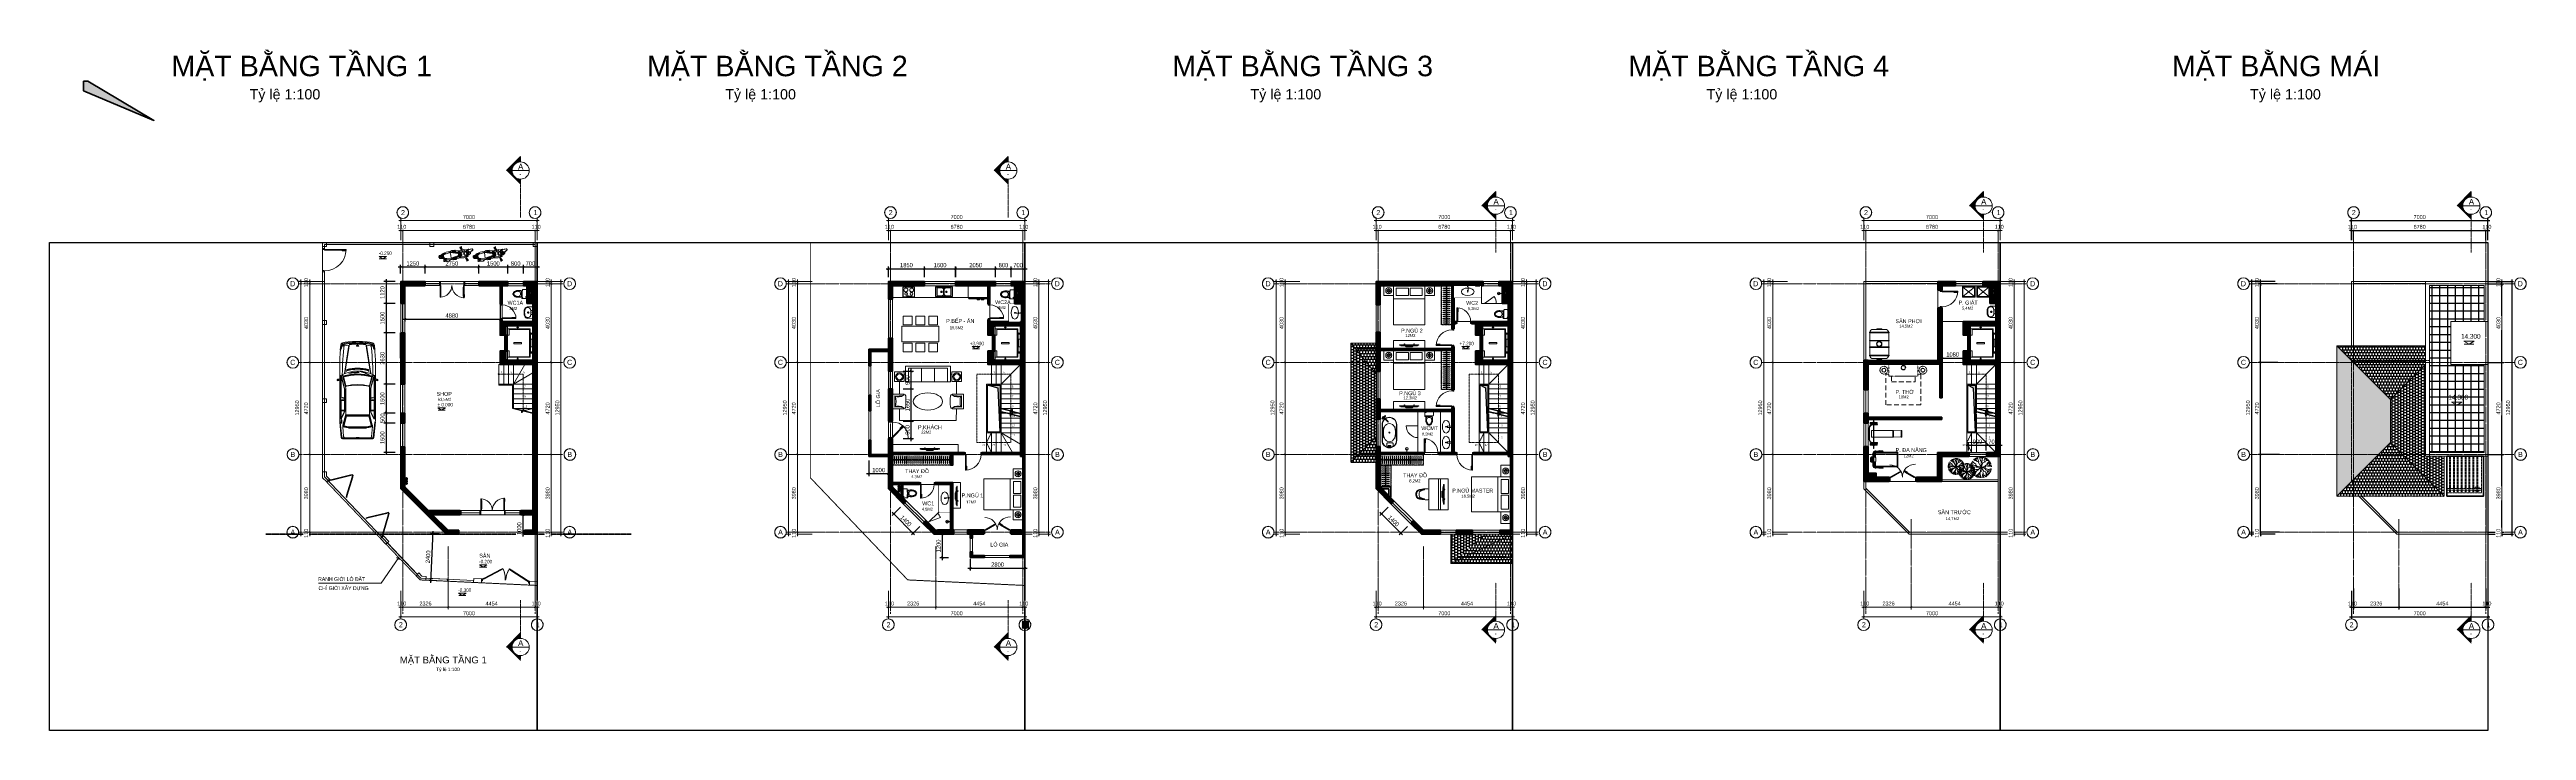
# Model space of a CAD drawing. Header units: millimetres. Extents: x -127141 to 682685, y -1234500 to 49778.
# Drawn here: x 220697 to 347671, y -25000 to 9889 of the extents above; entities that cross this region are included whole.
import ezdxf
from ezdxf.enums import TextEntityAlignment as Align
from ezdxf.xclip import XClip

# ---------------------------------------------------------------- set-up
doc = ezdxf.new("R2010")
doc.units = ezdxf.units.MM
doc.header["$MEASUREMENT"] = 0
doc.set_wipeout_variables(frame=1)
for name, pattern in [('$AUDIT_BAD_LTYPE2', [0]), ('ACAD_ISO03W100', [30, 12, -18]), ('ACAD_ISO07W100', [3, 0, -3]), ('CENTER', [3, 1.5, -0.5, 0.5, -0.5]), ('CENTER2', [1.125, 0.75, -0.125, 0.125, -0.125]), ('CONTINOUS', [0]), ('DASHDOT', [1, 0.5, -0.25, 0, -0.25]), ('DIVIDEX22', [1.25, 0.625, -0.25, 0, -0.125, 0, -0.25]), ('HIDDEN', [0.75, 0.5, -0.25]), ('HIDDEN2', [0.1875, 0.125, -0.0625]), ('PHANTOM2', [1.25, 0.625, -0.125, 0.125, -0.125, 0.125, -0.125]), ('PHANTOM3', [1.5, 0.625, -0.125, 0.125, -0.125, 0.125, -0.125, 0.125, -0.125]), ('X-5M-G-MB PHONGNGU$0$HIDDEN2', [0.1875, 0.125, -0.0625]), ('xref-thap C (mb tang 32-2)$0$HIDDEN', [0.375, 0.25, -0.125])]:
    doc.linetypes.add(name, pattern=pattern)
for name, color, linetype, lineweight in [('-CHI GIOI XD', 180, 'Continuous', 35), ('-CONCRETE', 1, 'Continuous', 35), ('-DOOR', 137, 'Continuous', 9), ('-FURNITURE', 46, 'Continuous', 9), ('-HATCH', 8, 'Continuous', 5), ('-HIDE', 3, 'HIDDEN', 13), ('-KH', 143, 'Continuous', 13), ('-LINE1', 7, 'Continuous', 18), ('-LINE2', 252, 'Continuous', 9), ('-TEXT', 7, 'Continuous', 15), ('-TREE', 86, 'Continuous', 5), ('-WALL', 4, 'Continuous', 35), ('A-COT VACH', 2, 'Continuous', 35), ('A-DIM', 251, 'Continuous', 15), ('A-HATCH', 251, 'Continuous', 5), ('A-KY HIEU', 34, 'Continuous', 20), ('A-NET THAY', 125, 'Continuous', 18), ('A-NoiThat', 39, 'Continuous', 13), ('A-TRUC', 251, 'DASHDOT', 5), ('A-TUONG', 7, 'Continuous', 35), ('Chi gioi xay dung', 5, 'HIDDEN', 25), ('N1.1-CN', 4, 'CONTINOUS', 35), ('N1.3-TN', 6, 'CENTER2', 35), ('N1.4-TP', 4, 'PHANTOM2', 35), ('N1.5-TH', 2, 'PHANTOM3', 30), ('N1.6-NM', 3, 'DIVIDEX22', 30), ('N4--1-OTHER1', 143, 'CONTINOUS', 15), ('N4-OTHER1', 143, 'CONTINOUS', 15), ('TEXT25', 2, 'Continuous', 13)]:
    doc.layers.add(name, color=color, linetype=linetype, lineweight=lineweight)
for name, color, linetype in [('-RANH GIOI LO DAT', 12, 'Continuous'), ('12. NET DIM', 252, 'Continuous'), ('13. NET HATCH', 251, 'Continuous'), ('A-Dot_Line', 255, 'ACAD_ISO07W100'), ('APOLIC', 7, 'Continuous'), ('M-CD', 40, 'ACAD_ISO03W100'), ('M-Control', 170, 'CENTER2'), ('M-RP', 140, 'Continuous')]:
    doc.layers.add(name, color=color, linetype=linetype)
doc.layers.add('LUOI GIONG', color=160, linetype='Continuous', plot=False)
doc.styles.add('1', font='arial.ttf')
doc.styles.add('A1-arial', font='arial.ttf', dxfattribs={"width": 0.8})
doc.styles.add('AVANH', font='', dxfattribs={"width": 0.8})
doc.styles.get("Standard").update_dxf_attribs({"font": 'arial.ttf'})
doc.styles.add('SVN_AVO_thuong', font='')
doc.styles.add('T1', font='', dxfattribs={"height": 200})
doc.styles.add('vnavanth', font='', dxfattribs={"width": 0.8})
doc.styles.add('X-ALL-SECTION$0$ROMANS', font='arial.ttf')
doc.styles.get('AVANH').set_extended_font_data('.VnAvantH')
doc.styles.get('SVN_AVO_thuong').set_extended_font_data('SVN-Avo')
doc.styles.get('T1').set_extended_font_data('VNgeometric Light')
doc.styles.get('vnavanth').set_extended_font_data('.VnAvantH')
doc.dimstyles.new('C_100A3', dxfattribs={"dimscale": 100, "dimtxt": 2.2, "dimasz": 1.2, "dimexe": 1.2, "dimexo": 0, "dimgap": 0.75, "dimtad": 1, "dimdec": 0, "dimzin": 0, "dimdsep": 46, "dimtxsty": 'AVANH', "dimblk": 'ARCHTICK', "dimcen": 0, "dimdle": 1.2, "dimclrd": 256, "dimclre": 256, "dimclrt": 7, "dimadec": 0, "dimazin": 0, "dimtfac": 0.0001, "dimtdec": 0, "dimtix": 1, "dimtmove": 2, "dimatfit": 3, "dimfxl": 1.8, "dimtolj": 1, "dimtzin": 0, "dimarcsym": 0})
doc.dimstyles.new('DIM_LAYOUT A2-A3', dxfattribs={"dimscale": 0, "dimtxt": 2, "dimasz": 1, "dimexe": 1, "dimexo": 0, "dimgap": 0.8, "dimtad": 1, "dimdec": 0, "dimlfac": -1, "dimzin": 0, "dimdsep": 46, "dimtxsty": 'Standard', "dimblk": 'ARCHTICK', "dimcen": 1, "dimdle": 1, "dimclrd": 256, "dimclre": 256, "dimclrt": 7, "dimadec": 0, "dimazin": 0, "dimtfac": 1, "dimtdec": 0, "dimtix": 1, "dimtofl": 0, "dimtmove": 2, "dimatfit": 3, "dimldrblk": 'ARCHTICK', "dimfxl": 1, "dimtfill": 1, "dimtolj": 1, "dimtzin": 0, "dimarcsym": 0})
doc.dimstyles.new('X-ALL-SECTION$0$ARROWS', dxfattribs={"dimscale": 100, "dimtxt": 2, "dimasz": 1, "dimexe": 2, "dimexo": 5, "dimgap": 1, "dimtad": 1, "dimdec": 0, "dimzin": 0, "dimdsep": 46, "dimtxsty": 'X-ALL-SECTION$0$ROMANS', "dimblk": 'X-ALL-SECTION$0$ARROWS', "dimcen": 0, "dimclrd": 256, "dimclre": 256, "dimclrt": 256, "dimazin": 0, "dimtfac": 0.5, "dimtdec": 0, "dimtofl": 0, "dimtmove": 2, "dimatfit": 3, "dimldrblk": 'X-ALL-SECTION$0$ARROWS', "dimfxl": 1, "dimtolj": 1, "dimtzin": 0, "dimlwd": -1, "dimlwe": -1, "dimarcsym": 0})

# ---------------------------------------------------------------- blocks, each defined once
blk = doc.blocks.new('Drawing Title - Metric')
at = {"style": 'A1-arial', "flags": 8}
blk.add_attdef('VIEWNAME', text='', height=4, dxfattribs=at).set_placement((25.62, -12.99), align=Align.BOTTOM_LEFT)
blk.add_attdef('VPSCALE', text='', height=2, dxfattribs=at).set_placement((54.7, -14.31), align=Align.TOP_RIGHT)
blk = doc.blocks.new('X-ALL-SECTION$0$ARROWS')
blk.add_line((-1, 0), (0, 0))
at = {"const_width": 0.35}
blk.add_lwpolyline([(-1, -1), (0, 0), (-1, 1)], dxfattribs=at)
blk = doc.blocks.new('A$Cf6c941c9')
at = {"layer": '-FURNITURE', "linetype": 'HIDDEN2', "elevation": 0}
blk.add_lwpolyline([(600, 450), (600, 1950), (0, 1950), (0, 450)], close=True, dxfattribs=at)
at = {"layer": '-FURNITURE', "linetype": 'HIDDEN', "ltscale": 500, "elevation": 0}
blk.add_lwpolyline([(512, 1950), (512, 2100), (2079, 2100), (2079, 300), (512, 300), (512, 450)], dxfattribs=at)
blk.add_lwpolyline([(900, 600), (900, 1800), (600, 1800), (600, 600)], close=True, dxfattribs=at)
at = {"layer": '-FURNITURE', "linetype": 'HIDDEN2'}
for centre, radius in [((170, 1200), 120), ((170, 1200), 100), ((300, 2200), 200), ((300, 2200), 103), ((300, 2200), 93.3), ((300, 200), 200), ((300, 200), 103), ((300, 200), 93.3)]:
    blk.add_circle(centre, radius, dxfattribs=at)
blk = doc.blocks.new('X-10M-ALT2-TUM$0$A$C0CF10D65')
at = {"linetype": 'Continuous'}
for p, q in [((33, 188), (33, 821)), ((1533, 188), (1533, 821))]:
    blk.add_line(p, q, dxfattribs=at)
for points in [[(0, 378), (0, 631), (33, 631), (33, 378)], [(183, 0), (183, 1009), (204, 1009), (204, 0)], [(609, 0), (609, 1009), (629, 1009), (629, 0)], [(957, 0), (957, 1009), (937, 1009), (937, 0)], [(1383, 0), (1383, 1009), (1362, 1009), (1362, 0)], [(1566, 378), (1566, 631), (1533, 631), (1533, 378)]]:
    blk.add_lwpolyline(points, close=True, dxfattribs=at)
for points in [[(183, 989), (183, 19)], [(609, 989), (204, 989)], [(204, 19), (609, 19)], [(937, 989), (629, 989)], [(629, 19), (937, 19)], [(1362, 989), (957, 989)], [(957, 19), (1362, 19)], [(1383, 19), (1383, 989)]]:
    blk.add_lwpolyline(points, dxfattribs=at)
for radius in [137, 117]:
    blk.add_circle((783, 504), radius, dxfattribs=at)
for centre, start, end in [((206, 817), 97.774, 178.98842), ((206, 191), 181.01158, 262.226), ((1360, 817), 1.01158, 82.226), ((1360, 191), 277.774, 358.98842)]:
    blk.add_arc(centre, 173, start, end, dxfattribs=at)
blk = doc.blocks.new('X-5M-DH-2-CORE$0$A$C75E80C28')
at = {"layer": '-LINE2', "linetype": 'Continuous', "ltscale": 2}
for p, q in [((-731, -149), (731, -149)), ((-731, -1305), (-731, -149)), ((-700, -179), (700, -179)), ((-700, -1225), (-700, -179)), ((-700, -1225), (-400, -1225)), ((-557, -112), (-560, -112)), ((-510, -22), (-510, -51)), ((-507, -22), (-510, -22)), ((-510, -109), (-510, -79)), ((-507, -22), (-507, -51)), ((-507, -109), (-507, -79)), ((-456, -57), (-501, -57)), ((-456, -60), (-501, -60)), ((-456, -70), (-501, -70)), ((-456, -73), (-501, -73)), ((-453, -63), (-453, -67)), ((-450, -63), (-450, -67)), ((-400, -1305), (-400, -1225)), ((700, -1225), (400, -1225)), ((400, -1305), (400, -1225)), ((450, -63), (450, -67)), ((453, -63), (453, -67)), ((456, -57), (501, -57)), ((456, -60), (501, -60)), ((456, -70), (501, -70)), ((456, -73), (501, -73)), ((457, -112), (460, -112)), ((507, -22), (510, -22)), ((507, -22), (507, -51)), ((507, -109), (507, -79)), ((510, -22), (510, -51)), ((510, -109), (510, -79)), ((700, -1225), (700, -179)), ((731, -1305), (731, -149)), ((840, -1305), (-840, -1305)), ((-840, -1365), (-840, -1305)), ((840, -1365), (-840, -1365)), ((840, -1395), (-840, -1395)), ((-840, -1395), (-840, -1455)), ((-840, -1455), (-435, -1455)), ((-435, -1450), (-435, -1460)), ((-435, -1450), (-400, -1450)), ((-435, -1460), (-425, -1460)), ((-435, -1490), (-435, -1500)), ((-435, -1490), (-425, -1490)), ((-435, -1500), (-400, -1500)), ((-433, -1452), (-433, -1458)), ((-433, -1452), (-402, -1452)), ((-433, -1458), (-425, -1458)), ((-433, -1492), (-433, -1498)), ((-433, -1492), (-425, -1492)), ((-433, -1498), (-402, -1498)), ((430, -1406), (-430, -1406)), ((-430, -1406), (-430, -1446)), ((430, -1446), (-430, -1446)), ((425, -1309), (-425, -1309)), ((-425, -1343), (-425, -1309)), ((425, -1343), (-425, -1343)), ((-425, -1458), (-425, -1460)), ((-425, -1490), (-425, -1492)), ((-402, -1452), (-402, -1498)), ((400, -1450), (-400, -1450)), ((-400, -1450), (-400, -1500)), ((0, -1309), (0, -1343)), ((0, -1406), (0, -1446)), ((400, -1450), (400, -1500)), ((435, -1450), (400, -1450)), ((435, -1500), (400, -1500)), ((402, -1452), (402, -1498)), ((433, -1452), (402, -1452)), ((433, -1498), (402, -1498)), ((425, -1343), (425, -1309)), ((433, -1458), (425, -1458)), ((425, -1458), (425, -1460)), ((435, -1460), (425, -1460)), ((425, -1490), (425, -1492)), ((435, -1490), (425, -1490)), ((433, -1492), (425, -1492)), ((430, -1406), (430, -1446)), ((433, -1452), (433, -1458)), ((433, -1492), (433, -1498)), ((435, -1450), (435, -1460)), ((840, -1455), (435, -1455)), ((435, -1490), (435, -1500)), ((840, -1365), (840, -1305)), ((840, -1395), (840, -1455))]:
    blk.add_line(p, q, dxfattribs=at)
for points in [[(-450, 0), (-450, -130), (450, -130), (450, 0)], [(-200, -29), (200, -29), (200, -101), (-200, -101)], [(-36, -584), (36, -584), (36, -984), (-36, -984)]]:
    blk.add_lwpolyline(points, close=True, dxfattribs=at)
for points in [[(-780, -789), (-751, -789, 0.4142136), (-750, -788), (-750, -784), (-750, -780, 0.4142136), (-751, -779), (-780, -779, -0.2569776), (-784, -782), (-798, -782, -0.4142136), (-801, -779), (-804, -749, 0.4142136), (-807, -746), (-812, -746), (-812, -784), (-812, -821), (-807, -821, 0.4142136), (-804, -818), (-801, -789, -0.4142136), (-798, -786), (-784, -786, -0.2569776), (-780, -789)], [(780, -789), (751, -789, -0.4142136), (750, -788), (750, -784), (750, -780, -0.4142136), (751, -779), (780, -779, 0.2569776), (784, -782), (798, -782, 0.4142136), (801, -779), (804, -749, -0.4142136), (807, -746), (812, -746), (812, -784), (812, -821), (807, -821, -0.4142136), (804, -818), (801, -789, 0.4142136), (798, -786), (784, -786, 0.2569776), (780, -789)]]:
    blk.add_lwpolyline(points, format="xyb", dxfattribs=at)
for centre, radius, start, end in [((-501, -51), 9.4, 180, 270), ((-501, -79), 9.4, 90, 180), ((-501, -51), 6.2, 180, 270), ((-501, -79), 6.2, 90, 180), ((-456, -63), 6.2, 0, 90), ((-456, -63), 3, 0, 90), ((-456, -67), 6.2, 270, 0), ((-456, -67), 3, 270, 0), ((456, -63), 6.2, 90, 180), ((456, -67), 6.2, 180, 270), ((456, -63), 3, 90, 180), ((456, -67), 3, 180, 270), ((501, -51), 6.2, 270, 0), ((501, -51), 9.4, 270, 0), ((501, -79), 9.4, 0, 90), ((501, -79), 6.2, 0, 90)]:
    blk.add_arc(centre, radius, start, end, dxfattribs=at)
blk = doc.blocks.new('A$C5C575821')
at = {"layer": '-CONCRETE'}
h = blk.add_hatch(color=256, dxfattribs=at)
h.dxf.hatch_style = 1
h.paths.add_polyline_path([(0, 220), (0, 0), (220, 0), (220, 220)])
blk.add_lwpolyline([(0, 0), (220, 0), (220, 220), (0, 220)], close=True, dxfattribs=at)
blk = doc.blocks.new('A$C3F71457E')
at = {"layer": 'A-HATCH'}
h = blk.add_hatch(dxfattribs=at)
h.set_pattern_fill('ANSI31', color=256, scale=300)
h.paths.add_polyline_path([(200, 380), (-20, 380), (-20, -98), (18, -98), (18, -67), (12, -67), (12, -75), (10, -75), (10, -65), (20, -65), (20, -100), (200, -100)])
h.paths.add_polyline_path([(-20, 600), (-1480, 600), (-1480, 380), (-20, 380)])
h.paths.add_polyline_path([(-1480, 380), (-1700, 380), (-1700, -1380), (-1480, -1380)])
h.paths.add_polyline_path([(-20, -1380), (-1480, -1380), (-1480, -1600), (-20, -1600)])
h.paths.add_polyline_path([(200, -900), (20, -900), (20, -935), (10, -935), (10, -925), (12, -925), (12, -933), (18, -933), (18, -902), (-20, -902), (-20, -1380), (-20, -1380), (200, -1380)])
at = {"layer": '-CONCRETE'}
blk.add_lwpolyline([(-20, -100), (-20, 380), (-1480, 380), (-1480, -1380), (-20, -1380), (-20, -900), (200, -900), (200, -1600), (-1700, -1600), (-1700, 600), (200, 600), (200, -100), (-20, -100)], dxfattribs=at)
at = {"layer": '-LINE1'}
blk.add_line((-20, -900), (-20, -100), dxfattribs=at)
at = {"layer": '-WALL'}
for p in [(-1700, 380), (-20, 380), (-1700, -1600), (-20, -1600)]:
    blk.add_blockref('A$C5C575821', p, dxfattribs=at)
at = {"color": 2, "rotation": 90}
blk.add_blockref('X-5M-DH-2-CORE$0$A$C75E80C28', (-1480, -500), dxfattribs=at)
blk = doc.blocks.new('*U67')
at = {"linetype": '$AUDIT_BAD_LTYPE2'}
for p, q in [((70, 100), (70, 700)), ((90, 700), (90, 100))]:
    blk.add_line(p, q, dxfattribs=at)
for points in [[(0, 0), (50, 0), (50, -40), (60, -40), (60, -100), (0, -100)], [(118, 595), (118, 764), (90, 764), (90, 736), (113, 736), (113, 595)], [(900, 0), (850, 0), (850, -40), (840, -40), (840, -100), (900, -100)]]:
    blk.add_lwpolyline(points, close=True)
for points in [[(50, 700), (90, 700), (90, 800), (50, 800), (50, 700)], [(50, 703), (50, 100)], [(50, 100), (90, 100), (90, 0), (50, 0), (50, 100)]]:
    blk.add_lwpolyline(points)
at = {"linetype": '$AUDIT_BAD_LTYPE2', "ltscale": 0.3}
blk.add_arc((50, 0), 800, 0, 90, dxfattribs=at)
blk = doc.blocks.new('A$C8a974c9c')
for p, q in [((1593, 2800), (1908, 2800)), ((1750, 2957), (1750, 2643)), ((1343, 2500), (1343, 700)), ((1593, 400), (1908, 400)), ((1750, 243), (1750, 557))]:
    blk.add_line(p, q)
for points in [[(2000, 3100), (1500, 3100), (1500, 2500), (2000, 2500)], [(1891, 2360), (1514, 2360), (1514, 1643), (1891, 1643)], [(1891, 840), (1514, 840), (1514, 1558), (1891, 1558)], [(2000, 100), (1500, 100), (1500, 700), (2000, 700)]]:
    blk.add_lwpolyline(points, close=True)
blk.add_lwpolyline([(2000, 2500), (0, 2500), (0, 700), (2000, 700), (2000, 2500)])
for centre, radius in [((1750, 2800), 157), ((1750, 2800), 82.4), ((1750, 400), 157), ((1750, 400), 82.4)]:
    blk.add_circle(centre, radius)
blk = doc.blocks.new('shower')
for points in [[(180929, -32327), (180902, -32327), (180902, -32316), (180929, -32316)], [(180919, -32316), (180912, -32316), (180912, -32147), (180919, -32147)]]:
    blk.add_lwpolyline(points, close=True)
for radius, start, end in [(72, 272.79067, 267.20933), (8.35, 294.83554, 245.16446)]:
    blk.add_arc((180916, -32147), radius, start, end)
blk = doc.blocks.new('*U122')
at = {"linetype": '$AUDIT_BAD_LTYPE2'}
for p, q in [((70, 100), (70, 600)), ((90, 600), (90, 100))]:
    blk.add_line(p, q, dxfattribs=at)
for points in [[(0, 0), (50, 0), (50, -40), (60, -40), (60, -100), (0, -100)], [(118, 495), (118, 664), (90, 664), (90, 636), (113, 636), (113, 495)], [(800, 0), (750, 0), (750, -40), (740, -40), (740, -100), (800, -100)]]:
    blk.add_lwpolyline(points, close=True)
for points in [[(50, 600), (90, 600), (90, 700), (50, 700), (50, 600)], [(50, 603), (50, 100)], [(50, 100), (90, 100), (90, 0), (50, 0), (50, 100)]]:
    blk.add_lwpolyline(points)
at = {"linetype": '$AUDIT_BAD_LTYPE2', "ltscale": 0.3}
blk.add_arc((50, 0), 700, 0, 90, dxfattribs=at)
blk = doc.blocks.new('A$C4D045CFB')
at = {"layer": '13. NET HATCH'}
h = blk.add_hatch(dxfattribs=at)
h.set_pattern_fill('MAIGO-12', color=256, scale=300, angle=180)
h.set_pattern_definition([(180, (-90, 1e-14), (-75, -150), [120, -30, 120, -30]), (270, (-75, -15), (75, -150), [135, -165]), (225, (-60, 7e-15), (-75, -150), [21.2132, -403.051]), (315, (-90, 1e-14), (75, -150), [21.2132, -403.051])])
h.paths.add_polyline_path([(1300, 6100), (1300, 5215), (1300, 5230), (1300, 4500), (0, 6100)])
h = blk.add_hatch(dxfattribs=at)
h.set_pattern_fill('MAIGO-12', color=256, scale=300, angle=270)
h.set_pattern_definition([(270, (-2e-14, -90), (150, -75), [120, -30, 120, -30]), (0, (15, -75), (150, 75), [135, -165]), (315, (-1e-14, -60), (150, -75), [21.2132, -403.051]), (45, (-2e-14, -90), (150, 75), [21.2132, -403.051])])
h.paths.add_polyline_path([(0, 6100), (1300, 4500), (1300, 1300), (0, 0)])
h = blk.add_hatch(dxfattribs=at)
h.set_pattern_fill('MAIGO-12', color=256, scale=300)
h.set_pattern_definition([(0, (90, 0), (75, 150), [120, -30, 120, -30]), (90, (75, 15), (-75, 150), [135, -165]), (45, (60, 0), (75, 150), [21.213, -403.051]), (135, (90, 0), (-75, 150), [21.213, -403.051])])
h.paths.add_polyline_path([(1300, 1300), (1300, 0), (0, 0)])
at = {"layer": '-LINE1'}
for p, q in [((0, 0), (0, 6100)), ((0, 6100), (1300, 6100)), ((0, 6100), (1300, 4500)), ((0, 0), (1300, 1300)), ((1300, 0), (0, 0))]:
    blk.add_line(p, q, dxfattribs=at)
at = {"layer": 'Defpoints', "linetype": 'HIDDEN', "ltscale": 5}
blk.add_lwpolyline([(1300, 300), (300, 300), (300, 5800), (1300, 5800)], close=True, dxfattribs=at)
blk = doc.blocks.new('XR.MB.LM123$0$tvi 1')
blk.add_lwpolyline([(29, 0), (29, -1000), (0, -1000), (0, 0)], close=True)
for points in [[(-24, -236), (-39, -252)], [(0, -285), (-39, -252)], [(0, -715), (-39, -748)], [(-24, -764), (-39, -748)], [(0, -256), (-24, -236)], [(0, -744), (-24, -764)], [(29, -50), (52, -81)], [(29, -950), (52, -919)], [(70, -315), (111, -350), (111, -650), (70, -685)], [(89, -446), (89, -360), (71, -345)], [(89, -554), (89, -640), (71, -655)], [(89, -446), (73, -446)], [(89, -554), (73, -554)]]:
    blk.add_lwpolyline(points)
blk.add_arc((-4025, -500), 4099, 354.13109, 5.86891)
blk = doc.blocks.new('*U109')
at = {"linetype": 'X-5M-G-MB PHONGNGU$0$HIDDEN2'}
for points in [[(0, 600), (0, 0), (3273, 0), (3273, 600)], [(3253, 580), (3253, 20), (20, 20), (20, 580)], [(3253, 287), (3253, 313), (20, 313), (20, 287)], [(114, 319), (109, 319), (109, 280), (114, 280)], [(228, 319), (223, 319), (223, 280), (228, 280)], [(342, 319), (337, 319), (337, 280), (342, 280)], [(456, 319), (451, 319), (451, 280), (456, 280)], [(570, 319), (565, 319), (565, 280), (570, 280)], [(684, 319), (679, 319), (679, 280), (684, 280)], [(798, 319), (793, 319), (793, 280), (798, 280)], [(912, 319), (907, 319), (907, 280), (912, 280)], [(1026, 319), (1021, 319), (1021, 280), (1026, 280)], [(1140, 319), (1135, 319), (1135, 280), (1140, 280)], [(1254, 319), (1249, 319), (1249, 280), (1254, 280)], [(1368, 319), (1363, 319), (1363, 280), (1368, 280)], [(1482, 319), (1477, 319), (1477, 280), (1482, 280)], [(1596, 319), (1591, 319), (1591, 280), (1596, 280)], [(1710, 319), (1705, 319), (1705, 280), (1710, 280)], [(1824, 319), (1819, 319), (1819, 280), (1824, 280)], [(1938, 319), (1933, 319), (1933, 280), (1938, 280)], [(2052, 319), (2047, 319), (2047, 280), (2052, 280)], [(2166, 319), (2161, 319), (2161, 280), (2166, 280)], [(2280, 319), (2275, 319), (2275, 280), (2280, 280)], [(2394, 319), (2389, 319), (2389, 280), (2394, 280)], [(2508, 319), (2503, 319), (2503, 280), (2508, 280)], [(2622, 319), (2617, 319), (2617, 280), (2622, 280)], [(2736, 319), (2731, 319), (2731, 280), (2736, 280)], [(2850, 319), (2845, 319), (2845, 280), (2850, 280)], [(2964, 319), (2959, 319), (2959, 280), (2964, 280)], [(3078, 319), (3073, 319), (3073, 280), (3078, 280)], [(3192, 319), (3187, 319), (3187, 280), (3192, 280)]]:
    blk.add_lwpolyline(points, close=True, dxfattribs=at)
for points in [[(122, 313), (122, 515), (100, 515), (100, 313)], [(100, 287), (100, 92), (122, 92), (122, 287)], [(236, 313), (236, 515), (214, 515), (214, 313)], [(214, 287), (214, 92), (236, 92), (236, 287)], [(350, 313), (350, 515), (328, 515), (328, 313)], [(328, 287), (328, 92), (350, 92), (350, 287)], [(464, 313), (464, 515), (442, 515), (442, 313)], [(442, 287), (442, 92), (464, 92), (464, 287)], [(578, 313), (578, 515), (556, 515), (556, 313)], [(556, 287), (556, 92), (578, 92), (578, 287)], [(692, 313), (692, 515), (670, 515), (670, 313)], [(670, 287), (670, 92), (692, 92), (692, 287)], [(806, 313), (806, 515), (784, 515), (784, 313)], [(784, 287), (784, 92), (806, 92), (806, 287)], [(920, 313), (920, 515), (898, 515), (898, 313)], [(898, 287), (898, 92), (920, 92), (920, 287)], [(1034, 313), (1034, 515), (1012, 515), (1012, 313)], [(1012, 287), (1012, 92), (1034, 92), (1034, 287)], [(1148, 313), (1148, 515), (1126, 515), (1126, 313)], [(1126, 287), (1126, 92), (1148, 92), (1148, 287)], [(1262, 313), (1262, 515), (1240, 515), (1240, 313)], [(1240, 287), (1240, 92), (1262, 92), (1262, 287)], [(1376, 313), (1376, 515), (1354, 515), (1354, 313)], [(1354, 287), (1354, 92), (1376, 92), (1376, 287)], [(1490, 313), (1490, 515), (1468, 515), (1468, 313)], [(1468, 287), (1468, 92), (1490, 92), (1490, 287)], [(1604, 313), (1604, 515), (1582, 515), (1582, 313)], [(1582, 287), (1582, 92), (1604, 92), (1604, 287)], [(1718, 313), (1718, 515), (1696, 515), (1696, 313)], [(1696, 287), (1696, 92), (1718, 92), (1718, 287)], [(1832, 313), (1832, 515), (1810, 515), (1810, 313)], [(1810, 287), (1810, 92), (1832, 92), (1832, 287)], [(1946, 313), (1946, 515), (1924, 515), (1924, 313)], [(1924, 287), (1924, 92), (1946, 92), (1946, 287)], [(2060, 313), (2060, 515), (2038, 515), (2038, 313)], [(2038, 287), (2038, 92), (2060, 92), (2060, 287)], [(2174, 313), (2174, 515), (2152, 515), (2152, 313)], [(2152, 287), (2152, 92), (2174, 92), (2174, 287)], [(2288, 313), (2288, 515), (2266, 515), (2266, 313)], [(2266, 287), (2266, 92), (2288, 92), (2288, 287)], [(2402, 313), (2402, 515), (2380, 515), (2380, 313)], [(2380, 287), (2380, 92), (2402, 92), (2402, 287)], [(2516, 313), (2516, 515), (2494, 515), (2494, 313)], [(2494, 287), (2494, 92), (2516, 92), (2516, 287)], [(2630, 313), (2630, 515), (2608, 515), (2608, 313)], [(2608, 287), (2608, 92), (2630, 92), (2630, 287)], [(2744, 313), (2744, 515), (2722, 515), (2722, 313)], [(2722, 287), (2722, 92), (2744, 92), (2744, 287)], [(2858, 313), (2858, 515), (2836, 515), (2836, 313)], [(2836, 287), (2836, 92), (2858, 92), (2858, 287)], [(2972, 313), (2972, 515), (2950, 515), (2950, 313)], [(2950, 287), (2950, 92), (2972, 92), (2972, 287)], [(3086, 313), (3086, 515), (3064, 515), (3064, 313)], [(3064, 287), (3064, 92), (3086, 92), (3086, 287)], [(3200, 313), (3200, 515), (3178, 515), (3178, 313)], [(3178, 287), (3178, 92), (3200, 92), (3200, 287)]]:
    blk.add_lwpolyline(points, dxfattribs=at)
blk = doc.blocks.new('A$C18091ED7')
for p, q in [((-83, -267), (-83, -300)), ((-83, -278), (-83, -288)), ((-61, -290), (-83, -290)), ((-63, -265), (-81, -265)), ((-61, -267), (-61, -300)), ((0, -42), (0, 0)), ((61, -267), (61, -300)), ((61, -290), (83, -290)), ((63, -265), (81, -265)), ((83, -267), (83, -300)), ((83, -278), (83, -288)), ((146, -27), (179, -27)), ((146, -27), (146, -30)), ((146, -30), (166, -30)), ((153, -37), (146, -30)), ((152, 0), (152, -27)), ((152, 0), (179, 0)), ((153, -37), (166, -37)), ((153, -40), (153, -37)), ((153, -40), (178, -40)), ((153, -40), (178, -40)), ((153, -40), (153, -42)), ((165, -262), (165, -290)), ((185, -30), (166, -30)), ((178, -37), (166, -37)), ((168, -260), (228, -260)), ((168, -292), (207, -292)), ((185, -30), (178, -37)), ((178, -37), (178, -40)), ((178, -40), (178, -42)), ((179, 0), (179, -27)), ((179, -27), (185, -27)), ((185, -27), (185, -30)), ((231, -274), (231, -262))]:
    blk.add_line(p, q)
for points in [[(230, -219, -0.1374074), (225, -235), (222, -241, -0.2360805), (198, -255, -0.0519608), (-198, -255, -0.2360805), (-222, -241), (-225, -235, -0.1374074), (-230, -219), (-230, -72, -0.1989124), (-226, -63), (-209, -46, -0.1989124), (-200, -42), (0, -42), (200, -42, -0.1989124), (209, -46), (226, -63, -0.1989124), (230, -72)], [(144, -619, -0.2124048), (26, -734, -0.0276853), (-1, -739, -0.0222792), (-26, -734, -0.2124048), (-144, -619, -0.1427957), (-167, -428, -0.0930051), (-128, -309, -0.2564387), (-111, -300), (0, -300), (111, -300, -0.2564387), (128, -309, -0.0930051), (167, -428, -0.1427957)]]:
    blk.add_lwpolyline(points, format="xyb", close=True)
at = {"linetype": 'xref-thap C (mb tang 32-2)$0$HIDDEN', "ltscale": 100}
blk.add_lwpolyline([(61, -669, -0.1990312), (0, -699, -0.1990312), (-61, -669, -0.218924), (-132, -478, -0.1537915), (-112, -404, -0.2367012), (0, -348, -0.2367012), (112, -404, -0.1537915), (132, -478, -0.218924)], format="xyb", close=True, dxfattribs=at)
blk.add_circle((166, -78), 13.9)
for centre, radius, start, end in [((-81, -267), 1.98, 90, 180), ((-63, -267), 1.98, 0, 90), ((63, -267), 1.98, 90, 180), ((81, -267), 1.98, 0, 90), ((168, -262), 2.47, 90, 180), ((168, -290), 2.47, 180, 270), ((207, -277), 15.5, 270, 306.46585), ((168, -225), 80.1, 306.46585, 320.31229), ((228, -274), 2.47, 320.31229, 0)]:
    blk.add_arc(centre, radius, start, end)
for points in [[(-156, -259), (-157, -267), (-164, -328), (-169, -385), (-184, -528), (-136, -679), (-50, -735), (-20, -741), (0, -744)], [(156, -259), (157, -267), (164, -328), (169, -385), (184, -528), (136, -679), (50, -735), (20, -741), (0, -744)]]:
    blk.add_open_spline(points, degree=3, knots=[130.6139379, 130.6139379, 130.6139379, 130.6139379, 152.8521091, 311.1293508, 417.7039512, 561.3833928, 697.6926318, 710.8122623, 710.8122623, 710.8122623, 710.8122623])
blk = doc.blocks.new('*U119')
for points in [[(0, 0), (50, 0), (50, -40), (60, -40), (60, -246), (0, -246)], [(579, 338), (726, 423), (740, 399), (716, 384), (705, 404), (582, 333)], [(1722, 0), (1672, 0), (1672, -40), (1662, -40), (1662, -246), (1722, -246)]]:
    blk.add_lwpolyline(points, close=True)
at = {"ltscale": 0.3}
for points in [[(883, 0, 0.4142136), (50, 833, 0.4142136)], [(883, 0, -0.4142136), (1672, 789, -0.4142136)]]:
    blk.add_lwpolyline(points, format="xyb", dxfattribs=at)
for points in [[(137, 50), (157, 15), (70, -35), (50, 0), (137, 50)], [(687, 368), (137, 50)], [(685, 367), (705, 332), (792, 382), (772, 417), (685, 367)], [(1075, 344), (1055, 310), (969, 360), (989, 394), (1075, 344)], [(1073, 346), (1585, 50)], [(1585, 50), (1565, 15), (1652, -35), (1672, 0), (1585, 50)]]:
    blk.add_lwpolyline(points)
at = {"layer": 'APOLIC', "linetype": '$AUDIT_BAD_LTYPE2'}
for p, q in [((147, 33), (695, 349)), ((705, 332), (157, 15)), ((1055, 310), (1565, 15)), ((1575, 33), (1065, 327))]:
    blk.add_line(p, q, dxfattribs=at)
blk = doc.blocks.new('A$C14986441')
at = {"ltscale": 3}
for p, q in [((-250, 420), (-250, -420)), ((240, 430), (-240, 430)), ((-200, 325), (-200, 87)), ((-191, 66), (-149, 24)), ((170, 355), (-170, 355)), ((-128, 15), (128, 15)), ((149, 24), (191, 66)), ((200, 87), (200, 325)), ((250, -420), (250, 420)), ((-240, -430), (240, -430)), ((-200, -325), (-200, -87)), ((-191, -66), (-149, -24)), ((170, -355), (-170, -355)), ((-128, -15), (128, -15)), ((149, -24), (191, -66)), ((200, -87), (200, -325))]:
    blk.add_line(p, q, dxfattribs=at)
blk.add_lwpolyline([(240, -390), (240, 390, 0.4142136), (210, 420), (-210, 420, 0.4142136), (-240, 390), (-240, -390, 0.4142136), (-210, -420), (210, -420, 0.4142136)], format="xyb", close=True, dxfattribs=at)
for centre, radius in [((-186, 0), 17.5), ((0, 125), 40), ((0, 125), 35), ((185, 0), 17.5), ((0, -125), 40), ((0, -125), 35)]:
    blk.add_circle(centre, radius, dxfattribs=at)
for centre, radius, start, end in [((-240, 420), 10, 90, 180), ((-170, 325), 30, 90, 180), ((-170, 87), 30, 180, 225), ((-128, 45), 30, 225, 270), ((128, 45), 30, 270, 315), ((170, 325), 30, 0, 90), ((170, 87), 30, 315, 0), ((240, 420), 10, 0, 90), ((-240, -420), 10, 180, 270), ((-170, -87), 30, 135, 180), ((-170, -325), 30, 180, 270), ((-128, -45), 30, 90, 135), ((128, -45), 30, 45, 90), ((170, -325), 30, 270, 0), ((170, -87), 30, 0, 45), ((240, -420), 10, 270, 0)]:
    blk.add_arc(centre, radius, start, end, dxfattribs=at)
blk = doc.blocks.new('A$C55AD6C8F')
at = {"ltscale": 3}
for p, q in [((-670, 624), (-670, 1000)), ((-670, 1000), (-624, 1000)), ((-624, 624), (-670, 624)), ((-670, 613), (-670, 18)), ((-624, 613), (-670, 613)), ((-670, 18), (-624, 18)), ((-624, 1000), (-624, 624)), ((-624, 18), (-624, 613)), ((0, 1000), (-615, 1000)), ((-615, 1000), (-615, 0)), ((-615, 0), (0, 0)), ((0, 0), (0, 1000))]:
    blk.add_line(p, q, dxfattribs=at)
at = {"ltscale": 3, "elevation": 0}
for points in [[(-670, 688), (-670, 657), (-710, 657), (-710, 788), (-691, 788), (-691, 688)], [(-670, 549), (-670, 580), (-710, 580), (-710, 449), (-691, 449), (-691, 549)]]:
    blk.add_lwpolyline(points, close=True, dxfattribs=at)
blk = doc.blocks.new('A$C23F441E4')
at = {"ltscale": 3}
blk.add_lwpolyline([(-300, 0), (-300, -510), (300, -510), (300, 0), (-300, 0)], dxfattribs=at)
for points in [[(-290, -10), (-290, -500), (290, -500), (290, -10)], [(-100, -46), (-15, -46), (-15, -56), (-100, -56)]]:
    blk.add_lwpolyline(points, close=True, dxfattribs=at)
for centre, radius in [((-147, -359), 100), ((-147, -359), 97), ((-139, -156), 70), ((-139, -156), 67), ((-147, -359), 2), ((-139, -156), 2), ((37, -48), 6.6), ((147, -359), 100), ((147, -359), 97), ((74, -48), 6.6), ((139, -156), 70), ((139, -156), 67), ((112, -48), 6.6), ((139, -156), 2), ((147, -359), 2), ((160, -48), 6.6)]:
    blk.add_circle(centre, radius, dxfattribs=at)
blk = doc.blocks.new('ghe11asdsdsdsd')
at = {"layer": '-FURNITURE', "ltscale": 5}
for p, q in [((-454, 642), (-454, -60)), ((339, 75), (-348, 74)), ((447, 643), (445, -59)), ((445, -59), (-454, -60))]:
    blk.add_line(p, q, dxfattribs=at)
for centre, radius, start, end in [((-557, 172), 481, 73.62802, 77.6744), ((-330, 640), 103, 97.79088, 180.47202), ((-435, 586), 50, 17.29045, 73.62802), ((-753, 311), 469, 329.60297, 39.82713), ((-1717, 235), 1379, 353.26766, 15.3477), ((14, -3057), 3816, 85.15051, 95.37323), ((-1, -1576), 1730, 79.60295, 100.58142), ((745, 311), 469, 140.03815, 210.26523), ((1709, 233), 1379, 164.51928, 186.60024), ((322, 644), 103, 359.55217, 82.23331), ((428, 586), 50, 106.20837, 162.54594), ((548, 172), 481, 102.162, 106.20837)]:
    blk.add_arc(centre, radius, start, end, dxfattribs=at)
blk = doc.blocks.new('GHE600')
at = {"layer": '-FURNITURE'}
for p, q in [((269950, 8710), (270650, 8710)), ((269950, 8043), (270650, 8043))]:
    blk.add_line(p, q, dxfattribs=at)
for points in [[(269850, 9526), (270650, 9526), (270650, 7226), (269850, 7226)], [(269950, 9376), (270650, 9376), (270650, 7376), (269950, 7376)], [(270146, 9595), (270146, 10095), (270646, 10095), (270646, 9595)], [(270146, 7158), (270146, 6658), (270646, 6658), (270646, 7158)]]:
    blk.add_lwpolyline(points, close=True, dxfattribs=at)
at = {"layer": '-FURNITURE', "elevation": 0}
for points in [[(270262, 9595), (270262, 9526)], [(271287, 9830), (270646, 9832)], [(272038, 6909), (272634, 6908), (272634, 9823), (272038, 9826)], [(270262, 7226), (270262, 7158)], [(270646, 6917), (271287, 6913)]]:
    blk.add_lwpolyline(points, dxfattribs=at)
at = {"layer": '-FURNITURE'}
for centre, radius in [((270396, 9845), 200), ((270396, 9845), 150), ((270396, 6908), 200), ((270396, 6908), 150)]:
    blk.add_circle(centre, radius, dxfattribs=at)
at = {"layer": '-FURNITURE', "extrusion": (0, 0, -1)}
blk.add_ellipse((271662, 8365), major_axis=(0, 750), ratio=0.5899941, dxfattribs=at)
at = {"layer": '-FURNITURE', "yscale": 0.83397927038413, "zscale": 0.83397927038413}
for p, xscale, rotation in [((271659, 10145, 0), 0.83397927038413, 179.9447021404026), ((271659, 6608, 0), -0.83397927038413, 0.0552978595973772)]:
    blk.add_blockref('ghe11asdsdsdsd', p, dxfattribs=dict(at, xscale=xscale, rotation=rotation))
blk = doc.blocks.new('*U77')
at = {"linetype": '$AUDIT_BAD_LTYPE2'}
for p, q in [((135, 57), (559, 481)), ((573, 467), (149, 42))]:
    blk.add_line(p, q, dxfattribs=at)
for points in [[(0, 0), (50, 0), (50, -40), (60, -40), (60, -199), (0, -199)], [(519, 372), (639, 492), (619, 512), (599, 492), (615, 476), (515, 376)], [(900, 0), (850, 0), (850, -40), (840, -40), (840, -199), (900, -199)]]:
    blk.add_lwpolyline(points, close=True)
for points in [[(121, 71), (149, 42), (78, -28), (50, 0), (121, 71)], [(547, 497), (121, 71)], [(545, 495), (573, 467), (644, 537), (616, 566), (545, 495)]]:
    blk.add_lwpolyline(points)
at = {"linetype": '$AUDIT_BAD_LTYPE2', "ltscale": 0.3}
blk.add_arc((50, 0), 800, 0, 90, dxfattribs=at)
blk = doc.blocks.new('Sink_Cicle')
blk.add_lwpolyline([(17, -50), (-17, -50), (-18, -252), (17, -252)], close=True)
blk.add_circle((0, -300), 17.5)
at = {"layer": 'Defpoints'}
blk.add_line((0, -100), (0, 0), dxfattribs=at)
blk.add_wipeout([(17, -50), (-17, -50), (-18, -252), (17, -252)])
at = {"layer": '-FURNITURE', "linetype": 'Continuous'}
blk.add_ellipse((0, -300), major_axis=(-325, 0), ratio=0.5846154, dxfattribs=at)
blk.add_line((-18, -237), (17, -237))
blk = doc.blocks.new('*U92')
at = {"ltscale": 300}
blk.add_lwpolyline([(0, 0), (900, 0), (900, -600), (0, -600)], close=True, dxfattribs=at)
blk.add_wipeout([(0, 0), (900, 0), (900, -600), (0, -600)], dxfattribs=at)
blk.add_blockref('Sink_Cicle', (450, 0), dxfattribs=at)
blk = doc.blocks.new('A$C18251349')
at = {"layer": '-LINE1'}
for points in [[(890, 4650), (1000, 4650), (1000, 3150), (890, 3150)], [(1000, 2350), (890, 2350), (890, 850), (1000, 850)]]:
    blk.add_lwpolyline(points, close=True, dxfattribs=at)
at = {"layer": '-WALL'}
for p, q in [((0, 5500), (1000, 5500)), ((0, 5500), (0, 5390)), ((0, 5390), (890, 5390)), ((890, 4650), (890, 5390)), ((1000, 4650), (1000, 5500)), ((890, 4650), (1000, 4650)), ((1000, 4650), (900, 4650)), ((890, 3150), (1000, 3150)), ((890, 3150), (890, 2350)), ((1000, 3150), (1000, 2350)), ((890, 2350), (1000, 2350)), ((890, 110), (0, 110)), ((0, 110), (0, 0)), ((0, 0), (1000, 0)), ((890, 850), (1000, 850)), ((890, 850), (890, 110)), ((1000, 850), (1000, 0))]:
    blk.add_line(p, q, dxfattribs=at)
blk = doc.blocks.new('A$C2896516a')
blk.add_lwpolyline([(0, 518), (1900, 518), (1900, 1318), (0, 1318)], close=True)
for points in [[(75, 1386), (525, 1386), (525, 1836), (75, 1836), (75, 1386)], [(725, 1386), (1175, 1386), (1175, 1836), (725, 1836), (725, 1386)], [(1375, 1386), (1825, 1386), (1825, 1836), (1375, 1836), (1375, 1386)], [(75, 450), (525, 450), (525, 0), (75, 0), (75, 450)], [(725, 450), (1175, 450), (1175, 0), (725, 0), (725, 450)], [(1375, 450), (1825, 450), (1825, 0), (1375, 0), (1375, 450)]]:
    blk.add_lwpolyline(points)
blk = doc.blocks.new('*U104')
at = {"ltscale": 300}
blk.add_lwpolyline([(0, 0), (1400, 0), (1400, -600), (0, -600)], close=True, dxfattribs=at)
blk.add_wipeout([(0, 0), (1400, 0), (1400, -600), (0, -600)], dxfattribs=at)
blk.add_blockref('Sink_Cicle', (700, 0), dxfattribs=at)
blk = doc.blocks.new('A$Cbeb9f07c')
for points in [[(242, 68), (242, 75), (72, 76), (72, 68)], [(252, 58), (252, 86), (242, 86), (242, 58)]]:
    blk.add_lwpolyline(points, close=True)
for radius, start, end in [(72, 2.78, 357.19866), (8.35, 24.82488, 335.15379)]:
    blk.add_arc((72, 72), radius, start, end)
blk = doc.blocks.new('_ArchTick')
at = {"color": 0, "linetype": 'ByBlock', "const_width": 0.15}
blk.add_lwpolyline([(-0.5, -0.5), (0.5, 0.5)], dxfattribs=at)
blk = doc.blocks.new('*D227')
at = {"layer": '12. NET DIM', "lineweight": -2, "transparency": 16777216}
for p, q in [((262697, -11160), (262697, -11967)), ((263698, -11160), (263698, -11967)), ((263818, -11847), (262577, -11847))]:
    blk.add_line(p, q, dxfattribs=at)
at = {"layer": 'Defpoints', "color": 0, "transparency": 16777216}
for p in [(262697, -11160), (263698, -11160), (262697, -11847)]:
    blk.add_point(p, dxfattribs=at)
at = {"layer": '12. NET DIM', "lineweight": -2, "transparency": 16777216, "xscale": 119.9999999999999, "yscale": 119.9999999999999, "zscale": 119.9999999999999, "rotation": 180}
blk.add_blockref('_ArchTick', (262697, -11847), dxfattribs=at)
at = {"layer": '12. NET DIM', "lineweight": -2, "transparency": 16777216, "xscale": 119.9999999999999, "yscale": 119.9999999999999, "zscale": 119.9999999999999}
blk.add_blockref('_ArchTick', (263698, -11847), dxfattribs=at)
at = {"layer": '12. NET DIM', "color": 7, "transparency": 16777216, "insert": (263198, -11658), "char_height": 220, "attachment_point": 5, "style": 'AVANH'}
blk.add_mtext('\\A1;1000', dxfattribs=at)
blk = doc.blocks.new('*U89')
for points in [[(0, 0), (50, 0), (50, -40), (60, -40), (60, -246), (0, -246)], [(22, 564), (22, 734), (50, 734), (50, 706), (27, 706), (27, 564)], [(1599, 0), (1549, 0), (1549, -40), (1539, -40), (1539, -246), (1599, -246)]]:
    blk.add_lwpolyline(points, close=True)
for points in [[(50, 670), (90, 670), (90, 770), (50, 770), (50, 670)], [(50, 673), (50, 100)], [(50, 100), (90, 100), (90, 0), (50, 0), (50, 100)], [(1549, 629), (1509, 629), (1509, 729), (1549, 729), (1549, 629)], [(1549, 100), (1509, 100), (1509, 0), (1549, 0), (1549, 100)], [(1549, 632), (1549, 100)]]:
    blk.add_lwpolyline(points)
at = {"ltscale": 0.3}
for points in [[(820, 0, 0.4142136), (50, 770, 0.4142136)], [(820, 0, -0.4142136), (1549, 729, -0.4142136)]]:
    blk.add_lwpolyline(points, format="xyb", dxfattribs=at)
at = {"layer": 'APOLIC', "linetype": '$AUDIT_BAD_LTYPE2'}
for p, q in [((70, 100), (70, 670)), ((90, 670), (90, 100)), ((1509, 629), (1509, 100)), ((1529, 100), (1529, 629))]:
    blk.add_line(p, q, dxfattribs=at)
blk = doc.blocks.new('A$C4ace49fd')
for p, q in [((167, 414), (224, 414)), ((195, 383), (195, 443)), ((249, 215), (342, 215)), ((267, 429), (324, 429)), ((295, 398), (295, 458)), ((295, 165), (295, 264)), ((367, 414), (424, 414)), ((395, 383), (395, 443))]:
    blk.add_line(p, q)
for points in [[(0, 200, 0.4142136), (200, 0), (390, 0, 0.4142136), (590, 200), (581, 446, 0.4097995), (551, 475), (39, 475, 0.4036072), (9, 446)], [(177, 40, 0.0907734), (424, 43, 0.1498865), (521, 96, 0.4307217), (482, 321, 0.0806372), (470, 327, 0.1277316), (125, 329, 0.0742078), (114, 325, 0.4430921), (69, 96, 0.1336395), (154, 46, 0.0336172)]]:
    blk.add_lwpolyline(points, format="xyb", close=True)
for centre, radius in [((195, 414), 17.5), ((295, 215), 37.5), ((295, 215), 22.5), ((295, 215), 22.5), ((295, 429), 17.5), ((395, 414), 17.5)]:
    blk.add_circle(centre, radius)
blk = doc.blocks.new('A$C4E0379A3')
for p, q in [((-3086, 911), (-3652, 911)), ((-3632, 105), (-3569, 103)), ((-3623, 216), (-3560, 210)), ((-3607, 327), (-3545, 317)), ((-3585, 436), (-3523, 423)), ((-3264, 885), (-3090, 885)), ((-3250, 871), (-3093, 871)), ((-3188, 842), (-3098, 842)), ((-3008, 1028), (-3043, 837)), ((-3038, 828), (-3035, 828)), ((-2991, 1024), (-3026, 833)), ((-3021, 842), (-2142, 842)), ((-2996, 1032), (-3002, 1034)), ((-1960, 842), (-1475, 842)), ((-1476, 871), (-1470, 672)), ((-1464, 871), (-1459, 671)), ((-1453, 871), (-1447, 672)), ((-1442, 842), (-1052, 842)), ((-865, 903), (-71, 834)), ((-3086, -910), (-3641, -910)), ((-3632, -105), (-3569, -103)), ((-3623, -216), (-3560, -210)), ((-3607, -327), (-3545, -317)), ((-3585, -436), (-3523, -423)), ((-3264, -885), (-3090, -885)), ((-3250, -871), (-3093, -871)), ((-3188, -842), (-3098, -842)), ((-3008, -1028), (-3043, -837)), ((-2991, -1024), (-3026, -833)), ((-3021, -842), (-2142, -842)), ((-2996, -1032), (-3002, -1034)), ((-1960, -842), (-1475, -842)), ((-1476, -871), (-1470, -672)), ((-1464, -871), (-1459, -672)), ((-1453, -871), (-1447, -673)), ((-1442, -842), (-1052, -842))]:
    blk.add_line(p, q)
for points in [[(-4988, 259), (-4994, 259, 0.0019205), (-5000, 0)], [(-4870, 845, 0.0682398), (-4897, 765, 0.0516108), (-4988, 0), (-4988, 207, -0.0698963), (-4921, 771, -0.3210296), (-4812, 866), (-4566, 891, -0.3115781), (-4546, 881, -0.3115781)], [(-4870, -845, -0.0682398), (-4897, -765, -0.0516108), (-4988, 0), (-4988, -207, 0.0698963), (-4921, -771, 0.3210296), (-4812, -866), (-4566, -891, 0.3115781), (-4546, -881, 0.3115781)], [(-4914, 6, -0.0253677), (-4898, 390, -0.026384)], [(-4870, 6, -0.0259678), (-4853, 394, 0.5021268), (-4857, 398), (-4908, 388)], [(-4904, 412, -0.0437651), (-4839, 789, -0.3034644), (-4783, 841), (-4652, 864, -0.0186334), (-4546, 881, -0.0839092), (-4649, 846), (-4780, 823, 0.3045561), (-4822, 785, 0.0385873), (-4886, 417)], [(-4899, 6, -0.0256669), (-4883, 393, -0.026384)], [(-4885, 6, -0.0259602), (-4867, 396, -0.026384)], [(-4844, -684, 0.0278734), (-3308, -783, 0.0593656), (-3253, -773), (-2747, -635, -0.0794636), (-2602, -606), (-1363, -606, -0.0606804), (-1199, -626), (-783, -731, 0.1209486), (-629, -758), (-123, -715, 0.3949698), (-63, -651), (-63, 657, 0.4041355), (-125, 721), (-641, 762, 0.1129366), (-783, 735), (-1199, 626, -0.0606804), (-1363, 606), (-2602, 606, -0.0702167), (-2747, 633), (-3253, 775, 0.0448094), (-3308, 782, 0.0280604), (-4844, 684)], [(-4827, 685), (-4813, 772, -0.1311427), (-4795, 818)], [(-4813, 686), (-4800, 771, -0.1890166), (-4772, 824)], [(-4805, 428), (-4762, 766, -0.3045675), (-4730, 804), (-4609, 838, 0.2388698), (-4600, 847), (-4595, 859)], [(-4800, 687), (-4788, 769, -0.3045675), (-4737, 829), (-4721, 833)], [(-4787, 688), (-4775, 768, -0.3045675), (-4733, 817), (-4613, 850, 0.2388698), (-4612, 851), (-4611, 854)], [(-3452, 562), (-3554, 551, 0.0735309), (-3635, 0, 0.0735309), (-3554, -551), (-3452, -562)], [(-3530, -553, -0.0738472), (-3612, 0, -0.0738472), (-3530, 553, -0.1534719)], [(-3506, -555, -0.0741769), (-3588, 0, -0.0741769), (-3506, 555, -0.1534719)], [(-3488, -558, -0.0771462), (-3574, 0, -0.0771462), (-3488, 558, -0.0771462)], [(-3013, -885), (-1963, -885), (-1063, -885, 0.7588524), (-1047, -828), (-1310, -704, 0.1499602), (-1459, -658), (-2037, -658), (-2541, -658, 0.0773072), (-2612, -669), (-3209, -833, -0.3603938), (-3286, -801, -0.2425717), (-3286, 801, -0.3606548), (-3210, 833), (-2612, 669, 0.0773072), (-2541, 658), (-2037, 658), (-1459, 658, 0.1376145), (-1310, 704), (-1047, 828, 0.7588524), (-1063, 885), (-1963, 885), (-3013, 885)], [(-3417, 308, 0.0450407), (-3467, 93, -0.0507492), (-3278, 596, 0.0622224), (-3412, 322), (-3425, 317), (-3463, 241)], [(-3303, 545, 0.0523746), (-3409, 311), (-3419, 308), (-3467, 214)], [(-3401, -235, 0.0450407), (-3354, -451, -0.0507492), (-3398, 84, 0.0622224), (-3402, -221), (-3412, -231), (-3449, -323)], [(-3446, -343), (-3402, -237), (-3395, -229, -0.0523746), (-3399, 28)], [(-3015, 871), (-1063, 871, -0.7683171), (-1055, 840), (-1319, 716, -0.1422801), (-1459, 671), (-1976, 672), (-1984, 666), (-2096, 666), (-2107, 672), (-2541, 672, -0.0772785), (-2607, 683), (-3216, 850, -0.2311287), (-3277, 911)], [(-3098, 842), (-3068, 1009, -0.3228295), (-3030, 1045), (-2992, 1039, -0.4225312), (-2986, 1031), (-3024, 825), (-3005, 788)], [(-869, 907, 0.0399744), (-1335, 911), (-3008, 911)], [(-2699, 620, 0.1078951), (-2700, -620, 0.1091615)], [(-2687, 617, 0.1078718), (-2688, -617, -0.9700813)], [(-1244, 612, -0.0173827), (-1244, -612, 9.3487702)], [(-616, 731, 0.1344797), (-772, 708), (-1214, 588, -0.0166257), (-1214, -587), (-771, -703)], [(-759, -677, 0.1113196), (-643, -700), (-596, -475, 0.0517291), (-590, -414), (-590, 411, 0.0503489), (-596, 470), (-644, 704, 0.1118639), (-760, 681), (-1172, 574, -0.0161738), (-1172, -574), (-759, -677)], [(-23, 782), (-23, -782, -0.3891063), (-71, -834), (-865, -903)], [(-676, 703), (-628, 463, -0.0503489), (-622, 411), (-622, -414, -0.0517291), (-628, -468), (-676, -698)], [(-623, 762), (-564, 476, -0.0503489), (-558, 411), (-558, -414, -0.0517291), (-565, -481), (-623, -757)], [(-4988, -259), (-4994, -259, -0.0019205), (-5000, 0)], [(-4898, -390, -0.0254093), (-4914, -6, -0.026384)], [(-4908, -388), (-4857, -398, 0.5021268), (-4853, -394, -0.0260099), (-4870, -6, -0.026384)], [(-4906, -412, 0.0461012), (-4839, -789, 0.3034644), (-4783, -841), (-4652, -864, 0.0186334), (-4546, -881, 0.0839092), (-4649, -846), (-4780, -823, -0.3045561), (-4822, -785, -0.0385873), (-4886, -417)], [(-4883, -393, -0.0257087), (-4899, -6, -0.026384)], [(-4867, -396, -0.0260022), (-4885, -6, -0.026384)], [(-4827, -685), (-4813, -772, 0.1311427), (-4795, -818)], [(-4813, -686), (-4800, -771, 0.1890166), (-4772, -824)], [(-4805, -428), (-4762, -766, 0.3045675), (-4730, -804), (-4609, -838, -0.2388698), (-4600, -847), (-4595, -859)], [(-4800, -687), (-4788, -769, 0.3045675), (-4737, -829), (-4721, -833)], [(-4787, -688), (-4775, -768, 0.3045675), (-4733, -817), (-4613, -850, -0.2388698), (-4612, -851), (-4611, -854)], [(-3015, -871), (-1063, -871, 0.7683171), (-1055, -840), (-1319, -716, 0.1491809), (-1459, -672), (-1976, -672), (-1984, -666), (-2096, -666), (-2107, -672), (-2541, -672, 0.0772785), (-2607, -683), (-3216, -850, 0.2282365), (-3277, -910)], [(-3098, -842), (-3068, -1009, 0.3228295), (-3030, -1045), (-2992, -1039, 0.4225312), (-2986, -1031), (-3024, -825), (-3005, -788)], [(-869, -907, -0.0414952), (-1348, -910), (-3008, -910)]]:
    blk.add_lwpolyline(points, format="xyb")
for points in [[(-3355, 654), (-4981, 402)], [(-3358, 675), (-4802, 452)], [(-2721, 607), (-3148, 713), (-3235, 713)], [(-3016, 1043), (-3058, 831), (-3055, 803)], [(-2204, 911), (-2204, 885), (-2394, 885), (-2394, 911)], [(-2225, 911), (-2225, 901), (-2375, 901), (-2375, 911)], [(-2107, 672), (-2147, 871)], [(-2096, 666), (-2138, 871)], [(-2048, 911), (-2037, 658)], [(-1984, 666), (-1965, 871)], [(-1976, 672), (-1957, 871)], [(-1442, 871), (-1437, 672)], [(-52, 73), (-81, 73), (-81, -67), (-52, -67)], [(-52, 56), (-64, 56), (-64, -50), (-52, -50)], [(-3355, -654), (-4981, -402)], [(-3358, -675), (-4802, -452)], [(-2721, -607), (-3148, -713), (-3235, -713)], [(-3016, -1043), (-3058, -831), (-3055, -803)], [(-2204, -911), (-2204, -885), (-2394, -885), (-2394, -911)], [(-2225, -911), (-2225, -901), (-2375, -901), (-2375, -911)], [(-2107, -672), (-2147, -871)], [(-2096, -666), (-2138, -871)], [(-2048, -910), (-2037, -658)], [(-1984, -666), (-1965, -871)], [(-1976, -672), (-1957, -871)], [(-1442, -871), (-1437, -673)]]:
    blk.add_lwpolyline(points)
for points in [[(-4855, 0, -0.0275214), (-4837, 410, 0.5430269), (-4844, 416), (-4897, 402, 0.3084445), (-4911, 385, 0.0285235), (-4934, 0, 0.0285235), (-4911, -385, 0.3084445), (-4897, -402), (-4844, -416, 0.5430269), (-4837, -410, -0.0275214)], [(-4788, -1, -0.0277536), (-4787, 23, -0.0379782), (-4784, 41, -0.0784675), (-4777, 56, -0.2539424), (-4772, 59, -0.2539424), (-4767, 56, -0.0784675), (-4761, 41, -0.0379782), (-4757, 23, -0.0277536), (-4756, -1, -0.0277536), (-4757, -26, -0.0379782), (-4761, -44, -0.0784675), (-4767, -59, -0.2539424), (-4772, -62, -0.2539424), (-4777, -59, -0.0784675), (-4784, -44, -0.0379782), (-4787, -26, -0.0277536)], [(-2720, -616), (-3193, -743, -0.3886708), (-3229, -725, -0.1433832), (-3230, 726, -0.3909531), (-3193, 744), (-2720, 613, 0.1060473)], [(-51, -742), (-51, 742, 0.3738255), (-106, 805), (-855, 891), (-873, 911), (-57, 841, -0.3838182), (0, 777), (0, -777, -0.3838182), (-57, -841), (-873, -911), (-855, -891), (-106, -805, 0.3738255)], [(-964, -803), (-826, -803, -0.4142136), (-812, -816), (-812, -830, -0.4142136), (-826, -843), (-964, -843, -0.4142136), (-978, -830), (-978, -816, -0.4142136)]]:
    blk.add_lwpolyline(points, format="xyb", close=True)
blk.add_lwpolyline([(-4934, 6), (-4862, 6), (-4862, -6), (-4934, -6)], close=True)
blk.add_circle((-4790, 0), 18.6)
for centre, radius, start, end in [((-4907, 383), 4.88, 104.85109, 173.41945), ((-3881, -5392), 6308, 87.91781, 96.04706), ((-3490, 0), 43.4, 283.81422, 76.23691), ((-3490, 0), 27.3, 291.60198, 68.44915), ((-759, 1), 2540, 163.7108, 196.32071), ((-760, 1), 2524, 163.62208, 196.42843), ((-3036, 835), 7.1, 169.67325, 254.76353), ((-3033, 834), 7.1, 254.76353, 349.59575), ((-3001, 1027), 7.1, 97.39099, 169.67325), ((-2998, 1026), 7.1, 349.59575, 77.71769), ((-76, 782), 52.4, 0, 85.0453), ((-4907, -383), 4.88, 186.58055, 255.14891), ((-3886, 5391), 6307, 263.99706, 272.23023), ((-3036, -835), 7.1, 105.23647, 190.32675), ((-3033, -834), 7.1, 10.40425, 105.23647), ((-3001, -1027), 7.1, 190.32675, 262.60901), ((-2998, -1026), 7.1, 282.28231, 10.40425), ((-651, -432), 297, 246.20451, 276.70341)]:
    blk.add_arc(centre, radius, start, end)
blk = doc.blocks.new('G1600')
for p, q in [((137385, -213234), (137070, -213234)), ((137228, -213392), (137228, -213077)), ((137477, -212827), (139077, -212827)), ((139169, -213234), (139484, -213234)), ((139326, -213392), (139326, -213077))]:
    blk.add_line(p, q)
blk.add_lwpolyline([(137477, -213484), (137477, -211484), (139077, -211484), (139077, -213484), (137477, -213484)])
for points in [[(136977, -213484), (136977, -212984), (137477, -212984), (137477, -213484)], [(137617, -213375), (137617, -212999), (138235, -212999), (138235, -213375)], [(138937, -213375), (138937, -212999), (138320, -212999), (138320, -213375)], [(139577, -213484), (139577, -212984), (139077, -212984), (139077, -213484)]]:
    blk.add_lwpolyline(points, close=True)
for centre, radius in [((137228, -213234), 157), ((137228, -213234), 82.4), ((139326, -213234), 157), ((139326, -213234), 82.4)]:
    blk.add_circle(centre, radius)
blk = doc.blocks.new('*U91')
at = {"linetype": 'X-5M-G-MB PHONGNGU$0$HIDDEN2'}
for points in [[(0, 600), (0, 0), (2182, 0), (2182, 600)], [(2162, 580), (2162, 20), (20, 20), (20, 580)], [(2162, 287), (2162, 313), (20, 313), (20, 287)], [(114, 319), (109, 319), (109, 280), (114, 280)], [(228, 319), (223, 319), (223, 280), (228, 280)], [(342, 319), (337, 319), (337, 280), (342, 280)], [(456, 319), (451, 319), (451, 280), (456, 280)], [(570, 319), (565, 319), (565, 280), (570, 280)], [(684, 319), (679, 319), (679, 280), (684, 280)], [(798, 319), (793, 319), (793, 280), (798, 280)], [(912, 319), (907, 319), (907, 280), (912, 280)], [(1026, 319), (1021, 319), (1021, 280), (1026, 280)], [(1140, 319), (1135, 319), (1135, 280), (1140, 280)], [(1254, 319), (1249, 319), (1249, 280), (1254, 280)], [(1368, 319), (1363, 319), (1363, 280), (1368, 280)], [(1482, 319), (1477, 319), (1477, 280), (1482, 280)], [(1596, 319), (1591, 319), (1591, 280), (1596, 280)], [(1710, 319), (1705, 319), (1705, 280), (1710, 280)], [(1824, 319), (1819, 319), (1819, 280), (1824, 280)], [(1938, 319), (1933, 319), (1933, 280), (1938, 280)], [(2052, 319), (2047, 319), (2047, 280), (2052, 280)]]:
    blk.add_lwpolyline(points, close=True, dxfattribs=at)
for points in [[(122, 313), (122, 515), (100, 515), (100, 313)], [(100, 287), (100, 92), (122, 92), (122, 287)], [(236, 313), (236, 515), (214, 515), (214, 313)], [(214, 287), (214, 92), (236, 92), (236, 287)], [(350, 313), (350, 515), (328, 515), (328, 313)], [(328, 287), (328, 92), (350, 92), (350, 287)], [(464, 313), (464, 515), (442, 515), (442, 313)], [(442, 287), (442, 92), (464, 92), (464, 287)], [(578, 313), (578, 515), (556, 515), (556, 313)], [(556, 287), (556, 92), (578, 92), (578, 287)], [(692, 313), (692, 515), (670, 515), (670, 313)], [(670, 287), (670, 92), (692, 92), (692, 287)], [(806, 313), (806, 515), (784, 515), (784, 313)], [(784, 287), (784, 92), (806, 92), (806, 287)], [(920, 313), (920, 515), (898, 515), (898, 313)], [(898, 287), (898, 92), (920, 92), (920, 287)], [(1034, 313), (1034, 515), (1012, 515), (1012, 313)], [(1012, 287), (1012, 92), (1034, 92), (1034, 287)], [(1148, 313), (1148, 515), (1126, 515), (1126, 313)], [(1126, 287), (1126, 92), (1148, 92), (1148, 287)], [(1262, 313), (1262, 515), (1240, 515), (1240, 313)], [(1240, 287), (1240, 92), (1262, 92), (1262, 287)], [(1376, 313), (1376, 515), (1354, 515), (1354, 313)], [(1354, 287), (1354, 92), (1376, 92), (1376, 287)], [(1490, 313), (1490, 515), (1468, 515), (1468, 313)], [(1468, 287), (1468, 92), (1490, 92), (1490, 287)], [(1604, 313), (1604, 515), (1582, 515), (1582, 313)], [(1582, 287), (1582, 92), (1604, 92), (1604, 287)], [(1718, 313), (1718, 515), (1696, 515), (1696, 313)], [(1696, 287), (1696, 92), (1718, 92), (1718, 287)], [(1832, 313), (1832, 515), (1810, 515), (1810, 313)], [(1810, 287), (1810, 92), (1832, 92), (1832, 287)], [(1946, 313), (1946, 515), (1924, 515), (1924, 313)], [(1924, 287), (1924, 92), (1946, 92), (1946, 287)], [(2060, 313), (2060, 515), (2038, 515), (2038, 313)], [(2038, 287), (2038, 92), (2060, 92), (2060, 287)]]:
    blk.add_lwpolyline(points, dxfattribs=at)
blk = doc.blocks.new('*U107')
at = {"ltscale": 300}
blk.add_lwpolyline([(0, 0), (1400, 0), (1400, -600), (0, -600)], close=True, dxfattribs=at)
blk.add_wipeout([(0, 0), (1400, 0), (1400, -600), (0, -600)], dxfattribs=at)
blk.add_blockref('Sink_Cicle', (700, 0), dxfattribs=at)
blk = doc.blocks.new('Tonkin_JerkBench01_168x97_P')
for p, q in [((79, 138), (79, 135)), ((87, 138), (87, 135)), ((79, 41), (79, 45)), ((87, 41), (87, 45))]:
    blk.add_line(p, q)
at = {"color": 8}
for points in [[(77, 138, 0.393718), (60, 120), (60, 60, 0.393718), (77, 42)], [(82, 45), (78, 45, -0.414214), (63, 60), (63, 120, -0.414214), (78, 135), (82, 135)]]:
    blk.add_lwpolyline(points, format="xyb", dxfattribs=at)
for points in [[(101, 148), (101, 144), (66, 144), (66, 148)], [(101, 144), (101, 140), (66, 140), (66, 144)], [(87, 150), (87, 148), (80, 148), (80, 150)], [(82, 140), (85, 140), (85, 40), (82, 40)], [(101, 36), (101, 40), (66, 40), (66, 36)], [(101, 32), (101, 36), (66, 36), (66, 32)], [(87, 30), (87, 32), (80, 32), (80, 30)]]:
    blk.add_lwpolyline(points, close=True)
for points in [[(82, 138), (77, 138), (77, 135), (82, 135)], [(82, 138), (78, 138)], [(78, 138), (82, 138)], [(85, 150), (85, 165), (82, 165), (82, 150)], [(82, 144), (82, 144)], [(85, 144), (85, 144)], [(85, 135), (89, 135), (89, 138), (85, 138)], [(82, 41), (77, 41), (77, 45), (82, 45)], [(78, 41), (82, 41)], [(82, 36), (82, 36)], [(85, 30), (85, 15), (82, 15), (82, 30)], [(85, 45), (89, 45), (89, 41), (85, 41)], [(85, 36), (85, 36)]]:
    blk.add_lwpolyline(points)
for points in [[(82, 107), (82, 107), (82, 135), (82, 135)], [(85, 138), (103, 138), (103, 135), (85, 135)], [(82, 72), (82, 72), (82, 45), (82, 45)], [(85, 41), (103, 41), (103, 45), (85, 45)], [(182, 92), (185, 92), (185, 88), (182, 88)], [(224, 105), (224, 107), (228, 107), (228, 72), (224, 72), (224, 75)], [(225, 92), (227, 92), (227, 88), (225, 88)]]:
    blk.add_lwpolyline(points, dxfattribs=at)
for points in [[(82, 107), (75, 107, 0.414214), (73, 105), (73, 74, 0.414214), (75, 72), (82, 72)], [(85, 72), (180, 72, 0.414214), (182, 74), (182, 105, 0.414214), (180, 107), (85, 107)]]:
    blk.add_lwpolyline(points, format="xyb")
blk.add_lwpolyline([(223, 75), (187, 73, -0.432616), (185, 75), (185, 105, -0.432616), (187, 107), (223, 105, -0.396047), (225, 103), (225, 77, -0.396047)], format="xyb", close=True)
blk = doc.blocks.new('Tonkin_Treadmill01_140x87_P')
blk.add_line((71, 50), (71, 70))
at = {"color": 8}
for p, q in [((85, 72), (85, 98)), ((85, 22), (85, 48)), ((197, 22), (197, 98))]:
    blk.add_line(p, q, dxfattribs=at)
for points in [[(64, 73, 0.377964), (60, 69), (60, 51, 0.377964), (64, 47)], [(76, 47), (82, 47, 0.414214), (86, 51), (86, 69, 0.414214), (82, 73), (76, 73)]]:
    blk.add_lwpolyline(points, format="xyb", dxfattribs=at)
for points in [[(72, 73), (64, 73, 0.414214), (61, 69), (61, 51, 0.414214), (64, 48), (72, 48)], [(87, 104), (84, 104, 0.414214), (72, 92), (72, 70)], [(87, 16), (84, 16, -0.414214), (72, 28), (72, 50)], [(87, 100), (84, 100, 0.414214), (76, 92), (76, 70)], [(76, 48), (82, 48, 0.414214), (86, 51), (86, 69, 0.414214), (82, 73), (76, 73)], [(87, 20), (84, 20, -0.414214), (76, 28), (76, 50)], [(103, 100), (122, 100, 1), (122, 104), (103, 104)], [(103, 20), (122, 20, -1), (122, 16), (103, 16)]]:
    blk.add_lwpolyline(points, format="xyb")
for points in [[(69, 73), (63, 73, -1), (63, 74), (69, 74, -1)], [(64, 52, -0.083043), (64, 68, -0.366471), (66, 70), (77, 70), (77, 50), (66, 50, -0.366471)], [(69, 47), (63, 47, 1), (63, 46), (69, 46, 1)]]:
    blk.add_lwpolyline(points, format="xyb", close=True)
for points in [[(64, 74), (64, 74), (68, 74), (68, 74)], [(64, 46), (64, 46), (68, 46), (68, 46)], [(81, 98), (81, 94), (200, 94), (200, 98)], [(81, 98), (81, 94), (200, 94), (200, 98)], [(81, 22), (81, 26), (200, 26), (200, 22)]]:
    blk.add_lwpolyline(points, close=True)
for points in [[(69, 73), (69, 73), (64, 73), (64, 72)], [(69, 48), (69, 47), (64, 47), (64, 48)], [(81, 47), (81, 27), (200, 27), (200, 93), (81, 93), (81, 73)], [(103, 103), (87, 103)], [(87, 100), (103, 100)], [(87, 20), (103, 20)], [(103, 17), (87, 17)]]:
    blk.add_lwpolyline(points)
blk.add_lwpolyline([(66, 52, -0.083043), (66, 68), (70, 68), (70, 52)], format="xyb", close=True, dxfattribs=at)
for points in [[(69, 73), (72, 73)], [(69, 47), (72, 47)], [(82, 93), (82, 94)], [(82, 93), (82, 94)], [(82, 27), (82, 26)], [(200, 94), (200, 93)], [(200, 26), (200, 27)]]:
    blk.add_lwpolyline(points, dxfattribs=at)
for points in [[(90, 98), (90, 100), (93, 100), (93, 98)], [(90, 22), (90, 20), (93, 20), (93, 22)]]:
    blk.add_lwpolyline(points, close=True, dxfattribs=at)
at = {"extrusion": (0, 0, -1)}
for centre, major_axis, start_param, end_param in [((87, 102), (0, -2), 3.141593, 6.283185), ((103, 102), (0, -2), 2.418858, 7.00592), ((103, 102), (0, -1.5), 3.141593, 6.283185)]:
    blk.add_ellipse(centre, major_axis=major_axis, ratio=0.258819, start_param=start_param, end_param=end_param, dxfattribs=at)
for centre, major_axis, start_param, end_param in [((87, 18), (0, 2), 3.141593, 6.283185), ((103, 18), (0, 2), 2.418858, 7.00592), ((103, 18), (0, 1.5), 3.141593, 6.283185)]:
    blk.add_ellipse(centre, major_axis=major_axis, ratio=0.258819, start_param=start_param, end_param=end_param)
at = {"layer": 'A-Dot_Line', "ltscale": 0.2}
for p, q in [((71, 50), (71, 70)), ((85, 72), (85, 98)), ((85, 22), (85, 48)), ((197, 22), (197, 98))]:
    blk.add_line(p, q, dxfattribs=at)
for points in [[(64, 73, 0.377964), (60, 69), (60, 51, 0.377964), (64, 47)], [(72, 73), (64, 73, 0.414214), (61, 69), (61, 51, 0.414214), (64, 48), (72, 48)], [(87, 104), (84, 104, 0.414214), (72, 92), (72, 70)], [(87, 16), (84, 16, -0.414214), (72, 28), (72, 50)], [(87, 100), (84, 100, 0.414214), (76, 92), (76, 70)], [(76, 47), (82, 47, 0.414214), (86, 51), (86, 69, 0.414214), (82, 73), (76, 73)], [(76, 48), (82, 48, 0.414214), (86, 51), (86, 69, 0.414214), (82, 73), (76, 73)], [(87, 20), (84, 20, -0.414214), (76, 28), (76, 50)], [(103, 100), (122, 100, 1), (122, 104), (103, 104)], [(103, 20), (122, 20, -1), (122, 16), (103, 16)]]:
    blk.add_lwpolyline(points, format="xyb", dxfattribs=at)
for points in [[(69, 73), (63, 73, -1), (63, 74), (69, 74, -1)], [(64, 52, -0.083043), (64, 68, -0.366471), (66, 70), (77, 70), (77, 50), (66, 50, -0.366471)], [(69, 47), (63, 47, 1), (63, 46), (69, 46, 1)], [(66, 52, -0.083043), (66, 68), (70, 68), (70, 52)]]:
    blk.add_lwpolyline(points, format="xyb", close=True, dxfattribs=at)
for points in [[(64, 74), (64, 74), (68, 74), (68, 74)], [(64, 46), (64, 46), (68, 46), (68, 46)], [(81, 98), (81, 94), (200, 94), (200, 98)], [(81, 98), (81, 94), (200, 94), (200, 98)], [(81, 22), (81, 26), (200, 26), (200, 22)], [(90, 98), (90, 100), (93, 100), (93, 98)], [(90, 22), (90, 20), (93, 20), (93, 22)]]:
    blk.add_lwpolyline(points, close=True, dxfattribs=at)
for points in [[(69, 73), (69, 73), (64, 73), (64, 72)], [(69, 48), (69, 47), (64, 47), (64, 48)], [(69, 73), (72, 73)], [(69, 47), (72, 47)], [(81, 47), (81, 27), (200, 27), (200, 93), (81, 93), (81, 73)], [(82, 93), (82, 94)], [(82, 93), (82, 94)], [(82, 27), (82, 26)], [(103, 103), (87, 103)], [(87, 100), (103, 100)], [(87, 20), (103, 20)], [(103, 17), (87, 17)], [(200, 94), (200, 93)], [(200, 26), (200, 27)]]:
    blk.add_lwpolyline(points, dxfattribs=at)
at = {"layer": 'A-Dot_Line', "ltscale": 0.2, "extrusion": (0, 0, -1)}
for centre, major_axis, start_param, end_param in [((87, 102), (0, -2), 3.141593, 6.283185), ((103, 102), (0, -2), 2.418858, 7.00592), ((103, 102), (0, -1.5), 3.141593, 6.283185)]:
    blk.add_ellipse(centre, major_axis=major_axis, ratio=0.258819, start_param=start_param, end_param=end_param, dxfattribs=at)
at = {"layer": 'A-Dot_Line', "ltscale": 0.2}
for centre, major_axis, start_param, end_param in [((87, 18), (0, 2), 3.141593, 6.283185), ((103, 18), (0, 2), 2.418858, 7.00592), ((103, 18), (0, 1.5), 3.141593, 6.283185)]:
    blk.add_ellipse(centre, major_axis=major_axis, ratio=0.258819, start_param=start_param, end_param=end_param, dxfattribs=at)
blk = doc.blocks.new('tree-plan 2')
at = {"layer": '-TREE', "lineweight": 5}
for p, q in [((-4.5, 0.2), (-5, 0.2)), ((-4.8, 0.7), (-4.9, 0.8)), ((-4.5, 1.1), (-4.8, 1.2)), ((-4.3, 0.9), (-4.8, 0.7)), ((-4.3, 1.6), (-4.7, 1.8)), ((-4.2, 2.1), (-4.5, 2.2)), ((-4.2, 0.7), (-4.5, 1.1)), ((-3.8, 0.6), (-4.5, 0.2)), ((-3.6, 2.2), (-4.3, 2.5)), ((-3.9, 1.7), (-4.3, 1.6)), ((-3.9, 1.7), (-4.2, 2.1)), ((-2.4, 0.3), (-4.2, 0.7)), ((-3.1, 2.6), (-4.1, 2.9)), ((-3.2, 1.4), (-3.9, 1.7)), ((-3.2, 3), (-3.7, 3.4)), ((-3.1, 2.4), (-3.6, 2.2)), ((-3.2, 3.3), (-3.5, 3.6)), ((-3.2, 3), (-3.2, 3.3)), ((-3.1, 2.4), (-3.2, 3)), ((-2.4, 1.7), (-3.2, 1.4)), ((-2.6, 2.1), (-3.1, 2.4)), ((-2.4, 0.3), (-3.1, -0.2)), ((-2.7, 3.7), (-3, 4)), ((-2.5, 3.7), (-2.8, 4.1)), ((-2.5, 3.7), (-2.7, 3.7)), ((-2.1, 0.8), (-2.6, 2.1)), ((-1.7, 2.9), (-2.5, 3.7)), ((-1.9, 3.6), (-2.4, 4.4)), ((-1.8, 0.7), (-2.4, 0.3)), ((0, 0), (-2.1, 0.8)), ((-1.5, 3.8), (-1.9, 4.6)), ((-1.6, 3.5), (-1.9, 3.6)), ((-1.2, 2.8), (-1.7, 2.9)), ((-1.4, 4.2), (-1.6, 4.8)), ((-1.6, 3.5), (-1.5, 3.8)), ((-0.8, 1.9), (-1.6, 3.5)), ((-0.9, 3.8), (-1.4, 4.2)), ((-0.8, 4.2), (-1, 4.9)), ((-0.9, 3.8), (-0.8, 4.2)), ((0, 0), (-0.9, 3.8)), ((-0.4, 1.8), (-0.8, 1.9)), ((-0.7, 4.7), (-0.7, 4.9)), ((-0.5, 4.5), (-0.7, 4.7)), ((-0.7, 2.7), (-0.5, 3)), ((-0.5, 4.5), (-0.3, 4.7)), ((-0.5, 3), (-0.5, 4.5)), ((-0.3, 4.7), (-0.4, 5)), ((0, 0), (1, 3.5)), ((0, 0), (0, 2.2)), ((0, 0), (1.7, 1.1)), ((0, 0), (2.2, 0)), ((0.5, 1.8), (1.2, 2.2)), ((0.7, 4.5), (0.7, 4.9)), ((0.9, 3.9), (0.7, 4.5)), ((0.9, 3.9), (1.2, 4.9)), ((1, 3.5), (0.9, 3.9)), ((1, 3.4), (1.3, 3.6)), ((1.2, 2.2), (2.1, 3.9)), ((1.3, 3.6), (1.6, 4.2)), ((1.5, 4.4), (1.6, 4.7)), ((1.6, 4.2), (1.5, 4.4)), ((1.5, 2.9), (2.2, 3)), ((1.6, 4.2), (1.8, 4.2)), ((1.7, 1.1), (2.2, 2.1)), ((1.8, 4.2), (2, 4.6)), ((1.8, 1.1), (2.4, 0.9)), ((2.1, 3.9), (2.3, 4.4)), ((2.1, 3.9), (2.3, 3.9)), ((2.2, 3), (2.9, 3.5)), ((2.2, 2.1), (3.3, 2.8)), ((2.3, 3.9), (2.6, 4.3)), ((2.4, 0.9), (3.7, 1.4)), ((2.7, 1), (3.5, 0.7)), ((2.8, 2.4), (3.2, 2.3)), ((2.9, 3.8), (3.1, 3.9)), ((2.9, 3.5), (2.9, 3.8)), ((2.9, 3.5), (3.1, 3.4)), ((3.1, 3.4), (3.4, 3.7)), ((3.2, 2.3), (4.2, 2.7)), ((3.3, 2.7), (3.9, 3.1)), ((3.3, 2.8), (3.4, 3.1)), ((3.4, 3.1), (3.7, 3.4)), ((3.5, 0.7), (4.9, 0.8)), ((3.6, 1.4), (4, 1.2)), ((3.7, 1.4), (3.8, 1.8)), ((3.8, 1.8), (4.5, 2.2)), ((4, 1.2), (4.8, 1.5)), ((4.1, 2.2), (4.4, 2.5)), ((4.1, 2), (4.1, 2.2)), ((4.3, 1.3), (4.6, 1.2)), ((4.6, 1.2), (4.8, 1.2)), ((-4.6, -0.3), (-5, -0.3)), ((-4.5, -0.8), (-4.9, -0.9)), ((-4.3, -1.5), (-4.7, -1.6)), ((-4.3, -0.5), (-4.6, -0.3)), ((-4.3, -0.5), (-4.5, -0.8)), ((-4.1, -1.9), (-4.5, -2.1)), ((-3.8, -2.2), (-4.4, -2.5)), ((-3.1, -0.2), (-4.3, -0.5)), ((-4.1, -1.7), (-4.3, -1.5)), ((-2.7, -1.1), (-4.1, -1.7)), ((-4.1, -1.6), (-4.1, -1.9)), ((-2.7, -1.8), (-4.1, -2.9)), ((-3.7, -3), (-3.9, -3.2)), ((-3.4, -2.3), (-3.8, -2.2)), ((-3.7, -2.6), (-3.7, -3)), ((-3.2, -2.8), (-3.6, -3.5)), ((-3, -2), (-3.2, -2.8)), ((-2.6, -3.7), (-2.8, -4.1)), ((-2.5, -1.3), (-2.7, -1.1)), ((-2.5, -1.3), (-2.7, -1.8)), ((-2.2, -3.6), (-2.6, -3.7)), ((0, 0), (-2.5, -1.3)), ((-2.1, -4), (-2.3, -4.4)), ((0, 0), (-2.2, 0)), ((-1.5, -2.4), (-2.2, -3.6)), ((-2.2, -3.6), (-2.1, -4)), ((-1.9, -4.3), (-2, -4.6)), ((-1.5, -4.3), (-1.9, -4.3)), ((-1.4, -3.9), (-1.7, -4.7)), ((-0.9, -2.2), (-1.5, -2.4)), ((-0.9, -3.6), (-1.4, -3.9)), ((-1, -4.3), (-1.3, -4.8)), ((-0.8, -2.9), (-1, -4.2)), ((-1, -4.2), (-0.8, -4.5)), ((-0.5, -1.9), (-0.9, -2.2)), ((-0.9, -2.2), (-0.8, -2.9)), ((-0.8, -4.5), (-0.9, -4.9)), ((0, 0), (-0.5, -1.9)), ((-0.5, -1.9), (0.3, -3.5)), ((-0.2, -3.5), (-0.4, -5)), ((0, -2.9), (-0.2, -3.5)), ((0, 0), (0, -2.2)), ((0, 0), (1.9, -2.3)), ((0, 0), (3.3, -0.5)), ((0.1, -4.3), (0, -5)), ((0.3, -4), (0.1, -4.3)), ((0.3, -3.5), (1.1, -4.9)), ((0.3, -3.5), (0.4, -4.4)), ((0.4, -4.4), (0.3, -5)), ((0.4, -4.4), (0.7, -4.7)), ((0.7, -4.7), (0.7, -4.9)), ((1, -1.2), (1, -2.5)), ((1, -2.5), (1.5, -4.1)), ((1.5, -4.1), (1.6, -4.7)), ((1.5, -4.1), (1.8, -4.3)), ((1.8, -4.3), (2, -4.6)), ((1.9, -2.3), (1.9, -3.3)), ((1.9, -2.3), (2.4, -2.4)), ((1.9, -3.3), (1.9, -3.7)), ((1.9, -3.3), (2.2, -3.5)), ((1.9, -3.7), (2.3, -4.4)), ((2.2, -3.5), (2.7, -4.2)), ((2.3, -0.4), (3.4, -1.5)), ((2.4, -2.4), (3.2, -2.9)), ((2.4, -2.5), (2.5, -3.1)), ((2.5, -3.1), (3.1, -3.9)), ((2.8, -2.7), (3.3, -2.7)), ((3.2, -2.9), (3.1, -3.4)), ((3.1, -3.4), (3.4, -3.7)), ((3.2, -2.9), (3.7, -3.3)), ((3.3, -0.5), (3.5, -0.3)), ((3.3, -0.5), (3.7, -1)), ((3.3, -2.7), (4, -3)), ((3.4, -1.5), (3.8, -2.3)), ((3.4, -1.5), (3.8, -1.7)), ((3.5, -0.3), (4.4, -0.2)), ((3.7, -1), (4.8, -1.3)), ((3.8, -1.7), (4.1, -1.6)), ((3.8, -1.7), (4.5, -2.2)), ((3.8, -2.3), (4.3, -2.6)), ((4, -0.3), (4.2, -0.6)), ((4.1, -1.6), (4.7, -1.8)), ((4.2, -0.6), (4.9, -0.8)), ((4.4, -0.2), (4.5, 0)), ((4.4, -0.2), (5, -0.3)), ((4.5, 0), (5, 0))]:
    blk.add_line(p, q, dxfattribs=at)
at = {"layer": '-TREE', "lineweight": 5, "const_width": 0.5}
blk.add_lwpolyline([(-0.3, 0, 1), (0.2, 0, 1)], format="xyb", close=True, dxfattribs=at)
blk = doc.blocks.new('*D168')
at = {"layer": '12. NET DIM', "lineweight": -2, "transparency": 16777216}
for p, q in [((238412, -2000), (237828, -2000)), ((237948, -1880), (237948, -3240)), ((238412, -3120), (237828, -3120))]:
    blk.add_line(p, q, dxfattribs=at)
at = {"layer": 'Defpoints', "color": 0, "transparency": 16777216}
for p in [(238412, -2000), (237948, -3120), (238412, -3120)]:
    blk.add_point(p, dxfattribs=at)
at = {"layer": '12. NET DIM', "lineweight": -2, "transparency": 16777216, "xscale": 119.9999999999999, "yscale": 119.9999999999999, "zscale": 119.9999999999999}
for p, rotation in [((237948, -2000), 90), ((237948, -3120), 270)]:
    blk.add_blockref('_ArchTick', p, dxfattribs=dict(at, rotation=rotation))
at = {"layer": '12. NET DIM', "color": 7, "transparency": 16777216, "insert": (237759, -2560), "char_height": 220, "attachment_point": 5, "rotation": 90, "style": 'AVANH'}
blk.add_mtext('\\A1;1120', dxfattribs=at)
blk = doc.blocks.new('*D169')
at = {"layer": '12. NET DIM', "lineweight": -2, "transparency": 16777216}
for p, q in [((238412, -3120), (237828, -3120)), ((237948, -3000), (237948, -4740)), ((238412, -4620), (237828, -4620))]:
    blk.add_line(p, q, dxfattribs=at)
at = {"layer": 'Defpoints', "color": 0, "transparency": 16777216}
for p in [(238412, -3120), (237948, -4620), (238412, -4620)]:
    blk.add_point(p, dxfattribs=at)
at = {"layer": '12. NET DIM', "lineweight": -2, "transparency": 16777216, "xscale": 119.9999999999999, "yscale": 119.9999999999999, "zscale": 119.9999999999999}
for p, rotation in [((237948, -3120), 90), ((237948, -4620), 270)]:
    blk.add_blockref('_ArchTick', p, dxfattribs=dict(at, rotation=rotation))
at = {"layer": '12. NET DIM', "color": 7, "transparency": 16777216, "insert": (237759, -3870), "char_height": 220, "attachment_point": 5, "rotation": 90, "style": 'AVANH'}
blk.add_mtext('\\A1;1500', dxfattribs=at)
blk = doc.blocks.new('*D170')
at = {"layer": '12. NET DIM', "lineweight": -2, "transparency": 16777216}
for p, q in [((238412, -4620), (237829, -4620)), ((237949, -4500), (237949, -7370)), ((238413, -7250), (237829, -7250))]:
    blk.add_line(p, q, dxfattribs=at)
at = {"layer": 'Defpoints', "color": 0, "transparency": 16777216}
for p in [(238412, -4620), (237949, -7250), (238413, -7250)]:
    blk.add_point(p, dxfattribs=at)
at = {"layer": '12. NET DIM', "lineweight": -2, "transparency": 16777216, "xscale": 119.9999999999999, "yscale": 119.9999999999999, "zscale": 119.9999999999999}
for p, rotation in [((237949, -4620), 90), ((237949, -7250), 270)]:
    blk.add_blockref('_ArchTick', p, dxfattribs=dict(at, rotation=rotation))
at = {"layer": '12. NET DIM', "color": 7, "transparency": 16777216, "insert": (237760, -5935), "char_height": 220, "attachment_point": 5, "rotation": 90, "style": 'AVANH'}
blk.add_mtext('\\A1;2630', dxfattribs=at)
blk = doc.blocks.new('*D171')
at = {"layer": '12. NET DIM', "lineweight": -2, "transparency": 16777216}
for p, q in [((238413, -7250), (237829, -7250)), ((237949, -7130), (237949, -8870)), ((238413, -8750), (237829, -8750))]:
    blk.add_line(p, q, dxfattribs=at)
at = {"layer": 'Defpoints', "color": 0, "transparency": 16777216}
for p in [(238413, -7250), (237949, -8750), (238413, -8750)]:
    blk.add_point(p, dxfattribs=at)
at = {"layer": '12. NET DIM', "lineweight": -2, "transparency": 16777216, "xscale": 119.9999999999999, "yscale": 119.9999999999999, "zscale": 119.9999999999999}
for p, rotation in [((237949, -7250), 90), ((237949, -8750), 270)]:
    blk.add_blockref('_ArchTick', p, dxfattribs=dict(at, rotation=rotation))
at = {"layer": '12. NET DIM', "color": 7, "transparency": 16777216, "insert": (237760, -8000), "char_height": 220, "attachment_point": 5, "rotation": 90, "style": 'AVANH'}
blk.add_mtext('\\A1;1500', dxfattribs=at)
blk = doc.blocks.new('*D172')
at = {"layer": '12. NET DIM', "lineweight": -2, "transparency": 16777216}
for p, q in [((238413, -8750), (237829, -8750)), ((237949, -8750), (237949, -8630)), ((237949, -8750), (237949, -9250)), ((238413, -9250), (237829, -9250)), ((237949, -9250), (237949, -9370))]:
    blk.add_line(p, q, dxfattribs=at)
at = {"layer": 'Defpoints', "color": 0, "transparency": 16777216}
for p in [(238413, -8750), (237949, -9250), (238413, -9250)]:
    blk.add_point(p, dxfattribs=at)
at = {"layer": '12. NET DIM', "lineweight": -2, "transparency": 16777216, "xscale": 119.9999999999999, "yscale": 119.9999999999999, "zscale": 119.9999999999999}
for p, rotation in [((237949, -8750), 270), ((237949, -9250), 90)]:
    blk.add_blockref('_ArchTick', p, dxfattribs=dict(at, rotation=rotation))
at = {"layer": '12. NET DIM', "color": 7, "transparency": 16777216, "insert": (237760, -9000), "char_height": 220, "attachment_point": 5, "rotation": 90, "style": 'AVANH'}
blk.add_mtext('\\A1;500', dxfattribs=at)
blk = doc.blocks.new('*D173')
at = {"layer": '12. NET DIM', "lineweight": -2, "transparency": 16777216}
for p, q in [((238413, -9250), (237829, -9250)), ((237949, -9130), (237949, -10870)), ((238413, -10750), (237829, -10750))]:
    blk.add_line(p, q, dxfattribs=at)
at = {"layer": 'Defpoints', "color": 0, "transparency": 16777216}
for p in [(238413, -9250), (237949, -10750), (238413, -10750)]:
    blk.add_point(p, dxfattribs=at)
at = {"layer": '12. NET DIM', "lineweight": -2, "transparency": 16777216, "xscale": 119.9999999999999, "yscale": 119.9999999999999, "zscale": 119.9999999999999}
for p, rotation in [((237949, -9250), 90), ((237949, -10750), 270)]:
    blk.add_blockref('_ArchTick', p, dxfattribs=dict(at, rotation=rotation))
at = {"layer": '12. NET DIM', "color": 7, "transparency": 16777216, "insert": (237760, -10000), "char_height": 220, "attachment_point": 5, "rotation": 90, "style": 'AVANH'}
blk.add_mtext('\\A1;1500', dxfattribs=at)
blk = doc.blocks.new('*D174')
at = {"layer": '12. NET DIM', "lineweight": -2, "transparency": 16777216}
for p, q in [((245817, -1263), (244877, -1263)), ((244997, -1594), (244997, -1143)), ((245697, -1594), (245697, -1143))]:
    blk.add_line(p, q, dxfattribs=at)
at = {"layer": 'Defpoints', "color": 0, "transparency": 16777216}
for p in [(244997, -1263), (244997, -1594), (245697, -1594)]:
    blk.add_point(p, dxfattribs=at)
at = {"layer": '12. NET DIM', "lineweight": -2, "transparency": 16777216, "xscale": 119.9999999999999, "yscale": 119.9999999999999, "zscale": 119.9999999999999, "rotation": 180}
blk.add_blockref('_ArchTick', (244997, -1263), dxfattribs=at)
at = {"layer": '12. NET DIM', "lineweight": -2, "transparency": 16777216, "xscale": 119.9999999999999, "yscale": 119.9999999999999, "zscale": 119.9999999999999}
blk.add_blockref('_ArchTick', (245697, -1263), dxfattribs=at)
at = {"layer": '12. NET DIM', "color": 7, "transparency": 16777216, "insert": (245347, -1074), "char_height": 220, "attachment_point": 5, "style": 'AVANH'}
blk.add_mtext('\\A1;700', dxfattribs=at)
blk = doc.blocks.new('*D175')
at = {"layer": '12. NET DIM', "lineweight": -2, "transparency": 16777216}
for p, q in [((245117, -1263), (244077, -1263)), ((244197, -1594), (244197, -1143)), ((244997, -1594), (244997, -1143))]:
    blk.add_line(p, q, dxfattribs=at)
at = {"layer": 'Defpoints', "color": 0, "transparency": 16777216}
for p in [(244197, -1263), (244197, -1594), (244997, -1594)]:
    blk.add_point(p, dxfattribs=at)
at = {"layer": '12. NET DIM', "lineweight": -2, "transparency": 16777216, "xscale": 119.9999999999999, "yscale": 119.9999999999999, "zscale": 119.9999999999999, "rotation": 180}
blk.add_blockref('_ArchTick', (244197, -1263), dxfattribs=at)
at = {"layer": '12. NET DIM', "lineweight": -2, "transparency": 16777216, "xscale": 119.9999999999999, "yscale": 119.9999999999999, "zscale": 119.9999999999999}
blk.add_blockref('_ArchTick', (244997, -1263), dxfattribs=at)
at = {"layer": '12. NET DIM', "color": 7, "transparency": 16777216, "insert": (244597, -1074), "char_height": 220, "attachment_point": 5, "style": 'AVANH'}
blk.add_mtext('\\A1;800', dxfattribs=at)
blk = doc.blocks.new('*D176')
at = {"layer": '12. NET DIM', "lineweight": -2, "transparency": 16777216}
for p, q in [((244317, -1263), (242577, -1263)), ((242697, -1594), (242697, -1143)), ((244197, -1594), (244197, -1143))]:
    blk.add_line(p, q, dxfattribs=at)
at = {"layer": 'Defpoints', "color": 0, "transparency": 16777216}
for p in [(242697, -1263), (242697, -1594), (244197, -1594)]:
    blk.add_point(p, dxfattribs=at)
at = {"layer": '12. NET DIM', "lineweight": -2, "transparency": 16777216, "xscale": 119.9999999999999, "yscale": 119.9999999999999, "zscale": 119.9999999999999, "rotation": 180}
blk.add_blockref('_ArchTick', (242697, -1263), dxfattribs=at)
at = {"layer": '12. NET DIM', "lineweight": -2, "transparency": 16777216, "xscale": 119.9999999999999, "yscale": 119.9999999999999, "zscale": 119.9999999999999}
blk.add_blockref('_ArchTick', (244197, -1263), dxfattribs=at)
at = {"layer": '12. NET DIM', "color": 7, "transparency": 16777216, "insert": (243447, -1074), "char_height": 220, "attachment_point": 5, "style": 'AVANH'}
blk.add_mtext('\\A1;1500', dxfattribs=at)
blk = doc.blocks.new('*D177')
at = {"layer": '12. NET DIM', "lineweight": -2, "transparency": 16777216}
for p, q in [((242817, -1263), (239827, -1263)), ((239947, -1594), (239947, -1143)), ((242697, -1594), (242697, -1143))]:
    blk.add_line(p, q, dxfattribs=at)
at = {"layer": 'Defpoints', "color": 0, "transparency": 16777216}
for p in [(239947, -1263), (239947, -1594), (242697, -1594)]:
    blk.add_point(p, dxfattribs=at)
at = {"layer": '12. NET DIM', "lineweight": -2, "transparency": 16777216, "xscale": 119.9999999999999, "yscale": 119.9999999999999, "zscale": 119.9999999999999, "rotation": 180}
blk.add_blockref('_ArchTick', (239947, -1263), dxfattribs=at)
at = {"layer": '12. NET DIM', "lineweight": -2, "transparency": 16777216, "xscale": 119.9999999999999, "yscale": 119.9999999999999, "zscale": 119.9999999999999}
blk.add_blockref('_ArchTick', (242697, -1263), dxfattribs=at)
at = {"layer": '12. NET DIM', "color": 7, "transparency": 16777216, "insert": (241322, -1074), "char_height": 220, "attachment_point": 5, "style": 'AVANH'}
blk.add_mtext('\\A1;2750', dxfattribs=at)
blk = doc.blocks.new('*D178')
at = {"layer": '12. NET DIM', "lineweight": -2, "transparency": 16777216}
for p, q in [((240067, -1263), (238577, -1263)), ((238697, -1594), (238697, -1143)), ((239947, -1594), (239947, -1143))]:
    blk.add_line(p, q, dxfattribs=at)
at = {"layer": 'Defpoints', "color": 0, "transparency": 16777216}
for p in [(238697, -1263), (238697, -1594), (239947, -1594)]:
    blk.add_point(p, dxfattribs=at)
at = {"layer": '12. NET DIM', "lineweight": -2, "transparency": 16777216, "xscale": 119.9999999999999, "yscale": 119.9999999999999, "zscale": 119.9999999999999, "rotation": 180}
blk.add_blockref('_ArchTick', (238697, -1263), dxfattribs=at)
at = {"layer": '12. NET DIM', "lineweight": -2, "transparency": 16777216, "xscale": 119.9999999999999, "yscale": 119.9999999999999, "zscale": 119.9999999999999}
blk.add_blockref('_ArchTick', (239947, -1263), dxfattribs=at)
at = {"layer": '12. NET DIM', "color": 7, "transparency": 16777216, "insert": (239322, -1074), "char_height": 220, "attachment_point": 5, "style": 'AVANH'}
blk.add_mtext('\\A1;1250', dxfattribs=at)
blk = doc.blocks.new('*D179')
at = {"layer": '12. NET DIM', "lineweight": -2, "transparency": 16777216}
for p, q in [((263699, -1775), (263699, -1227)), ((265549, -1775), (265549, -1227)), ((263579, -1347), (265669, -1347))]:
    blk.add_line(p, q, dxfattribs=at)
at = {"layer": 'Defpoints', "color": 0, "transparency": 16777216}
for p in [(263699, -1775), (265549, -1347), (265549, -1775)]:
    blk.add_point(p, dxfattribs=at)
at = {"layer": '12. NET DIM', "lineweight": -2, "transparency": 16777216, "xscale": 119.9999999999999, "yscale": 119.9999999999999, "zscale": 119.9999999999999, "rotation": 180}
blk.add_blockref('_ArchTick', (263699, -1347), dxfattribs=at)
at = {"layer": '12. NET DIM', "lineweight": -2, "transparency": 16777216, "xscale": 119.9999999999999, "yscale": 119.9999999999999, "zscale": 119.9999999999999}
blk.add_blockref('_ArchTick', (265549, -1347), dxfattribs=at)
at = {"layer": '12. NET DIM', "color": 7, "transparency": 16777216, "insert": (264624, -1158), "char_height": 220, "attachment_point": 5, "style": 'AVANH'}
blk.add_mtext('\\A1;1850', dxfattribs=at)
blk = doc.blocks.new('*D180')
at = {"layer": '12. NET DIM', "lineweight": -2, "transparency": 16777216}
for p, q in [((265549, -1775), (265549, -1227)), ((267149, -1775), (267149, -1227)), ((265429, -1347), (267269, -1347))]:
    blk.add_line(p, q, dxfattribs=at)
at = {"layer": 'Defpoints', "color": 0, "transparency": 16777216}
for p in [(265549, -1775), (267149, -1347), (267149, -1775)]:
    blk.add_point(p, dxfattribs=at)
at = {"layer": '12. NET DIM', "lineweight": -2, "transparency": 16777216, "xscale": 119.9999999999999, "yscale": 119.9999999999999, "zscale": 119.9999999999999, "rotation": 180}
blk.add_blockref('_ArchTick', (265549, -1347), dxfattribs=at)
at = {"layer": '12. NET DIM', "lineweight": -2, "transparency": 16777216, "xscale": 119.9999999999999, "yscale": 119.9999999999999, "zscale": 119.9999999999999}
blk.add_blockref('_ArchTick', (267149, -1347), dxfattribs=at)
at = {"layer": '12. NET DIM', "color": 7, "transparency": 16777216, "insert": (266349, -1158), "char_height": 220, "attachment_point": 5, "style": 'AVANH'}
blk.add_mtext('\\A1;1600', dxfattribs=at)
blk = doc.blocks.new('*D181')
at = {"layer": '12. NET DIM', "lineweight": -2, "transparency": 16777216}
for p, q in [((267148, -1775), (267148, -1227)), ((269197, -1775), (269197, -1227)), ((267028, -1347), (269317, -1347))]:
    blk.add_line(p, q, dxfattribs=at)
at = {"layer": 'Defpoints', "color": 0, "transparency": 16777216}
for p in [(267148, -1775), (269197, -1347), (269197, -1775)]:
    blk.add_point(p, dxfattribs=at)
at = {"layer": '12. NET DIM', "lineweight": -2, "transparency": 16777216, "xscale": 119.9999999999999, "yscale": 119.9999999999999, "zscale": 119.9999999999999, "rotation": 180}
blk.add_blockref('_ArchTick', (267148, -1347), dxfattribs=at)
at = {"layer": '12. NET DIM', "lineweight": -2, "transparency": 16777216, "xscale": 119.9999999999999, "yscale": 119.9999999999999, "zscale": 119.9999999999999}
blk.add_blockref('_ArchTick', (269197, -1347), dxfattribs=at)
at = {"layer": '12. NET DIM', "color": 7, "transparency": 16777216, "insert": (268173, -1158), "char_height": 220, "attachment_point": 5, "style": 'AVANH'}
blk.add_mtext('\\A1;2050', dxfattribs=at)
blk = doc.blocks.new('*D182')
at = {"layer": '12. NET DIM', "lineweight": -2, "transparency": 16777216}
for p, q in [((269197, -1775), (269197, -1227)), ((269997, -1775), (269997, -1227)), ((269077, -1347), (270117, -1347))]:
    blk.add_line(p, q, dxfattribs=at)
at = {"layer": 'Defpoints', "color": 0, "transparency": 16777216}
for p in [(269197, -1775), (269997, -1347), (269997, -1775)]:
    blk.add_point(p, dxfattribs=at)
at = {"layer": '12. NET DIM', "lineweight": -2, "transparency": 16777216, "xscale": 119.9999999999999, "yscale": 119.9999999999999, "zscale": 119.9999999999999, "rotation": 180}
blk.add_blockref('_ArchTick', (269197, -1347), dxfattribs=at)
at = {"layer": '12. NET DIM', "lineweight": -2, "transparency": 16777216, "xscale": 119.9999999999999, "yscale": 119.9999999999999, "zscale": 119.9999999999999}
blk.add_blockref('_ArchTick', (269997, -1347), dxfattribs=at)
at = {"layer": '12. NET DIM', "color": 7, "transparency": 16777216, "insert": (269597, -1158), "char_height": 220, "attachment_point": 5, "style": 'AVANH'}
blk.add_mtext('\\A1;800', dxfattribs=at)
blk = doc.blocks.new('*D183')
at = {"layer": '12. NET DIM', "lineweight": -2, "transparency": 16777216}
for p, q in [((269997, -1775), (269997, -1227)), ((270697, -1775), (270697, -1227)), ((269877, -1347), (270817, -1347))]:
    blk.add_line(p, q, dxfattribs=at)
at = {"layer": 'Defpoints', "color": 0, "transparency": 16777216}
for p in [(269997, -1775), (270697, -1347), (270697, -1775)]:
    blk.add_point(p, dxfattribs=at)
at = {"layer": '12. NET DIM', "lineweight": -2, "transparency": 16777216, "xscale": 119.9999999999999, "yscale": 119.9999999999999, "zscale": 119.9999999999999, "rotation": 180}
blk.add_blockref('_ArchTick', (269997, -1347), dxfattribs=at)
at = {"layer": '12. NET DIM', "lineweight": -2, "transparency": 16777216, "xscale": 119.9999999999999, "yscale": 119.9999999999999, "zscale": 119.9999999999999}
blk.add_blockref('_ArchTick', (270697, -1347), dxfattribs=at)
at = {"layer": '12. NET DIM', "color": 7, "transparency": 16777216, "insert": (270347, -1158), "char_height": 220, "attachment_point": 5, "style": 'AVANH'}
blk.add_mtext('\\A1;700', dxfattribs=at)
blk = doc.blocks.new('*D186')
at = {"layer": '12. NET DIM', "lineweight": -2, "transparency": 16777216}
for p, q in [((264459, -9149), (264987, -9149)), ((264459, -10049), (264987, -10049)), ((264867, -10169), (264867, -9029))]:
    blk.add_line(p, q, dxfattribs=at)
at = {"layer": 'Defpoints', "color": 0, "transparency": 16777216}
for p in [(264459, -9149), (264459, -10049), (264867, -9149)]:
    blk.add_point(p, dxfattribs=at)
at = {"layer": '12. NET DIM', "lineweight": -2, "transparency": 16777216, "xscale": 119.9999999999999, "yscale": 119.9999999999999, "zscale": 119.9999999999999}
for p, rotation in [((264867, -9149), 90), ((264867, -10049), 270)]:
    blk.add_blockref('_ArchTick', p, dxfattribs=dict(at, rotation=rotation))
at = {"layer": '12. NET DIM', "color": 7, "transparency": 16777216, "insert": (264678, -9599), "char_height": 220, "attachment_point": 5, "rotation": 90, "style": 'AVANH'}
blk.add_mtext('\\A1;900', dxfattribs=at)
blk = doc.blocks.new('*D187')
at = {"layer": '12. NET DIM', "lineweight": -2, "transparency": 16777216}
for p, q in [((264459, -7499), (264987, -7499)), ((264867, -9269), (264867, -7379)), ((264459, -9149), (264987, -9149))]:
    blk.add_line(p, q, dxfattribs=at)
at = {"layer": 'Defpoints', "color": 0, "transparency": 16777216}
for p in [(264459, -7499), (264867, -7499), (264459, -9149)]:
    blk.add_point(p, dxfattribs=at)
at = {"layer": '12. NET DIM', "lineweight": -2, "transparency": 16777216, "xscale": 119.9999999999999, "yscale": 119.9999999999999, "zscale": 119.9999999999999}
for p, rotation in [((264867, -7499), 90), ((264867, -9149), 270)]:
    blk.add_blockref('_ArchTick', p, dxfattribs=dict(at, rotation=rotation))
at = {"layer": '12. NET DIM', "color": 7, "transparency": 16777216, "insert": (264678, -8324), "char_height": 220, "attachment_point": 5, "rotation": 90, "style": 'AVANH'}
blk.add_mtext('\\A1;1650', dxfattribs=at)
blk = doc.blocks.new('*D188')
at = {"layer": '12. NET DIM', "lineweight": -2, "transparency": 16777216}
for p, q in [((264459, -6599), (264987, -6599)), ((264459, -7499), (264987, -7499)), ((264867, -7619), (264867, -6479))]:
    blk.add_line(p, q, dxfattribs=at)
at = {"layer": 'Defpoints', "color": 0, "transparency": 16777216}
for p in [(264459, -6599), (264459, -7499), (264867, -6599)]:
    blk.add_point(p, dxfattribs=at)
at = {"layer": '12. NET DIM', "lineweight": -2, "transparency": 16777216, "xscale": 119.9999999999999, "yscale": 119.9999999999999, "zscale": 119.9999999999999}
for p, rotation in [((264867, -6599), 90), ((264867, -7499), 270)]:
    blk.add_blockref('_ArchTick', p, dxfattribs=dict(at, rotation=rotation))
at = {"layer": '12. NET DIM', "color": 7, "transparency": 16777216, "insert": (264678, -7049), "char_height": 220, "attachment_point": 5, "rotation": 90, "style": 'AVANH'}
blk.add_mtext('\\A1;900', dxfattribs=at)
blk = doc.blocks.new('*U80')
for points in [[(0, 0), (50, 0), (50, -40), (60, -40), (60, -246), (0, -246)], [(579, 338), (726, 423), (740, 399), (716, 384), (705, 404), (582, 333)], [(1722, 0), (1672, 0), (1672, -40), (1662, -40), (1662, -246), (1722, -246)]]:
    blk.add_lwpolyline(points, close=True)
at = {"ltscale": 0.3}
for points in [[(883, 0, 0.4142136), (50, 833, 0.4142136)], [(883, 0, -0.4142136), (1672, 789, -0.4142136)]]:
    blk.add_lwpolyline(points, format="xyb", dxfattribs=at)
for points in [[(137, 50), (157, 15), (70, -35), (50, 0), (137, 50)], [(687, 368), (137, 50)], [(685, 367), (705, 332), (792, 382), (772, 417), (685, 367)], [(1075, 344), (1055, 310), (969, 360), (989, 394), (1075, 344)], [(1073, 346), (1585, 50)], [(1585, 50), (1565, 15), (1652, -35), (1672, 0), (1585, 50)]]:
    blk.add_lwpolyline(points)
at = {"layer": 'APOLIC', "linetype": '$AUDIT_BAD_LTYPE2'}
for p, q in [((147, 33), (695, 349)), ((705, 332), (157, 15)), ((1055, 310), (1565, 15)), ((1575, 33), (1065, 327))]:
    blk.add_line(p, q, dxfattribs=at)
blk = doc.blocks.new('*D189')
at = {"layer": '12. NET DIM', "lineweight": -2, "transparency": 16777216}
for p, q in [((320797, -10395), (319857, -10395)), ((319977, -10663), (319977, -10275)), ((320677, -10663), (320677, -10275))]:
    blk.add_line(p, q, dxfattribs=at)
at = {"layer": 'Defpoints', "color": 0, "transparency": 16777216}
for p in [(319977, -10395), (319977, -10663), (320677, -10663)]:
    blk.add_point(p, dxfattribs=at)
at = {"layer": '12. NET DIM', "lineweight": -2, "transparency": 16777216, "xscale": 119.9999999999999, "yscale": 119.9999999999999, "zscale": 119.9999999999999, "rotation": 180}
blk.add_blockref('_ArchTick', (319977, -10395), dxfattribs=at)
at = {"layer": '12. NET DIM', "lineweight": -2, "transparency": 16777216, "xscale": 119.9999999999999, "yscale": 119.9999999999999, "zscale": 119.9999999999999}
blk.add_blockref('_ArchTick', (320677, -10395), dxfattribs=at)
at = {"layer": '12. NET DIM', "color": 7, "transparency": 16777216, "insert": (320327, -10207), "char_height": 220, "attachment_point": 5, "style": 'AVANH'}
blk.add_mtext('\\A1;700', dxfattribs=at)
blk = doc.blocks.new('*D190')
at = {"layer": '12. NET DIM', "lineweight": -2, "transparency": 16777216}
for p, q in [((320097, -10395), (318957, -10395)), ((319077, -10663), (319077, -10275)), ((319977, -10663), (319977, -10275))]:
    blk.add_line(p, q, dxfattribs=at)
at = {"layer": 'Defpoints', "color": 0, "transparency": 16777216}
for p in [(319077, -10395), (319077, -10663), (319977, -10663)]:
    blk.add_point(p, dxfattribs=at)
at = {"layer": '12. NET DIM', "lineweight": -2, "transparency": 16777216, "xscale": 119.9999999999999, "yscale": 119.9999999999999, "zscale": 119.9999999999999, "rotation": 180}
blk.add_blockref('_ArchTick', (319077, -10395), dxfattribs=at)
at = {"layer": '12. NET DIM', "lineweight": -2, "transparency": 16777216, "xscale": 119.9999999999999, "yscale": 119.9999999999999, "zscale": 119.9999999999999}
blk.add_blockref('_ArchTick', (319977, -10395), dxfattribs=at)
at = {"layer": '12. NET DIM', "color": 7, "transparency": 16777216, "insert": (319527, -10207), "char_height": 220, "attachment_point": 5, "style": 'AVANH'}
blk.add_mtext('\\A1;900', dxfattribs=at)
blk = doc.blocks.new('A$C49AC32B8')
h = blk.add_hatch()
h.set_pattern_fill('ANSI31', color=256, scale=100, angle=405, style=0)
h.set_pattern_definition([(90, (1628.179, -139081.394), (-12.5, 1e-15), [])])
h.paths.add_polyline_path([(-545, -149), (-545, -107), (-667, -107), (-667, -149)])
h.paths.add_polyline_path([(-545, 276), (-545, 319), (-667, 319), (-667, 276)])
h = blk.add_hatch()
h.set_pattern_fill('ANSI31', color=256, scale=150, angle=315, style=0)
h.set_pattern_definition([(2e-15, (1485.97, -142180.918), (2e-15, 18.75), [])])
edge = h.paths.add_edge_path()
edge.add_arc((142, 1), 10, 291.06339, 432.04954)
edge.add_arc((142, 169), 10, 287.95046, 428.93661)
edge.add_arc((204, 63), 30, 298.73417, 336.68476)
edge.add_arc((204, 107), 30, 383.31524, 421.26583)
edge.add_line((152, 3), (218, 36))
edge.add_line((152, 167), (218, 133))
edge.add_line((146, 10), (129, 18))
edge.add_line((129, 18), (129, 82))
edge.add_line((129, 146), (129, 82))
edge.add_line((146, 159), (129, 146))
edge.add_arc((153, 85), 85.6, 336.68476, 359.98629)
edge.add_arc((153, 85), 85.6, 360.01371, 383.31524)
for points in [[(-1030, 202, 0.2183083), (-1079, 224), (-1079, 224), (-1360, 164), (-1360, 164, 0.3538508), (-1399, 115), (-1399, 85), (-1399, 54, 0.3538508), (-1360, 5), (-1360, 5), (-1079, -55), (-1079, -55, 0.2183083), (-1030, -33)], [(-1280, 161, 0.112845), (-1300, 121)], [(-1300, 49, 0.112845), (-1280, 9)], [(-594, 214, 0.2596598), (-1245, 189, 0.2596598)], [(-1075, 205), (-1073, 197), (-1073, 197, 0.3791726), (-1161, 98)], [(-1073, -27, -0.3791726), (-1161, 72, 0.3791726), (-1073, -27), (-1073, -27), (-1075, -35)], [(-403, 141, 0.3656846), (-444, 190, 0.0357114), (-794, 231), (-1073, 197)], [(-1073, -27), (-794, -61), (-794, -61, 0.0357114), (-444, -21), (-444, -21, 0.3656846), (-403, 28)], [(-839, 284), (-712, 329), (-712, 329, -0.0854913), (-702, 331), (-535, 331), (-535, 315), (-535, 315, 0.3895943), (-508, 286), (-508, 286), (-285, 281), (-285, 281, 0.0386685), (-280, 281), (-280, 281, 0.0050749), (-210, 283)], [(-765, -104, 0.0805137), (-403, -28), (-403, -28, 0.2011015), (-366, 85), (-366, 85, 0.2011015), (-403, 198), (-403, 198, 0.0805137), (-765, 273)], [(-415, -4, 0.3158789), (-415, 173)], [(-244, 438, 1), (-248, 447), (-248, 447), (-280, 433), (-280, 433, 1), (-276, 424)], [(-10, -301), (-42, -189), (7, -167), (7, -167), (-21, -52), (-21, -52, -0.2138118), (-21, -44), (-21, -44), (32, 67), (32, 67, 0.201882), (33, 75), (33, 75), (0, 164), (0, 164, 0.201882), (-5, 169), (-5, 169), (-117, 220), (-117, 220, -0.2138118), (-123, 226), (-123, 226), (-175, 332), (-175, 332), (-226, 318), (-278, 434)], [(-75, -66), (-259, -18), (-259, -18, 0.3366815), (-259, 187), (-259, 187), (-176, 209)], [(-226, 318), (-163, 182), (-163, 182, 0.2138118), (-158, 176), (-158, 176), (-95, 132), (-61, 38), (-81, -36), (-81, -36, 0.2138118), (-81, -44), (-81, -44), (-42, -189)], [(-185, 330), (-211, 418), (-211, 418, -0.1192456), (-211, 432), (-211, 432), (-207, 453)], [(-199, 441, 2.509808), (-207, 452)], [(-199, 441), (-201, 433), (-201, 433, 0.1192456), (-200, 418), (-200, 418), (-175, 332)], [(-149, 279), (-78, 291), (74, 249, -1.0907507), (74, 234, 0.1743998), (38, 220), (146, 178), (146, 178, -0.7066395), (146, 159)], [(137, 182), (-58, 160), (-58, 160, 0.1148744), (-118, 116), (-118, 116, 0.3636283), (-118, 51), (-118, 51, 0.1174189), (-57, 6)], [(-64, 196, 0.3300081), (-78, 272), (-78, 272, -0.7520152), (-78, 291)], [(-17, -71), (146, -9), (146, -9, 0.7066395), (146, 10)], [(232, 118, 0.0242736), (362, 201), (362, 201, 0.3385059), (373, 235), (373, 235), (373, 235), (364, 260), (364, 260, 0.3385059), (333, 279), (333, 279, 0.0326126), (128, 248), (128, 248), (127, 238), (53, 214)], [(160, 255, 0.6717681), (145, 286), (145, 286), (70, 279), (70, 279, 0.7345422), (71, 250)], [(152, 3), (218, 36), (218, 36, 0.167121), (231, 51), (231, 51, 0.1020239), (238, 85), (238, 85, 0.1020239), (231, 119), (231, 119, 0.167121), (218, 133), (218, 133), (152, 167)], [(-1245, -19, 0.2596598), (-594, -44)], [(-61, -117), (-136, -117), (-136, -117, 0.0104169), (-280, -111), (-280, -111, 0.0386685), (-285, -111), (-285, -111), (-508, -116), (-508, -116, 0.3895943), (-535, -146), (-535, -146), (-535, -161), (-702, -161, -0.0854913), (-712, -159), (-712, -159), (-839, -114)], [(-12, -302, 1), (-9, -312), (-9, -312), (24, -302), (24, -302, 1), (22, -292)], [(38, -50, 0.1743998), (74, -64), (74, -64, -1.0907507), (74, -79), (74, -79), (-9, -102)], [(-3, -171), (34, -256), (34, -256, 0.1192456), (43, -267), (43, -267), (59, -280)], [(7, -167), (43, -249), (43, -249, 0.1192456), (51, -261), (51, -261), (58, -266)], [(59, -280, 2.509808), (58, -266)]]:
    blk.add_lwpolyline(points, format="xyb")
for points in [[(-1379, 115), (-1379, 85), (-1379, 54), (-1379, 54, 0.3538508), (-1356, 25), (-1356, 25), (-1320, 17), (-1320, 17), (-1320, 85), (-1320, 152), (-1320, 152), (-1356, 145), (-1356, 145, 0.3538508)], [(-366, 187), (-379, 187), (-379, 187, -0.3639376), (-379, -18), (-379, -18), (-366, -18), (-366, -18, 0.3366815)], [(-329, 187), (-342, 187), (-342, 187, -0.3639376), (-342, -18), (-342, -18), (-329, -18), (-329, -18, 0.3366815)], [(-311, 187), (-298, 187), (-298, 187, -0.3366815), (-298, -18), (-298, -18), (-311, -18), (-311, -18, 0.3639376)]]:
    blk.add_lwpolyline(points, format="xyb", close=True)
for points in [[(-1262, 165), (-1300, 157), (-1300, 85), (-1300, 13), (-1300, 13), (-1262, 5), (-1262, 85)], [(-1242, 169), (-1242, 85), (-1242, 1), (-1242, 1), (-1206, -7), (-1206, -7), (-1206, 85), (-1206, 177), (-1206, 177)], [(-1161, 85), (-1161, 98)], [(-1161, 85), (-1161, 72)], [(-667, 319), (-667, 276), (-545, 276), (-545, 319)], [(-382, 207), (-382, 262), (-373, 262), (-373, 207)], [(-362, 207), (-362, 262), (-353, 262), (-353, 207)], [(-342, 207), (-342, 262), (-333, 262), (-333, 207)], [(-322, 207), (-322, 262), (-313, 262), (-313, 207)], [(-302, 207), (-302, 262), (-293, 262), (-293, 207)], [(95, 132), (95, 35), (44, 35), (44, 132)], [(85, 122), (85, 45), (54, 45), (54, 122)], [(-1165, -135), (-1165, -161), (-1188, -161), (-1188, -135)], [(-892, -190), (-892, -123), (-1121, -123), (-1121, -190)], [(-1111, -130), (-1111, -138), (-1063, -138), (-1063, -130)], [(-1111, -145), (-1111, -152), (-1063, -152), (-1063, -145)], [(-1111, -159), (-1111, -167), (-1063, -167), (-1063, -159)], [(-667, -149), (-667, -107), (-545, -107), (-545, -149)], [(-382, -37), (-382, -92), (-373, -92), (-373, -37)], [(-362, -37), (-362, -92), (-353, -92), (-353, -37)], [(-342, -37), (-342, -92), (-333, -92), (-333, -37)], [(-322, -37), (-322, -92), (-313, -92), (-313, -37)], [(-302, -37), (-302, -92), (-293, -92), (-293, -37)]]:
    blk.add_lwpolyline(points, close=True)
for points in [[(-1262, 151), (-1289, 148)], [(-1262, 19), (-1289, 21)], [(-1206, 156), (-1242, 153)], [(-1206, 13), (-1242, 17)], [(-1075, 205), (-1186, 181), (-1186, 85), (-1186, -11), (-1075, -35)], [(-1136, 164), (-1186, 158)], [(-1136, 6), (-1186, 11)], [(-403, 28), (-794, -61), (-794, -61), (-794, 85), (-794, 231), (-794, 231), (-403, 141)], [(-276, 424), (-244, 438)], [(-197, 326), (-246, 437)], [(38, 220), (-61, 195)], [(-58, 6), (131, -14)], [(82, 203), (118, 217), (127, 238)], [(146, 159), (129, 146), (129, 82), (129, 18), (146, 10)], [(227, 253), (352, 275)], [(263, 153), (373, 216)], [(-1121, -185), (-1165, -185), (-1165, -99), (-1031, -99)], [(-859, -116), (-859, -185), (-892, -185)], [(38, -50), (-21, -44)], [(-14, -176), (19, -293)], [(-12, -302), (22, -292)]]:
    blk.add_lwpolyline(points)
blk = doc.blocks.new('*D191')
at = {"layer": '12. NET DIM', "lineweight": -2, "transparency": 16777216}
for p, q in [((264319, -13556), (263887, -13988)), ((263887, -13818), (265046, -14978)), ((265308, -14546), (264877, -14978))]:
    blk.add_line(p, q, dxfattribs=at)
at = {"layer": 'Defpoints', "color": 0, "transparency": 16777216}
for p in [(264319, -13556), (264961, -14893), (265308, -14546)]:
    blk.add_point(p, dxfattribs=at)
at = {"layer": '12. NET DIM', "lineweight": -2, "transparency": 16777216, "xscale": 119.9999999999999, "yscale": 119.9999999999999, "zscale": 119.9999999999999}
for p, rotation in [((263972, -13903), 135.0000000011757), ((264961, -14893), 315.0000000011757)]:
    blk.add_blockref('_ArchTick', p, dxfattribs=dict(at, rotation=rotation))
at = {"layer": '12. NET DIM', "color": 7, "transparency": 16777216, "insert": (264600, -14265), "char_height": 220, "attachment_point": 5, "rotation": 315, "style": 'AVANH'}
blk.add_mtext('\\A1;1400', dxfattribs=at)
blk = doc.blocks.new('*D192')
at = {"layer": '12. NET DIM', "lineweight": -2, "transparency": 16777216}
for p, q in [((289319, -13556), (288887, -13988)), ((288887, -13818), (290046, -14978)), ((290308, -14546), (289877, -14978))]:
    blk.add_line(p, q, dxfattribs=at)
at = {"layer": 'Defpoints', "color": 0, "transparency": 16777216}
for p in [(289319, -13556), (289961, -14893), (290308, -14546)]:
    blk.add_point(p, dxfattribs=at)
at = {"layer": '12. NET DIM', "lineweight": -2, "transparency": 16777216, "xscale": 119.9999999999999, "yscale": 119.9999999999999, "zscale": 119.9999999999999}
for p, rotation in [((288972, -13903), 135.0000000011825), ((289961, -14893), 315.0000000011825)]:
    blk.add_blockref('_ArchTick', p, dxfattribs=dict(at, rotation=rotation))
at = {"layer": '12. NET DIM', "color": 7, "transparency": 16777216, "insert": (289600, -14265), "char_height": 220, "attachment_point": 5, "rotation": 315, "style": 'AVANH'}
blk.add_mtext('\\A1;1400', dxfattribs=at)
blk = doc.blocks.new('A$C52EE6B0C')
for p, q in [((-16.4, 13.8), (15.9, 13.8)), ((-16.4, -15.8), (15.9, -15.8))]:
    blk.add_line(p, q)
for radius in [1.13, 0.996]:
    blk.add_circle((-0.2, -1), radius)
for centre, radius, start, end in [((-16.4, -1), 14.8, 90, 180.006), ((-16.4, -1), 14.1, 114.0143, 180.0588), ((-16.4, -0.9), 14, 89.8926, 114.0143), ((-7.2, -1.4), 11.4, 113.3669, 178.172), ((-17.3, -21.2), 35, 80.3254, 88.5595), ((-17, -16.4), 29.5, 80.9553, 88.8517), ((3, 107.8), 96.3, 260.8064, 264.3565), ((-5.3, -3.1), 13.8, 98.5198, 117.8513), ((9.1, 147.9), 136.2, 261.3218, 262.6566), ((-1.1, 71.3), 58.9, 262.9723, 270.8035), ((-0.5, -35.4), 46.5, 89.6984, 98.5198), ((-0.7, 82.8), 71.1, 265.3361, 270.3355), ((0.6, 71.3), 58.9, 269.1965, 277.0277), ((0.3, 78.2), 66.5, 269.5363, 275.751), ((0, -35.4), 46.5, 81.4802, 90.3016), ((4.8, -3.1), 13.8, 62.1487, 81.4802), ((-17.5, 211.7), 201.2, 276.9922, 278.5968), ((-9.6, 147.9), 136.2, 277.3434, 278.6782), ((16.8, -21.2), 35, 91.4405, 99.6746), ((6.8, -1.4), 11.4, 1.828, 66.6331), ((16.2, -11.3), 24.4, 90.5716, 98.5262), ((15.9, -1), 14.8, 359.994, 90), ((16.1, -0.4), 13.5, 65.524, 90.5716), ((15.7, -1.1), 14.3, 0.4019, 65.524), ((26.1, 1.7), 0.116, 123.4741, 160.8079), ((26.3, 1.6), 0.268, 160.8079, 185.6776), ((0.7, -0.9), 25.4, 359.8448, 5.6776), ((26.1, 1.7), 0.0687, 85.7912, 123.4741), ((26.1, 1.7), 0.102, 39.0943, 85.7912), ((26, 1.6), 0.258, 4.9413, 41.0024), ((1.5, -0.9), 24.9, 359.8607, 5.8154), ((-16.4, -1), 14.8, 179.994, 270), ((-16.4, -1), 14.1, 179.9411, 245.9857), ((-16.4, -1.1), 14, 245.9857, 270.1074), ((-7.2, -0.6), 11.4, 181.828, 246.6331), ((-17, 14.4), 29.5, 271.1483, 279.0447), ((-17.3, 19.2), 35, 271.4405, 279.6746), ((3, -109.8), 96.3, 95.6435, 99.1936), ((-5.3, 1.1), 13.8, 242.1487, 261.4802), ((9.1, -149.9), 136.2, 97.3434, 98.6782), ((-1.1, -73.3), 58.9, 89.1965, 97.0277), ((-0.5, 33.4), 46.5, 261.4802, 270.3016), ((-0.7, -84.8), 71.1, 89.6645, 94.6639), ((0, 33.4), 46.5, 269.6984, 278.5198), ((0.3, -80.2), 66.5, 84.249, 90.4637), ((0.6, -73.3), 58.9, 82.9723, 90.8035), ((4.8, 1.1), 13.8, 278.5198, 297.8513), ((-17.5, -213.7), 201.2, 81.4032, 83.0078), ((-9.6, -149.9), 136.2, 81.3218, 82.6566), ((16.8, 19.2), 35, 260.3254, 268.5595), ((6.8, -0.6), 11.4, 293.3669, 358.172), ((16.2, 9.3), 24.4, 261.4738, 269.4284), ((15.9, -1), 14.8, 270, 0.006), ((16.1, -1.6), 13.5, 269.4284, 294.476), ((15.7, -0.9), 14.3, 294.476, 359.5981), ((0.7, -1.1), 25.4, 354.3224, 0.1552), ((26.3, -3.6), 0.268, 174.3224, 199.1921), ((26.1, -3.7), 0.116, 199.1921, 236.5259), ((26.1, -3.7), 0.102, 274.2088, 320.9057), ((26.1, -3.7), 0.0687, 236.5259, 274.2088), ((26, -3.6), 0.258, 318.9976, 355.0587), ((1.5, -1.1), 24.9, 354.1846, 0.1393)]:
    blk.add_arc(centre, radius, start, end)
at = {"layer": 'Defpoints'}
for tag in ['MODELNUMBER', 'TRADENAME', 'PRODUCT', 'MATERIAL']:
    blk.add_attdef(tag, (-0.2, -1), '', height=0.000938, dxfattribs=at)
blk = doc.blocks.new('A$C4D835AF5')
at = {"layer": '-FURNITURE', "ltscale": 8}
for p, q in [((-3.9, 0.3), (-3.9, 0.9)), ((3.1, 0.9), (-3.9, 0.9)), ((-3.9, 0.3), (-3.9, 0.3)), ((-3.5, 0.5), (-3.5, 0.5)), ((-3.3, 0.5), (-3.3, 0.5)), ((-0.6, 0), (-0.6, -12.1)), ((0.6, 0), (0.6, -12.1)), ((3.1, -0.9), (3.1, 0.9)), ((3.2, 0.9), (3.1, 0.9)), ((3.2, -0.9), (3.2, 0.9)), ((3.2, 0.9), (4, 0.9)), ((4, -0.9), (4, 0.9)), ((-3.9, -0.9), (-3.9, -0.3)), ((-3.9, -0.3), (-3.9, -0.3)), ((-0.6, -0.9), (-3.9, -0.9)), ((-3.7, -0.4), (-3.7, -0.4)), ((-3.6, -0.5), (-3.6, -0.4)), ((-3.6, -0.5), (-3.6, -0.5)), ((-3.5, -0.5), (-3.5, -0.5)), ((-3.5, -0.5), (-3.5, -0.5)), ((-3.4, -0.5), (-3.4, -0.5)), ((-3.4, -0.5), (-3.4, -0.5)), ((-3.3, -0.5), (-3.3, -0.4)), ((-3.3, -0.5), (-3.3, -0.5)), ((-3.2, -0.4), (-3.2, -0.4)), ((3.1, -0.9), (0.6, -0.9)), ((3.2, -0.9), (3.1, -0.9)), ((3.2, -0.9), (4, -0.9))]:
    blk.add_line(p, q, dxfattribs=at)
for radius in [0.311, 0.264]:
    blk.add_circle((3.6, 0), radius, dxfattribs=at)
for centre, radius, start, end in [((-5.2, 0), 0.25, 92.2606, 178.0931), ((-5.2, 0), 0.24, 175.3989, 267.6837), ((-5.4, -2528.9), 2529.2, 89.9661, 89.9946), ((-3.9, 0.9), 0.0394, 90, 180), ((-3.9, 0.3), 0.0197, 180, 270), ((-3.4, -0.2), 0.68, 90.0156, 98.8981), ((-3.4, -0.2), 0.68, 81.1019, 89.9843), ((0, 0), 2.36, 22.5403, 157.4597), ((0, 0), 0.787, 318.5904, 221.4096), ((0, 0), 0.591, 0, 180), ((3.2, 0.9), 0.0197, 90, 180), ((4, 0.9), 0.0197, 0, 90), ((-4.6, 275.4), 275.7, 269.8714, 270.1344), ((-3.9, -0.3), 0.0197, 90, 180), ((-3.9, -0.9), 0.0394, 180, 270), ((-3.7, -0.4), 0.0116, 184.9731, 258.0341), ((-3.6, -0.3), 0.212, 257.2816, 272.5837), ((-3.6, -0.5), 0.0111, 186.415, 247.4427), ((-3.5, -0.3), 0.191, 257.5175, 274.7853), ((-3.6, -0.5), 0.0113, 272.4657, 345.4476), ((-3.4, -0.3), 0.207, 262.2006, 277.9341), ((-3.5, -0.5), 0.0123, 192.379, 260.1423), ((-3.5, -0.5), 0.013, 270.8628, 343.9334), ((-3.4, -0.5), 0.012, 194.1286, 259.0417), ((-3.3, -0.3), 0.209, 264.2063, 279.0284), ((-3.4, -0.5), 0.0113, 277.3078, 350.62), ((-3.3, -0.5), 0.0111, 194.1922, 261.8514), ((-3.2, -0.2), 0.225, 267.1756, 281.6728), ((-3.3, -0.5), 0.013, 269.1876, 350.2219), ((-3.2, -0.4), 0.0128, 280.6032, 352.1474), ((0, 0), 2.36, 202.5403, 255.4906), ((0, -12.1), 0.591, 180, 0), ((0, 0), 2.36, 284.5093, 337.4597), ((3.2, -0.9), 0.0197, 180, 270), ((4, -0.9), 0.0197, 270, 0)]:
    blk.add_arc(centre, radius, start, end, dxfattribs=at)
blk.add_ellipse((-3.4, 0), major_axis=(0.555, 0), ratio=0.849194, dxfattribs=at)
for tag in ['MODELNUMBER', 'TRADENAME', 'PRODUCT', 'MATERIAL']:
    blk.add_attdef(tag, (0, 0), '', height=0.001, dxfattribs=at)
blk = doc.blocks.new('A$C513779E1')
at = {"layer": '-FURNITURE', "ltscale": 5}
for p, q in [((-156, -560), (-156, -682)), ((164, -561), (164, -682))]:
    blk.add_line(p, q, dxfattribs=at)
for centre, radius, start, end in [((-121, -560), 34.2, 97.7975, 180.47864), ((-122, -683), 34.2, 179.46505, 262.14619), ((-1, -2204), 1683, 85.38531, 94.27463), ((-1, 962), 1683, 265.73815, 274.62744), ((130, -561), 34.2, 359.55879, 82.23993), ((130, -682), 34.2, 277.70376, 0.3849)]:
    blk.add_arc(centre, radius, start, end, dxfattribs=at)
at = {"layer": '-FURNITURE', "ltscale": 8}
ref = blk.add_blockref('A$C4D835AF5', (-319, 776), dxfattribs=dict(at, xscale=-25.08682081009749, yscale=25.08682081009749, zscale=25.08682081009749, rotation=45))
ref.add_attrib('MODELNUMBER', 'K-T97328-4', (-319, 776), dxfattribs={"layer": 'Defpoints', "height": 0.0251, "rotation": 225})
ref.add_attrib('TRADENAME', 'PURIST', (-319, 776), dxfattribs={"layer": 'Defpoints', "height": 0.0251, "rotation": 225})
ref.add_attrib('PRODUCT', 'BATH FILLER', (-319, 776), dxfattribs={"layer": 'Defpoints', "height": 0.0251, "rotation": 225})
ref.add_attrib('MATERIAL', 'PREMIUM MATERIALS', (-319, 776), dxfattribs={"layer": 'Defpoints', "height": 0.0251, "rotation": 225})
at = {"layer": '-FURNITURE'}
ref = blk.add_blockref('A$C52EE6B0C', (0, 0), dxfattribs=dict(at, xscale=25.39829667096628, yscale=25.39829667096628, zscale=25.39829667096628, rotation=270))
ref.add_attrib('MODELNUMBER', 'K-1800', (0, 0), dxfattribs={"layer": 'Defpoints', "height": 0.0254, "rotation": 270})
ref.add_attrib('TRADENAME', 'ABRAZO', (0, 0), dxfattribs={"layer": 'Defpoints', "height": 0.0254, "rotation": 270})
ref.add_attrib('PRODUCT', 'BATH', (0, 0), dxfattribs={"layer": 'Defpoints', "height": 0.0254, "rotation": 270})
ref.add_attrib('MATERIAL', 'LITHOCAST', (0, 0), dxfattribs={"layer": 'Defpoints', "height": 0.0254, "rotation": 270})
blk = doc.blocks.new('A$C7D524948')
at = {"layer": '-FURNITURE'}
for points in [[(-343, 328, 0.0226714), (-350, 124, 0.0121216), (-346, 57, 0.4055082), (-279, 0), (0, 0)], [(0, 825, 0.0237493), (-77, 820, 0.1110396), (-175, 786, 0.0851682), (-235, 733, 0.0885501), (-282, 649, 0.0279064), (-316, 526, 0.0283416), (-340, 373, 0.0471199), (-341, 283, 0.5135275), (-285, 300, 0.0595776), (-243, 414, -0.0344651), (-213, 507, -0.0592767), (-183, 564, -0.1661461), (-133, 600, -0.0525641), (-76, 612, -0.028554), (0, 615, -3.5433352)], [(-1, 774, 0.1055838), (-138, 751, 0.0839758), (-176, 728, 0.149302), (-241, 626, 0.0249085), (-289, 424, 0.0264389), (-307, 278, -0.8863331)], [(-1, 774, -0.1055838), (137, 751, -0.0839758), (175, 728, -0.149302), (240, 626, -0.0249085), (288, 424, -0.0264389), (305, 278, 0.8863331)], [(0, 825, -0.0237493), (77, 820, -0.1110396), (175, 786, -0.0851682), (235, 733, -0.0885501), (282, 649, -0.0279064), (316, 526, -0.0283416), (340, 373, -0.0471199), (341, 283, -0.5135275), (285, 300, -0.0595776), (243, 414, 0.0344651), (213, 507, 0.0592767), (183, 564, 0.1661461), (133, 600, 0.0525641), (76, 612, 0.028554), (0, 615, 3.5433352)], [(343, 328, -0.0226714), (350, 124, -0.0121216), (346, 57, -0.4055082), (279, 0), (0, 0)]]:
    blk.add_lwpolyline(points, format="xyb", dxfattribs=at)
blk = doc.blocks.new('*U111')
at = {"linetype": 'X-5M-G-MB PHONGNGU$0$HIDDEN2'}
for points in [[(0, 600), (0, 0), (2422, 0), (2422, 600)], [(2402, 580), (2402, 20), (20, 20), (20, 580)], [(2402, 287), (2402, 313), (20, 313), (20, 287)], [(114, 319), (109, 319), (109, 280), (114, 280)], [(228, 319), (223, 319), (223, 280), (228, 280)], [(342, 319), (337, 319), (337, 280), (342, 280)], [(456, 319), (451, 319), (451, 280), (456, 280)], [(570, 319), (565, 319), (565, 280), (570, 280)], [(684, 319), (679, 319), (679, 280), (684, 280)], [(798, 319), (793, 319), (793, 280), (798, 280)], [(912, 319), (907, 319), (907, 280), (912, 280)], [(1026, 319), (1021, 319), (1021, 280), (1026, 280)], [(1140, 319), (1135, 319), (1135, 280), (1140, 280)], [(1254, 319), (1249, 319), (1249, 280), (1254, 280)], [(1368, 319), (1363, 319), (1363, 280), (1368, 280)], [(1482, 319), (1477, 319), (1477, 280), (1482, 280)], [(1596, 319), (1591, 319), (1591, 280), (1596, 280)], [(1710, 319), (1705, 319), (1705, 280), (1710, 280)], [(1824, 319), (1819, 319), (1819, 280), (1824, 280)], [(1938, 319), (1933, 319), (1933, 280), (1938, 280)], [(2052, 319), (2047, 319), (2047, 280), (2052, 280)], [(2166, 319), (2161, 319), (2161, 280), (2166, 280)], [(2280, 319), (2275, 319), (2275, 280), (2280, 280)]]:
    blk.add_lwpolyline(points, close=True, dxfattribs=at)
for points in [[(122, 313), (122, 515), (100, 515), (100, 313)], [(100, 287), (100, 92), (122, 92), (122, 287)], [(236, 313), (236, 515), (214, 515), (214, 313)], [(214, 287), (214, 92), (236, 92), (236, 287)], [(350, 313), (350, 515), (328, 515), (328, 313)], [(328, 287), (328, 92), (350, 92), (350, 287)], [(464, 313), (464, 515), (442, 515), (442, 313)], [(442, 287), (442, 92), (464, 92), (464, 287)], [(578, 313), (578, 515), (556, 515), (556, 313)], [(556, 287), (556, 92), (578, 92), (578, 287)], [(692, 313), (692, 515), (670, 515), (670, 313)], [(670, 287), (670, 92), (692, 92), (692, 287)], [(806, 313), (806, 515), (784, 515), (784, 313)], [(784, 287), (784, 92), (806, 92), (806, 287)], [(920, 313), (920, 515), (898, 515), (898, 313)], [(898, 287), (898, 92), (920, 92), (920, 287)], [(1034, 313), (1034, 515), (1012, 515), (1012, 313)], [(1012, 287), (1012, 92), (1034, 92), (1034, 287)], [(1148, 313), (1148, 515), (1126, 515), (1126, 313)], [(1126, 287), (1126, 92), (1148, 92), (1148, 287)], [(1262, 313), (1262, 515), (1240, 515), (1240, 313)], [(1240, 287), (1240, 92), (1262, 92), (1262, 287)], [(1376, 313), (1376, 515), (1354, 515), (1354, 313)], [(1354, 287), (1354, 92), (1376, 92), (1376, 287)], [(1490, 313), (1490, 515), (1468, 515), (1468, 313)], [(1468, 287), (1468, 92), (1490, 92), (1490, 287)], [(1604, 313), (1604, 515), (1582, 515), (1582, 313)], [(1582, 287), (1582, 92), (1604, 92), (1604, 287)], [(1718, 313), (1718, 515), (1696, 515), (1696, 313)], [(1696, 287), (1696, 92), (1718, 92), (1718, 287)], [(1832, 313), (1832, 515), (1810, 515), (1810, 313)], [(1810, 287), (1810, 92), (1832, 92), (1832, 287)], [(1946, 313), (1946, 515), (1924, 515), (1924, 313)], [(1924, 287), (1924, 92), (1946, 92), (1946, 287)], [(2060, 313), (2060, 515), (2038, 515), (2038, 313)], [(2038, 287), (2038, 92), (2060, 92), (2060, 287)], [(2174, 313), (2174, 515), (2152, 515), (2152, 313)], [(2152, 287), (2152, 92), (2174, 92), (2174, 287)], [(2288, 313), (2288, 515), (2266, 515), (2266, 313)], [(2266, 287), (2266, 92), (2288, 92), (2288, 287)]]:
    blk.add_lwpolyline(points, dxfattribs=at)
blk = doc.blocks.new('*U110')
at = {"linetype": 'X-5M-G-MB PHONGNGU$0$HIDDEN2'}
for points in [[(0, 600), (0, 0), (1223, 0), (1223, 600)], [(1203, 580), (1203, 20), (20, 20), (20, 580)], [(1203, 287), (1203, 313), (20, 313), (20, 287)], [(114, 319), (109, 319), (109, 280), (114, 280)], [(228, 319), (223, 319), (223, 280), (228, 280)], [(342, 319), (337, 319), (337, 280), (342, 280)], [(456, 319), (451, 319), (451, 280), (456, 280)], [(570, 319), (565, 319), (565, 280), (570, 280)], [(684, 319), (679, 319), (679, 280), (684, 280)], [(798, 319), (793, 319), (793, 280), (798, 280)], [(912, 319), (907, 319), (907, 280), (912, 280)], [(1026, 319), (1021, 319), (1021, 280), (1026, 280)], [(1140, 319), (1135, 319), (1135, 280), (1140, 280)]]:
    blk.add_lwpolyline(points, close=True, dxfattribs=at)
for points in [[(122, 313), (122, 515), (100, 515), (100, 313)], [(100, 287), (100, 92), (122, 92), (122, 287)], [(236, 313), (236, 515), (214, 515), (214, 313)], [(214, 287), (214, 92), (236, 92), (236, 287)], [(350, 313), (350, 515), (328, 515), (328, 313)], [(328, 287), (328, 92), (350, 92), (350, 287)], [(464, 313), (464, 515), (442, 515), (442, 313)], [(442, 287), (442, 92), (464, 92), (464, 287)], [(578, 313), (578, 515), (556, 515), (556, 313)], [(556, 287), (556, 92), (578, 92), (578, 287)], [(692, 313), (692, 515), (670, 515), (670, 313)], [(670, 287), (670, 92), (692, 92), (692, 287)], [(806, 313), (806, 515), (784, 515), (784, 313)], [(784, 287), (784, 92), (806, 92), (806, 287)], [(920, 313), (920, 515), (898, 515), (898, 313)], [(898, 287), (898, 92), (920, 92), (920, 287)], [(1034, 313), (1034, 515), (1012, 515), (1012, 313)], [(1012, 287), (1012, 92), (1034, 92), (1034, 287)], [(1148, 313), (1148, 515), (1126, 515), (1126, 313)], [(1126, 287), (1126, 92), (1148, 92), (1148, 287)]]:
    blk.add_lwpolyline(points, dxfattribs=at)
blk = doc.blocks.new('*D193')
at = {"layer": '12. NET DIM', "lineweight": -2, "transparency": 16777216}
for p, q in [((317597, -5925), (318917, -5925)), ((317717, -5863), (317717, -6045)), ((318797, -5863), (318797, -6045))]:
    blk.add_line(p, q, dxfattribs=at)
at = {"layer": 'Defpoints', "color": 0, "transparency": 16777216}
for p in [(317717, -5863), (318797, -5863), (318797, -5925)]:
    blk.add_point(p, dxfattribs=at)
at = {"layer": '12. NET DIM', "lineweight": -2, "transparency": 16777216, "xscale": 119.9999999999999, "yscale": 119.9999999999999, "zscale": 119.9999999999999, "rotation": 180}
blk.add_blockref('_ArchTick', (317717, -5925), dxfattribs=at)
at = {"layer": '12. NET DIM', "lineweight": -2, "transparency": 16777216, "xscale": 119.9999999999999, "yscale": 119.9999999999999, "zscale": 119.9999999999999}
blk.add_blockref('_ArchTick', (318797, -5925), dxfattribs=at)
at = {"layer": '12. NET DIM', "color": 7, "transparency": 16777216, "insert": (318257, -5736), "char_height": 220, "attachment_point": 5, "style": 'AVANH'}
blk.add_mtext('\\A1;1080', dxfattribs=at)
blk = doc.blocks.new('*D219')
at = {"layer": '12. NET DIM', "lineweight": -2, "transparency": 16777216}
for p, q in [((240665, -14931), (240224, -14910)), ((240350, -14795), (240225, -17433)), ((240552, -17328), (240111, -17307))]:
    blk.add_line(p, q, dxfattribs=at)
at = {"layer": 'Defpoints', "color": 0, "transparency": 16777216}
for p in [(240665, -14931), (240231, -17313), (240552, -17328)]:
    blk.add_point(p, dxfattribs=at)
at = {"layer": '12. NET DIM', "lineweight": -2, "transparency": 16777216, "xscale": 119.9999999999999, "yscale": 119.9999999999999, "zscale": 119.9999999999999}
for p, rotation in [((240344, -14915), 87.29613575586721), ((240231, -17313), 267.2961357558672)]:
    blk.add_blockref('_ArchTick', p, dxfattribs=dict(at, rotation=rotation))
at = {"layer": '12. NET DIM', "color": 7, "transparency": 16777216, "insert": (240099, -16105), "char_height": 220, "attachment_point": 5, "rotation": 87.29614, "style": 'AVANH'}
blk.add_mtext('\\A1;2400', dxfattribs=at)
blk = doc.blocks.new('A$C9be56f26')
at = {"layer": '-HATCH', "linetype": 'HIDDEN'}
for p, q in [((600, 0), (600, 2200)), ((650, 0), (650, 2200)), ((800, 0), (800, 2200)), ((850, 0), (850, 2200)), ((850, 0), (850, 2200)), ((850, 0), (850, 2200)), ((850, 0), (850, 2200)), ((1000, 0), (1000, 2200)), ((1050, 0), (1050, 2200)), ((1200, 0), (1200, 2200)), ((1250, 0), (1250, 2200)), ((1400, 0), (1400, 2200)), ((1450, 0), (1450, 2200)), ((1600, 0), (1600, 2200)), ((1650, 0), (1650, 2200)), ((1800, 0), (1800, 2200)), ((1850, 0), (1850, 2200)), ((2000, 0), (2000, 2200)), ((2050, 0), (2050, 2200)), ((2200, 0), (2200, 2200)), ((2250, 0), (2250, 2200)), ((2400, 0), (2400, 2200)), ((2450, 0), (2450, 2200)), ((2600, 0), (2600, 2200)), ((2650, 0), (2650, 2200)), ((2800, 0), (2800, 2200)), ((2850, 0), (2850, 2200)), ((3000, 0), (3000, 2200)), ((3050, 0), (3050, 2200))]:
    blk.add_line(p, q, dxfattribs=at)
blk.add_lwpolyline([(400, 2200), (3250, 2200), (3250, 0), (400, 0)], close=True, dxfattribs=at)
for points in [[(600, 150), (400, 150), (400, 230), (600, 230)], [(525, 230), (525, 290), (600, 290)], [(600, 90), (525, 90), (525, 150)], [(650, 290), (725, 290), (725, 230)], [(650, 230), (800, 230)], [(800, 150), (650, 150)], [(725, 150), (725, 90), (650, 90)], [(850, 230), (850, 230)], [(850, 230), (850, 230)], [(850, 230), (1000, 230)], [(1000, 150), (850, 150)], [(850, 150), (850, 150)], [(850, 150), (850, 150)], [(1050, 230), (1200, 230)], [(1200, 150), (1050, 150)], [(1250, 230), (1400, 230)], [(1400, 150), (1250, 150)], [(1450, 230), (1600, 230)], [(1600, 150), (1450, 150)], [(1650, 230), (1800, 230)], [(1800, 150), (1650, 150)], [(1850, 230), (2000, 230)], [(2000, 150), (1850, 150)], [(2050, 230), (2200, 230)], [(2200, 150), (2050, 150)], [(2250, 230), (2400, 230)], [(2400, 150), (2250, 150)], [(2450, 230), (2600, 230)], [(2600, 150), (2450, 150)], [(2650, 230), (2800, 230)], [(2800, 150), (2650, 150)], [(2850, 230), (3000, 230)], [(3000, 150), (2850, 150)], [(3000, 290), (2925, 290), (2925, 230)], [(2925, 150), (2925, 90), (3000, 90)], [(3125, 230), (3125, 290), (3050, 290)], [(3050, 230), (3250, 230), (3250, 150), (3050, 150)], [(3050, 90), (3125, 90), (3125, 150)]]:
    blk.add_lwpolyline(points, dxfattribs=at)
blk = doc.blocks.new('FASDFSE')
at = {"layer": '-KH'}
blk.add_hatch(color=256, dxfattribs=at).paths.add_polyline_path([(0, 4.4), (0, 7.2), (-7.2, 0), (0, -7.2), (0, -4.4, -0.414214), (-4.4, 0, -0.414214)])
for p, q in [((-7.2, 0), (0, 7.2)), ((0, 7.2), (-7.2, 0)), ((-7.2, 0), (-4.4, 0)), ((4.4, 0), (-4.4, 0)), ((0, 4.4), (0, 7.2)), ((0, 6.2), (0, 4.4)), ((0, -4.4), (0, -6.2))]:
    blk.add_line(p, q, dxfattribs=at)
blk.add_circle((0, 0), 4.4, dxfattribs=at)
at = {"layer": '-TEXT', "color": 2, "style": '1'}
blk.add_attdef('A', text='', height=3, dxfattribs=at).set_placement((0.1, 0.5), align=Align.CENTER)
at = {"layer": '-TEXT', "style": '1', "width": 0.75}
blk.add_attdef('KT', text='', height=2.2, dxfattribs=at).set_placement((0.1, -2.9), align=Align.CENTER)
blk = doc.blocks.new('*D133')
at = {"layer": '12. NET DIM', "lineweight": -2, "transparency": 16777216}
for p, q in [((266223, -14947), (266577, -14947)), ((266457, -14827), (266457, -16267)), ((266776, -16147), (266337, -16147))]:
    blk.add_line(p, q, dxfattribs=at)
at = {"layer": 'Defpoints', "color": 0, "transparency": 16777216}
for p in [(266223, -14947), (266457, -16147), (266776, -16147)]:
    blk.add_point(p, dxfattribs=at)
at = {"layer": '12. NET DIM', "lineweight": -2, "transparency": 16777216, "xscale": 119.9999999999999, "yscale": 119.9999999999999, "zscale": 119.9999999999999}
for p, rotation in [((266457, -14947), 90), ((266457, -16147), 270)]:
    blk.add_blockref('_ArchTick', p, dxfattribs=dict(at, rotation=rotation))
at = {"layer": '12. NET DIM', "color": 7, "transparency": 16777216, "insert": (266268, -15547), "char_height": 220, "attachment_point": 5, "rotation": 90, "style": 'AVANH'}
blk.add_mtext('\\A1;1200', dxfattribs=at)
blk = doc.blocks.new('*D134')
at = {"layer": '12. NET DIM', "lineweight": -2, "transparency": 16777216}
for p, q in [((267897, -16209), (267897, -16810)), ((270697, -16209), (270697, -16810)), ((267777, -16690), (270817, -16690))]:
    blk.add_line(p, q, dxfattribs=at)
at = {"layer": 'Defpoints', "color": 0, "transparency": 16777216}
for p in [(267897, -16209), (270697, -16209), (270697, -16690)]:
    blk.add_point(p, dxfattribs=at)
at = {"layer": '12. NET DIM', "lineweight": -2, "transparency": 16777216, "xscale": 119.9999999999999, "yscale": 119.9999999999999, "zscale": 119.9999999999999, "rotation": 180}
blk.add_blockref('_ArchTick', (267897, -16690), dxfattribs=at)
at = {"layer": '12. NET DIM', "lineweight": -2, "transparency": 16777216, "xscale": 119.9999999999999, "yscale": 119.9999999999999, "zscale": 119.9999999999999}
blk.add_blockref('_ArchTick', (270697, -16690), dxfattribs=at)
at = {"layer": '12. NET DIM', "color": 7, "transparency": 16777216, "insert": (269297, -16501), "char_height": 220, "attachment_point": 5, "style": 'AVANH'}
blk.add_mtext('\\A1;2800', dxfattribs=at)
blk = doc.blocks.new('ARCHTICK')
at = {"color": 0, "linetype": 'ByBlock', "const_width": 0.15}
blk.add_lwpolyline([(-0.5, -0.5), (0.5, 0.5)], dxfattribs=at)
blk = doc.blocks.new('*D128')
at = {"layer": '-HATCH', "lineweight": -2, "transparency": 16777216}
for p, q in [((238917, -2745), (238917, -4051)), ((243797, -2744), (243797, -4051)), ((238797, -3931), (243917, -3931))]:
    blk.add_line(p, q, dxfattribs=at)
at = {"layer": 'Defpoints', "color": 0, "transparency": 16777216}
for p in [(238917, -2745), (243797, -2744), (243797, -3931)]:
    blk.add_point(p, dxfattribs=at)
at = {"layer": '-HATCH', "lineweight": -2, "transparency": 16777216, "xscale": 119.9999999999999, "yscale": 119.9999999999999, "zscale": 119.9999999999999, "rotation": 180}
blk.add_blockref('ARCHTICK', (238917, -3931), dxfattribs=at)
at = {"layer": '-HATCH', "lineweight": -2, "transparency": 16777216, "xscale": 119.9999999999999, "yscale": 119.9999999999999, "zscale": 119.9999999999999}
blk.add_blockref('ARCHTICK', (243797, -3931), dxfattribs=at)
at = {"layer": '-HATCH', "color": 7, "transparency": 16777216, "insert": (241322, -3742), "char_height": 220, "attachment_point": 5, "style": 'AVANH', "bg_fill": 3, "box_fill_scale": 1.25, "bg_fill_color": 256, "bg_fill_true_color": 13158600, "bg_fill_transparency": 0}
blk.add_mtext('\\A1;4880', dxfattribs=at)
blk = doc.blocks.new('*U118')
for points in [[(0, 0), (50, 0), (50, -40), (60, -40), (60, -246), (0, -246)], [(22, 564), (22, 734), (50, 734), (50, 706), (27, 706), (27, 564)], [(1599, 0), (1549, 0), (1549, -40), (1539, -40), (1539, -246), (1599, -246)]]:
    blk.add_lwpolyline(points, close=True)
for points in [[(50, 670), (90, 670), (90, 770), (50, 770), (50, 670)], [(50, 673), (50, 100)], [(50, 100), (90, 100), (90, 0), (50, 0), (50, 100)], [(1549, 629), (1509, 629), (1509, 729), (1549, 729), (1549, 629)], [(1549, 100), (1509, 100), (1509, 0), (1549, 0), (1549, 100)], [(1549, 632), (1549, 100)]]:
    blk.add_lwpolyline(points)
at = {"ltscale": 0.3}
for points in [[(820, 0, 0.4142136), (50, 770, 0.4142136)], [(820, 0, -0.4142136), (1549, 729, -0.4142136)]]:
    blk.add_lwpolyline(points, format="xyb", dxfattribs=at)
at = {"layer": 'APOLIC', "linetype": '$AUDIT_BAD_LTYPE2'}
for p, q in [((70, 100), (70, 670)), ((90, 670), (90, 100)), ((1509, 629), (1509, 100)), ((1529, 100), (1529, 629))]:
    blk.add_line(p, q, dxfattribs=at)
blk = doc.blocks.new('A$C614D56B2')
at = {"layer": '-DOOR'}
for p, q in [((0, 726), (742, 726)), ((2042, 726), (2750, 726))]:
    blk.add_line(p, q, dxfattribs=at)
blk.add_lwpolyline([(815, 626), (0, 626), (0, 826), (2750, 826), (2750, 626), (1968, 626)], dxfattribs=at)
at = {"layer": '-DOOR', "xscale": 0.8130081300813009, "yscale": 0.8130081300813009, "zscale": 0.8130081300813009, "rotation": 180}
blk.add_blockref('*U118', (2042, 626), dxfattribs=at)
blk = doc.blocks.new('A$C17c94eb8')
at = {"layer": '-FURNITURE'}
for p, q in [((30, 520), (620, 30)), ((30, 30), (620, 520))]:
    blk.add_line(p, q, dxfattribs=at)
for points in [[(0, 0), (650, 0), (650, 550), (0, 550)], [(30, 30), (620, 30), (620, 520), (30, 520)]]:
    blk.add_lwpolyline(points, close=True, dxfattribs=at)
blk = doc.blocks.new('*U97')
at = {"linetype": '$AUDIT_BAD_LTYPE2'}
for p, q in [((70, 100), (70, 1000)), ((90, 1000), (90, 100))]:
    blk.add_line(p, q, dxfattribs=at)
for points in [[(0, 0), (50, 0), (50, -40), (60, -40), (60, -100), (0, -100)], [(118, 895), (118, 1064), (90, 1064), (90, 1036), (113, 1036), (113, 895)], [(1200, 0), (1150, 0), (1150, -40), (1140, -40), (1140, -100), (1200, -100)]]:
    blk.add_lwpolyline(points, close=True)
for points in [[(50, 1000), (90, 1000), (90, 1100), (50, 1100), (50, 1000)], [(50, 1003), (50, 100)], [(50, 100), (90, 100), (90, 0), (50, 0), (50, 100)]]:
    blk.add_lwpolyline(points)
at = {"linetype": '$AUDIT_BAD_LTYPE2', "ltscale": 0.3}
blk.add_arc((50, 0), 1100, 0, 90, dxfattribs=at)
blk = doc.blocks.new('CONG2')
at = {"layer": '-LINE1', "lineweight": 18}
blk.add_line((257137, -126793), (257137, -126693), dxfattribs=at)
at = {"ltscale": 100}
for p, q in [((255907, -126606), (256397, -125757)), ((256427, -125775), (255937, -126623)), ((256527, -125775), (257017, -126623)), ((257047, -126606), (256557, -125757))]:
    blk.add_line(p, q, dxfattribs=at)
for points in [[(256477, -125688), (256427, -125775), (256416, -125768), (256421, -125760), (256412, -125755), (256407, -125763), (256397, -125757), (256447, -125671)], [(256477, -125688), (256527, -125775), (256538, -125768), (256533, -125760), (256541, -125755), (256546, -125763), (256557, -125757), (256507, -125671)], [(255917, -126612), (255912, -126621), (255921, -126626), (255926, -126617), (255937, -126623), (255887, -126710), (255857, -126693), (255907, -126606)], [(257036, -126612), (257041, -126621), (257033, -126626), (257028, -126617), (257017, -126623), (257067, -126710), (257097, -126693), (257047, -126606)], [(257087, -126728), (257097, -126728), (257097, -126693), (257137, -126693), (257137, -126793), (257087, -126793)]]:
    blk.add_lwpolyline(points, close=True, dxfattribs=at)
at = {"color": 8, "ltscale": 100}
for points in [[(256412, -125755), (256421, -125760), (255921, -126626), (255912, -126621)], [(256541, -125755), (256533, -125760), (257033, -126626), (257041, -126621)]]:
    blk.add_lwpolyline(points, close=True, dxfattribs=at)
blk = doc.blocks.new('cong 2 canh')
at = {"ltscale": 100}
for p, q in [((548016, -107651), (547167, -108141)), ((547185, -108172), (548034, -107682)), ((549365, -108172), (548516, -107682)), ((548534, -107651), (549382, -108141))]:
    blk.add_line(p, q, dxfattribs=at)
at = {"color": 8, "ltscale": 100}
for points in [[(548036, -107666), (548031, -107657), (547165, -108157), (547170, -108166)], [(548514, -107666), (548519, -107657), (549385, -108157), (549380, -108166)]]:
    blk.add_lwpolyline(points, close=True, dxfattribs=at)
at = {"ltscale": 100}
for points in [[(548103, -107601), (548016, -107651), (548022, -107662), (548031, -107657), (548036, -107666), (548027, -107671), (548034, -107682), (548120, -107632)], [(548447, -107601), (548534, -107651), (548527, -107662), (548519, -107657), (548514, -107666), (548522, -107671), (548516, -107682), (548430, -107632)], [(547091, -108226), (547081, -108226), (547081, -108191), (547041, -108191), (547041, -108291), (547091, -108291)], [(547179, -108161), (547170, -108166), (547165, -108157), (547174, -108152), (547167, -108141), (547081, -108191), (547098, -108222), (547185, -108172)], [(549371, -108161), (549380, -108166), (549385, -108157), (549376, -108152), (549382, -108141), (549469, -108191), (549451, -108222), (549365, -108172)], [(549459, -108226), (549469, -108226), (549469, -108191), (549509, -108191), (549509, -108291), (549459, -108291)]]:
    blk.add_lwpolyline(points, close=True, dxfattribs=at)
at = {"color": 8, "linetype": 'HIDDEN', "ltscale": 10}
for centre, start, end in [((547081, -108191), 0, 30), ((549469, -108191), 150, 180)]:
    blk.add_arc(centre, 1180, start, end, dxfattribs=at)
blk = doc.blocks.new('*D130')
at = {"layer": 'A-NET THAY', "lineweight": -2, "transparency": 16777216}
for p, q in [((245232, -13950), (244845, -13950)), ((244965, -13830), (244965, -15070)), ((245231, -14950), (244845, -14950))]:
    blk.add_line(p, q, dxfattribs=at)
at = {"layer": 'A-NET THAY', "color": 7, "transparency": 16777216, "insert": (244776, -14660), "char_height": 220, "attachment_point": 5, "rotation": 90, "style": 'AVANH', "bg_fill": 3, "box_fill_scale": 1.25, "bg_fill_color": 256, "bg_fill_true_color": 13158600, "bg_fill_transparency": 0}
blk.add_mtext('\\A1;1000', dxfattribs=at)
at = {"layer": 'Defpoints', "color": 0, "transparency": 16777216}
for p in [(245232, -13950), (244965, -14950), (245231, -14950)]:
    blk.add_point(p, dxfattribs=at)
at = {"layer": 'A-NET THAY', "lineweight": -2, "transparency": 16777216, "xscale": 119.9999999999999, "yscale": 119.9999999999999, "zscale": 119.9999999999999}
for p, rotation in [((244965, -13950), 90), ((244965, -14950), 270)]:
    blk.add_blockref('ARCHTICK', p, dxfattribs=dict(at, rotation=rotation))
blk = doc.blocks.new('*D361')
at = {"layer": 'A-DIM', "lineweight": -2, "transparency": 16777216}
for p, q in [((12828, 17884), (13645, 17884)), ((13545, 17884), (13545, 17984)), ((12828, 17774), (13645, 17774)), ((13545, 17774), (13545, 17674))]:
    blk.add_line(p, q, dxfattribs=at)
at = {"layer": 'A-DIM', "lineweight": -2, "transparency": 16777216, "xscale": 100, "yscale": 100, "zscale": 100}
for p, rotation in [((13545, 17884), 270), ((13545, 17774), 90)]:
    blk.add_blockref('_ArchTick', p, dxfattribs=dict(at, rotation=rotation))
at = {"layer": 'A-DIM', "color": 7, "transparency": 16777216, "insert": (13362, 17829), "char_height": 200, "attachment_point": 5, "rotation": 90, "bg_fill": 3, "box_fill_scale": 1.25, "bg_fill_color": 256, "bg_fill_true_color": 13158600, "bg_fill_transparency": 0}
blk.add_mtext('\\A1;110', dxfattribs=at)
at = {"layer": 'Defpoints', "color": 0, "transparency": 16777216}
for p in [(12828, 17884), (12828, 17774), (13545, 17774)]:
    blk.add_point(p, dxfattribs=at)
blk = doc.blocks.new('*D362')
at = {"layer": 'A-DIM', "lineweight": -2, "transparency": 16777216}
for p, q in [((1885, 17884), (1066, 17884)), ((1166, 17884), (1166, 17984)), ((1885, 17774), (1066, 17774)), ((1166, 17774), (1166, 17674))]:
    blk.add_line(p, q, dxfattribs=at)
at = {"layer": 'Defpoints', "color": 0, "transparency": 16777216}
for p in [(1885, 17884, 0), (1885, 17774, 0)]:
    blk.add_point(p, dxfattribs=at)
at = {"layer": 'A-DIM', "lineweight": -2, "transparency": 16777216, "xscale": 100, "yscale": 100, "zscale": 100}
for p, rotation in [((1166, 17884), 270), ((1166, 17774), 90)]:
    blk.add_blockref('_ArchTick', p, dxfattribs=dict(at, rotation=rotation))
at = {"layer": 'A-DIM', "color": 7, "transparency": 16777216, "insert": (984, 17829), "char_height": 200, "attachment_point": 5, "rotation": 90, "bg_fill": 3, "box_fill_scale": 1.25, "bg_fill_color": 256, "bg_fill_true_color": 13158600, "bg_fill_transparency": 0}
blk.add_mtext('\\A1;110', dxfattribs=at)
at = {"layer": 'Defpoints', "color": 0, "transparency": 16777216}
blk.add_point((1166, 17774), dxfattribs=at)
blk = doc.blocks.new('*D363')
at = {"layer": 'A-DIM', "lineweight": -2, "transparency": 16777216}
for p, q in [((5838, 20508), (12818, 20508)), ((5938, 20011), (5938, 20608)), ((12718, 20011), (12718, 20608))]:
    blk.add_line(p, q, dxfattribs=at)
at = {"layer": 'Defpoints', "color": 0, "transparency": 16777216}
for p in [(12718, 20508), (5938, 20011, 0), (12718, 20011, 0)]:
    blk.add_point(p, dxfattribs=at)
at = {"layer": 'A-DIM', "lineweight": -2, "transparency": 16777216, "xscale": 100, "yscale": 100, "zscale": 100, "rotation": 180}
blk.add_blockref('_ArchTick', (5938, 20508), dxfattribs=at)
at = {"layer": 'A-DIM', "lineweight": -2, "transparency": 16777216, "xscale": 100, "yscale": 100, "zscale": 100}
blk.add_blockref('_ArchTick', (12718, 20508), dxfattribs=at)
at = {"layer": 'A-DIM', "color": 7, "transparency": 16777216, "insert": (9328, 20690), "char_height": 200, "attachment_point": 5, "bg_fill": 3, "box_fill_scale": 1.25, "bg_fill_color": 256, "bg_fill_true_color": 13158600, "bg_fill_transparency": 0}
blk.add_mtext('\\A1;6780', dxfattribs=at)
blk = doc.blocks.new('*D364')
at = {"layer": 'A-DIM', "lineweight": -2, "transparency": 16777216}
for p, q in [((12718, 20508), (12618, 20508)), ((12718, 20011), (12718, 20608)), ((12828, 20011), (12828, 20608)), ((12828, 20508), (12928, 20508))]:
    blk.add_line(p, q, dxfattribs=at)
at = {"layer": 'A-DIM', "lineweight": -2, "transparency": 16777216, "xscale": 100, "yscale": 100, "zscale": 100}
blk.add_blockref('_ArchTick', (12718, 20508), dxfattribs=at)
at = {"layer": 'A-DIM', "lineweight": -2, "transparency": 16777216, "xscale": 100, "yscale": 100, "zscale": 100, "rotation": 180}
blk.add_blockref('_ArchTick', (12828, 20508), dxfattribs=at)
at = {"layer": 'A-DIM', "color": 7, "transparency": 16777216, "insert": (12773, 20690), "char_height": 200, "attachment_point": 5, "bg_fill": 3, "box_fill_scale": 1.25, "bg_fill_color": 256, "bg_fill_true_color": 13158600, "bg_fill_transparency": 0}
blk.add_mtext('\\A1;110', dxfattribs=at)
at = {"layer": 'Defpoints', "color": 0, "transparency": 16777216}
for p in [(12828, 20508), (12718, 20011, 0), (12828, 20011)]:
    blk.add_point(p, dxfattribs=at)
blk = doc.blocks.new('*D365')
at = {"layer": 'A-DIM', "lineweight": -2, "transparency": 16777216}
for p, q in [((5828, 20508), (5728, 20508)), ((5828, 20011), (5828, 20608)), ((5938, 20011), (5938, 20608)), ((5938, 20508), (6038, 20508))]:
    blk.add_line(p, q, dxfattribs=at)
at = {"layer": 'A-DIM', "lineweight": -2, "transparency": 16777216, "xscale": 100, "yscale": 100, "zscale": 100}
blk.add_blockref('_ArchTick', (5828, 20508), dxfattribs=at)
at = {"layer": 'A-DIM', "lineweight": -2, "transparency": 16777216, "xscale": 100, "yscale": 100, "zscale": 100, "rotation": 180}
blk.add_blockref('_ArchTick', (5938, 20508), dxfattribs=at)
at = {"layer": 'A-DIM', "color": 7, "transparency": 16777216, "insert": (5883, 20690), "char_height": 200, "attachment_point": 5, "bg_fill": 3, "box_fill_scale": 1.25, "bg_fill_color": 256, "bg_fill_true_color": 13158600, "bg_fill_transparency": 0}
blk.add_mtext('\\A1;110', dxfattribs=at)
at = {"layer": 'Defpoints', "color": 0, "transparency": 16777216}
for p in [(5938, 20508), (5828, 20011, 0), (5938, 20011)]:
    blk.add_point(p, dxfattribs=at)
blk = doc.blocks.new('*D366')
at = {"layer": 'A-DIM', "lineweight": -2, "transparency": 16777216}
for p, q in [((12718, 1813), (12718, 1103)), ((12828, 1813), (12828, 1103)), ((12718, 1203), (12618, 1203)), ((12828, 1203), (12928, 1203))]:
    blk.add_line(p, q, dxfattribs=at)
at = {"layer": 'A-DIM', "lineweight": -2, "transparency": 16777216, "xscale": 100, "yscale": 100, "zscale": 100}
blk.add_blockref('_ArchTick', (12718, 1203), dxfattribs=at)
at = {"layer": 'A-DIM', "lineweight": -2, "transparency": 16777216, "xscale": 100, "yscale": 100, "zscale": 100, "rotation": 180}
blk.add_blockref('_ArchTick', (12828, 1203), dxfattribs=at)
at = {"layer": 'A-DIM', "color": 7, "transparency": 16777216, "insert": (12773, 1385), "char_height": 200, "attachment_point": 5, "bg_fill": 3, "box_fill_scale": 1.25, "bg_fill_color": 256, "bg_fill_true_color": 13158600, "bg_fill_transparency": 0}
blk.add_mtext('\\A1;110', dxfattribs=at)
at = {"layer": 'Defpoints', "color": 0, "transparency": 16777216}
for p in [(12718, 1813, 0), (12828, 1813), (12828, 1203)]:
    blk.add_point(p, dxfattribs=at)
blk = doc.blocks.new('*D367')
at = {"layer": 'A-DIM', "lineweight": -2, "transparency": 16777216}
for p, q in [((5828, 1813), (5828, 1103)), ((5938, 1813), (5938, 1103)), ((5828, 1203), (5728, 1203)), ((5938, 1203), (6038, 1203))]:
    blk.add_line(p, q, dxfattribs=at)
at = {"layer": 'A-DIM', "lineweight": -2, "transparency": 16777216, "xscale": 100, "yscale": 100, "zscale": 100}
blk.add_blockref('_ArchTick', (5828, 1203), dxfattribs=at)
at = {"layer": 'A-DIM', "lineweight": -2, "transparency": 16777216, "xscale": 100, "yscale": 100, "zscale": 100, "rotation": 180}
blk.add_blockref('_ArchTick', (5938, 1203), dxfattribs=at)
at = {"layer": 'A-DIM', "color": 7, "transparency": 16777216, "insert": (5883, 1385), "char_height": 200, "attachment_point": 5, "bg_fill": 3, "box_fill_scale": 1.25, "bg_fill_color": 256, "bg_fill_true_color": 13158600, "bg_fill_transparency": 0}
blk.add_mtext('\\A1;110', dxfattribs=at)
at = {"layer": 'Defpoints', "color": 0, "transparency": 16777216}
for p in [(5828, 1813, 0), (5938, 1813), (5938, 1203)]:
    blk.add_point(p, dxfattribs=at)
blk = doc.blocks.new('*D368')
at = {"layer": 'A-DIM', "lineweight": -2, "transparency": 16777216}
for p, q in [((13545, 13644), (13545, 17874)), ((12804, 17774), (13645, 17774)), ((12804, 13744), (13645, 13744))]:
    blk.add_line(p, q, dxfattribs=at)
at = {"layer": 'Defpoints', "color": 0, "transparency": 16777216}
for p in [(12804, 17774, 0), (13545, 17774), (12804, 13744, 0)]:
    blk.add_point(p, dxfattribs=at)
at = {"layer": 'A-DIM', "lineweight": -2, "transparency": 16777216, "xscale": 100, "yscale": 100, "zscale": 100}
for p, rotation in [((13545, 17774), 90), ((13545, 13744), 270)]:
    blk.add_blockref('_ArchTick', p, dxfattribs=dict(at, rotation=rotation))
at = {"layer": 'A-DIM', "color": 7, "transparency": 16777216, "insert": (13362, 15759), "char_height": 200, "attachment_point": 5, "rotation": 90, "bg_fill": 3, "box_fill_scale": 1.25, "bg_fill_color": 256, "bg_fill_true_color": 13158600, "bg_fill_transparency": 0}
blk.add_mtext('\\A1;4030', dxfattribs=at)
blk = doc.blocks.new('*D369')
at = {"layer": 'A-DIM', "lineweight": -2, "transparency": 16777216}
for p, q in [((1166, 13644), (1166, 17874)), ((2024, 17774), (1066, 17774)), ((2024, 13744), (1066, 13744))]:
    blk.add_line(p, q, dxfattribs=at)
at = {"layer": 'Defpoints', "color": 0, "transparency": 16777216}
for p in [(1166, 17774), (2024, 17774, 0), (2024, 13744, 0)]:
    blk.add_point(p, dxfattribs=at)
at = {"layer": 'A-DIM', "lineweight": -2, "transparency": 16777216, "xscale": 100, "yscale": 100, "zscale": 100}
for p, rotation in [((1166, 17774), 90), ((1166, 13744), 270)]:
    blk.add_blockref('_ArchTick', p, dxfattribs=dict(at, rotation=rotation))
at = {"layer": 'A-DIM', "color": 7, "transparency": 16777216, "insert": (984, 15759), "char_height": 200, "attachment_point": 5, "rotation": 90, "bg_fill": 3, "box_fill_scale": 1.25, "bg_fill_color": 256, "bg_fill_true_color": 13158600, "bg_fill_transparency": 0}
blk.add_mtext('\\A1;4030', dxfattribs=at)
blk = doc.blocks.new('*D370')
at = {"layer": 'A-DIM', "lineweight": -2, "transparency": 16777216}
for p, q in [((8264, 2155), (8264, 1103)), ((12718, 2155), (12718, 1103)), ((8164, 1203), (12818, 1203))]:
    blk.add_line(p, q, dxfattribs=at)
at = {"layer": 'Defpoints', "color": 0, "transparency": 16777216}
for p in [(8264, 2155, 0), (12718, 2155, 0), (12718, 1203)]:
    blk.add_point(p, dxfattribs=at)
at = {"layer": 'A-DIM', "lineweight": -2, "transparency": 16777216, "xscale": 100, "yscale": 100, "zscale": 100, "rotation": 180}
blk.add_blockref('_ArchTick', (8264, 1203), dxfattribs=at)
at = {"layer": 'A-DIM', "lineweight": -2, "transparency": 16777216, "xscale": 100, "yscale": 100, "zscale": 100}
blk.add_blockref('_ArchTick', (12718, 1203), dxfattribs=at)
at = {"layer": 'A-DIM', "color": 7, "transparency": 16777216, "insert": (10491, 1385), "char_height": 200, "attachment_point": 5, "bg_fill": 3, "box_fill_scale": 1.25, "bg_fill_color": 256, "bg_fill_true_color": 13158600, "bg_fill_transparency": 0}
blk.add_mtext('\\A1;4454', dxfattribs=at)
blk = doc.blocks.new('*D371')
at = {"layer": 'A-DIM', "lineweight": -2, "transparency": 16777216}
for p, q in [((5938, 2155), (5938, 1103)), ((8264, 2155), (8264, 1103)), ((5838, 1203), (8364, 1203))]:
    blk.add_line(p, q, dxfattribs=at)
at = {"layer": 'Defpoints', "color": 0, "transparency": 16777216}
for p in [(5938, 2155, 0), (8264, 2155, 0), (8264, 1203)]:
    blk.add_point(p, dxfattribs=at)
at = {"layer": 'A-DIM', "lineweight": -2, "transparency": 16777216, "xscale": 100, "yscale": 100, "zscale": 100, "rotation": 180}
blk.add_blockref('_ArchTick', (5938, 1203), dxfattribs=at)
at = {"layer": 'A-DIM', "lineweight": -2, "transparency": 16777216, "xscale": 100, "yscale": 100, "zscale": 100}
blk.add_blockref('_ArchTick', (8264, 1203), dxfattribs=at)
at = {"layer": 'A-DIM', "color": 7, "transparency": 16777216, "insert": (7101, 1385), "char_height": 200, "attachment_point": 5, "bg_fill": 3, "box_fill_scale": 1.25, "bg_fill_color": 256, "bg_fill_true_color": 13158600, "bg_fill_transparency": 0}
blk.add_mtext('\\A1;2326', dxfattribs=at)
blk = doc.blocks.new('*D372')
at = {"layer": 'A-DIM', "lineweight": -2, "transparency": 16777216}
for p, q in [((5828, 2045), (5828, 603)), ((12828, 2045), (12828, 603)), ((5728, 703), (12928, 703))]:
    blk.add_line(p, q, dxfattribs=at)
at = {"layer": 'Defpoints', "color": 0, "transparency": 16777216}
for p in [(5828, 2045, 0), (12828, 2045), (12828, 703)]:
    blk.add_point(p, dxfattribs=at)
at = {"layer": 'A-DIM', "lineweight": -2, "transparency": 16777216, "xscale": 100, "yscale": 100, "zscale": 100, "rotation": 180}
blk.add_blockref('_ArchTick', (5828, 703), dxfattribs=at)
at = {"layer": 'A-DIM', "lineweight": -2, "transparency": 16777216, "xscale": 100, "yscale": 100, "zscale": 100}
blk.add_blockref('_ArchTick', (12828, 703), dxfattribs=at)
at = {"layer": 'A-DIM', "color": 7, "transparency": 16777216, "insert": (9328, 885), "char_height": 200, "attachment_point": 5, "bg_fill": 3, "box_fill_scale": 1.25, "bg_fill_color": 256, "bg_fill_true_color": 13158600, "bg_fill_transparency": 0}
blk.add_mtext('\\A1;7000', dxfattribs=at)
blk = doc.blocks.new('Tag - Metric')
blk.add_lwpolyline([(0, 3.4), (-1.1, 3.3), (-2.1, 2.8), (-2.7, 2.1), (-3.1, 1.4), (-3.4, 0.7), (-3.4, 0), (-3.3, -1), (-2.8, -2), (-2.1, -2.7), (-1.2, -3.2), (0, -3.4), (1.3, -3.2), (2.3, -2.6), (3, -1.8), (3.3, -0.9), (3.4, 0), (3.3, 0.8), (3.1, 1.5), (2.7, 2.2), (1.8, 2.9), (1.1, 3.3), (0, 3.4)], close=True)
blk.add_circle((0, 0), 3.44)
at = {"style": 'A1-arial', "flags": 8}
blk.add_attdef('1', text='', height=3, dxfattribs=at).set_placement((0, 0), align=Align.MIDDLE_CENTER)
blk = doc.blocks.new('*D373')
at = {"layer": 'A-DIM', "lineweight": -2, "transparency": 16777216}
for p, q in [((12804, 9024), (13645, 9024)), ((13545, 4944), (13545, 9124)), ((12828, 5044), (13645, 5044))]:
    blk.add_line(p, q, dxfattribs=at)
at = {"layer": 'Defpoints', "color": 0, "transparency": 16777216}
for p in [(12804, 9024, 0), (13545, 9024), (12828, 5044, 0)]:
    blk.add_point(p, dxfattribs=at)
at = {"layer": 'A-DIM', "lineweight": -2, "transparency": 16777216, "xscale": 100, "yscale": 100, "zscale": 100}
for p, rotation in [((13545, 9024), 90), ((13545, 5044), 270)]:
    blk.add_blockref('_ArchTick', p, dxfattribs=dict(at, rotation=rotation))
at = {"layer": 'A-DIM', "color": 7, "transparency": 16777216, "insert": (13362, 7034), "char_height": 200, "attachment_point": 5, "rotation": 90, "bg_fill": 3, "box_fill_scale": 1.25, "bg_fill_color": 256, "bg_fill_true_color": 13158600, "bg_fill_transparency": 0}
blk.add_mtext('\\A1;3980', dxfattribs=at)
blk = doc.blocks.new('*D374')
at = {"layer": 'A-DIM', "lineweight": -2, "transparency": 16777216}
for p, q in [((12804, 13744), (13645, 13744)), ((13545, 8924), (13545, 13844)), ((12804, 9024), (13645, 9024))]:
    blk.add_line(p, q, dxfattribs=at)
at = {"layer": 'Defpoints', "color": 0, "transparency": 16777216}
for p in [(12804, 13744, 0), (13545, 13744), (12804, 9024, 0)]:
    blk.add_point(p, dxfattribs=at)
at = {"layer": 'A-DIM', "lineweight": -2, "transparency": 16777216, "xscale": 100, "yscale": 100, "zscale": 100}
for p, rotation in [((13545, 13744), 90), ((13545, 9024), 270)]:
    blk.add_blockref('_ArchTick', p, dxfattribs=dict(at, rotation=rotation))
at = {"layer": 'A-DIM', "color": 7, "transparency": 16777216, "insert": (13362, 11384), "char_height": 200, "attachment_point": 5, "rotation": 90, "bg_fill": 3, "box_fill_scale": 1.25, "bg_fill_color": 256, "bg_fill_true_color": 13158600, "bg_fill_transparency": 0}
blk.add_mtext('\\A1;4720', dxfattribs=at)
blk = doc.blocks.new('*D375')
at = {"layer": 'A-DIM', "lineweight": -2, "transparency": 16777216}
for p, q in [((2137, 9024), (1066, 9024)), ((1166, 4944), (1166, 9124)), ((2137, 5044), (1066, 5044))]:
    blk.add_line(p, q, dxfattribs=at)
at = {"layer": 'Defpoints', "color": 0, "transparency": 16777216}
for p in [(1166, 9024), (2137, 9024, 0), (2137, 5044, 0)]:
    blk.add_point(p, dxfattribs=at)
at = {"layer": 'A-DIM', "lineweight": -2, "transparency": 16777216, "xscale": 100, "yscale": 100, "zscale": 100}
for p, rotation in [((1166, 9024), 90), ((1166, 5044), 270)]:
    blk.add_blockref('_ArchTick', p, dxfattribs=dict(at, rotation=rotation))
at = {"layer": 'A-DIM', "color": 7, "transparency": 16777216, "insert": (984, 7034), "char_height": 200, "attachment_point": 5, "rotation": 90, "bg_fill": 3, "box_fill_scale": 1.25, "bg_fill_color": 256, "bg_fill_true_color": 13158600, "bg_fill_transparency": 0}
blk.add_mtext('\\A1;3980', dxfattribs=at)
blk = doc.blocks.new('*D376')
at = {"layer": 'A-DIM', "lineweight": -2, "transparency": 16777216}
for p, q in [((2062, 13744), (1066, 13744)), ((1166, 8924), (1166, 13844)), ((2062, 9024), (1066, 9024))]:
    blk.add_line(p, q, dxfattribs=at)
at = {"layer": 'Defpoints', "color": 0, "transparency": 16777216}
for p in [(1166, 13744), (2062, 13744, 0), (2062, 9024, 0)]:
    blk.add_point(p, dxfattribs=at)
at = {"layer": 'A-DIM', "lineweight": -2, "transparency": 16777216, "xscale": 100, "yscale": 100, "zscale": 100}
for p, rotation in [((1166, 13744), 90), ((1166, 9024), 270)]:
    blk.add_blockref('_ArchTick', p, dxfattribs=dict(at, rotation=rotation))
at = {"layer": 'A-DIM', "color": 7, "transparency": 16777216, "insert": (984, 11384), "char_height": 200, "attachment_point": 5, "rotation": 90, "bg_fill": 3, "box_fill_scale": 1.25, "bg_fill_color": 256, "bg_fill_true_color": 13158600, "bg_fill_transparency": 0}
blk.add_mtext('\\A1;4720', dxfattribs=at)
blk = doc.blocks.new('*D377')
at = {"layer": 'A-DIM', "lineweight": -2, "transparency": 16777216}
for p, q in [((5728, 21008), (12928, 21008)), ((5828, 20398), (5828, 21108)), ((12828, 20398), (12828, 21108))]:
    blk.add_line(p, q, dxfattribs=at)
at = {"layer": 'Defpoints', "color": 0, "transparency": 16777216}
for p in [(5828, 20398, 0), (12828, 21008), (12828, 20398, 0)]:
    blk.add_point(p, dxfattribs=at)
at = {"layer": 'A-DIM', "lineweight": -2, "transparency": 16777216, "xscale": 100, "yscale": 100, "zscale": 100, "rotation": 180}
blk.add_blockref('_ArchTick', (5828, 21008), dxfattribs=at)
at = {"layer": 'A-DIM', "lineweight": -2, "transparency": 16777216, "xscale": 100, "yscale": 100, "zscale": 100}
blk.add_blockref('_ArchTick', (12828, 21008), dxfattribs=at)
at = {"layer": 'A-DIM', "color": 7, "transparency": 16777216, "insert": (9328, 21190), "char_height": 200, "attachment_point": 5, "bg_fill": 3, "box_fill_scale": 1.25, "bg_fill_color": 256, "bg_fill_true_color": 13158600, "bg_fill_transparency": 0}
blk.add_mtext('\\A1;7000', dxfattribs=at)
blk = doc.blocks.new('*D378')
at = {"layer": 'A-DIM', "lineweight": -2, "transparency": 16777216}
for p, q in [((1923, 17884), (604, 17884)), ((704, 17984), (704, 4834)), ((1923, 4934), (604, 4934))]:
    blk.add_line(p, q, dxfattribs=at)
at = {"layer": 'Defpoints', "color": 0, "transparency": 16777216}
for p in [(1923, 17884, 0), (704, 4934), (1923, 4934, 0)]:
    blk.add_point(p, dxfattribs=at)
at = {"layer": 'A-DIM', "lineweight": -2, "transparency": 16777216, "xscale": 100, "yscale": 100, "zscale": 100}
for p, rotation in [((704, 17884), 90), ((704, 4934), 270)]:
    blk.add_blockref('_ArchTick', p, dxfattribs=dict(at, rotation=rotation))
at = {"layer": 'A-DIM', "color": 7, "transparency": 16777216, "insert": (522, 11409), "char_height": 200, "attachment_point": 5, "rotation": 90, "bg_fill": 3, "box_fill_scale": 1.25, "bg_fill_color": 256, "bg_fill_true_color": 13158600, "bg_fill_transparency": 0}
blk.add_mtext('\\A1;12950', dxfattribs=at)
blk = doc.blocks.new('*D379')
at = {"layer": 'A-DIM', "lineweight": -2, "transparency": 16777216}
for p, q in [((1166, 5044), (1166, 5144)), ((1923, 5044), (1066, 5044)), ((1923, 4934), (1066, 4934)), ((1166, 4934), (1166, 4834))]:
    blk.add_line(p, q, dxfattribs=at)
at = {"layer": 'Defpoints', "color": 0, "transparency": 16777216}
for p in [(1923, 5044, 0), (1923, 4934, 0)]:
    blk.add_point(p, dxfattribs=at)
at = {"layer": 'A-DIM', "lineweight": -2, "transparency": 16777216, "xscale": 100, "yscale": 100, "zscale": 100}
for p, rotation in [((1166, 5044), 270), ((1166, 4934), 90)]:
    blk.add_blockref('_ArchTick', p, dxfattribs=dict(at, rotation=rotation))
at = {"layer": 'A-DIM', "color": 7, "transparency": 16777216, "insert": (984, 4989), "char_height": 200, "attachment_point": 5, "rotation": 90, "bg_fill": 3, "box_fill_scale": 1.25, "bg_fill_color": 256, "bg_fill_true_color": 13158600, "bg_fill_transparency": 0}
blk.add_mtext('\\A1;110', dxfattribs=at)
at = {"layer": 'Defpoints', "color": 0, "transparency": 16777216}
blk.add_point((1166, 5044), dxfattribs=at)
blk = doc.blocks.new('*D380')
at = {"layer": 'A-DIM', "lineweight": -2, "transparency": 16777216}
for p, q in [((12825, 17884), (14145, 17884)), ((14045, 17984), (14045, 4834)), ((12825, 4934), (14145, 4934))]:
    blk.add_line(p, q, dxfattribs=at)
at = {"layer": 'Defpoints', "color": 0, "transparency": 16777216}
for p in [(12825, 17884, 0), (12825, 4934, 0), (14045, 4934)]:
    blk.add_point(p, dxfattribs=at)
at = {"layer": 'A-DIM', "lineweight": -2, "transparency": 16777216, "xscale": 100, "yscale": 100, "zscale": 100}
for p, rotation in [((14045, 17884), 90), ((14045, 4934), 270)]:
    blk.add_blockref('_ArchTick', p, dxfattribs=dict(at, rotation=rotation))
at = {"layer": 'A-DIM', "color": 7, "transparency": 16777216, "insert": (13862, 11409), "char_height": 200, "attachment_point": 5, "rotation": 90, "bg_fill": 3, "box_fill_scale": 1.25, "bg_fill_color": 256, "bg_fill_true_color": 13158600, "bg_fill_transparency": 0}
blk.add_mtext('\\A1;12950', dxfattribs=at)
blk = doc.blocks.new('*D381')
at = {"layer": 'A-DIM', "lineweight": -2, "transparency": 16777216}
for p, q in [((13545, 5044), (13545, 5144)), ((12825, 5044), (13645, 5044)), ((12825, 4934), (13645, 4934)), ((13545, 4934), (13545, 4834))]:
    blk.add_line(p, q, dxfattribs=at)
at = {"layer": 'A-DIM', "lineweight": -2, "transparency": 16777216, "xscale": 100, "yscale": 100, "zscale": 100}
for p, rotation in [((13545, 5044), 270), ((13545, 4934), 90)]:
    blk.add_blockref('_ArchTick', p, dxfattribs=dict(at, rotation=rotation))
at = {"layer": 'A-DIM', "color": 7, "transparency": 16777216, "insert": (13362, 4989), "char_height": 200, "attachment_point": 5, "rotation": 90, "bg_fill": 3, "box_fill_scale": 1.25, "bg_fill_color": 256, "bg_fill_true_color": 13158600, "bg_fill_transparency": 0}
blk.add_mtext('\\A1;110', dxfattribs=at)
at = {"layer": 'Defpoints', "color": 0, "transparency": 16777216}
for p in [(12825, 5044, 0), (12825, 4934, 0), (13545, 5044)]:
    blk.add_point(p, dxfattribs=at)
blk = doc.blocks.new('cot 220')
at = {"layer": 'A-COT VACH'}
h = blk.add_hatch(color=251, dxfattribs=at)
h.dxf.hatch_style = 1
h.paths.add_polyline_path([(110, 110), (-110, 110), (-110, -110), (110, -110)])
blk.add_lwpolyline([(-110, -110), (110, -110), (110, 110), (-110, 110)], close=True, dxfattribs=at)
blk = doc.blocks.new('*D404')
at = {"layer": 'A-DIM', "lineweight": -2, "transparency": 16777216}
for p, q in [((12828, 17884), (13645, 17884)), ((13545, 17884), (13545, 17984)), ((12828, 17774), (13645, 17774)), ((13545, 17774), (13545, 17674))]:
    blk.add_line(p, q, dxfattribs=at)
at = {"layer": 'A-DIM', "lineweight": -2, "transparency": 16777216, "xscale": 100, "yscale": 100, "zscale": 100}
for p, rotation in [((13545, 17884), 270), ((13545, 17774), 90)]:
    blk.add_blockref('_ArchTick', p, dxfattribs=dict(at, rotation=rotation))
at = {"layer": 'A-DIM', "color": 7, "transparency": 16777216, "insert": (13362, 17829), "char_height": 200, "attachment_point": 5, "rotation": 90, "bg_fill": 3, "box_fill_scale": 1.25, "bg_fill_color": 256, "bg_fill_true_color": 13158600, "bg_fill_transparency": 0}
blk.add_mtext('\\A1;110', dxfattribs=at)
at = {"layer": 'Defpoints', "color": 0, "transparency": 16777216}
for p in [(12828, 17884), (12828, 17774), (13545, 17774)]:
    blk.add_point(p, dxfattribs=at)
blk = doc.blocks.new('*D405')
at = {"layer": 'A-DIM', "lineweight": -2, "transparency": 16777216}
for p, q in [((1885, 17884), (1066, 17884)), ((1166, 17884), (1166, 17984)), ((1885, 17774), (1066, 17774)), ((1166, 17774), (1166, 17674))]:
    blk.add_line(p, q, dxfattribs=at)
at = {"layer": 'Defpoints', "color": 0, "transparency": 16777216}
for p in [(1885, 17884, 0), (1885, 17774, 0)]:
    blk.add_point(p, dxfattribs=at)
at = {"layer": 'A-DIM', "lineweight": -2, "transparency": 16777216, "xscale": 100, "yscale": 100, "zscale": 100}
for p, rotation in [((1166, 17884), 270), ((1166, 17774), 90)]:
    blk.add_blockref('_ArchTick', p, dxfattribs=dict(at, rotation=rotation))
at = {"layer": 'A-DIM', "color": 7, "transparency": 16777216, "insert": (984, 17829), "char_height": 200, "attachment_point": 5, "rotation": 90, "bg_fill": 3, "box_fill_scale": 1.25, "bg_fill_color": 256, "bg_fill_true_color": 13158600, "bg_fill_transparency": 0}
blk.add_mtext('\\A1;110', dxfattribs=at)
at = {"layer": 'Defpoints', "color": 0, "transparency": 16777216}
blk.add_point((1166, 17774), dxfattribs=at)
blk = doc.blocks.new('*D406')
at = {"layer": 'A-DIM', "lineweight": -2, "transparency": 16777216}
for p, q in [((5838, 20508), (12818, 20508)), ((5938, 20011), (5938, 20608)), ((12718, 20011), (12718, 20608))]:
    blk.add_line(p, q, dxfattribs=at)
at = {"layer": 'Defpoints', "color": 0, "transparency": 16777216}
for p in [(12718, 20508), (5938, 20011, 0), (12718, 20011, 0)]:
    blk.add_point(p, dxfattribs=at)
at = {"layer": 'A-DIM', "lineweight": -2, "transparency": 16777216, "xscale": 100, "yscale": 100, "zscale": 100, "rotation": 180}
blk.add_blockref('_ArchTick', (5938, 20508), dxfattribs=at)
at = {"layer": 'A-DIM', "lineweight": -2, "transparency": 16777216, "xscale": 100, "yscale": 100, "zscale": 100}
blk.add_blockref('_ArchTick', (12718, 20508), dxfattribs=at)
at = {"layer": 'A-DIM', "color": 7, "transparency": 16777216, "insert": (9328, 20690), "char_height": 200, "attachment_point": 5, "bg_fill": 3, "box_fill_scale": 1.25, "bg_fill_color": 256, "bg_fill_true_color": 13158600, "bg_fill_transparency": 0}
blk.add_mtext('\\A1;6780', dxfattribs=at)
blk = doc.blocks.new('*D407')
at = {"layer": 'A-DIM', "lineweight": -2, "transparency": 16777216}
for p, q in [((12718, 20508), (12618, 20508)), ((12718, 20011), (12718, 20608)), ((12828, 20011), (12828, 20608)), ((12828, 20508), (12928, 20508))]:
    blk.add_line(p, q, dxfattribs=at)
at = {"layer": 'A-DIM', "lineweight": -2, "transparency": 16777216, "xscale": 100, "yscale": 100, "zscale": 100}
blk.add_blockref('_ArchTick', (12718, 20508), dxfattribs=at)
at = {"layer": 'A-DIM', "lineweight": -2, "transparency": 16777216, "xscale": 100, "yscale": 100, "zscale": 100, "rotation": 180}
blk.add_blockref('_ArchTick', (12828, 20508), dxfattribs=at)
at = {"layer": 'A-DIM', "color": 7, "transparency": 16777216, "insert": (12773, 20690), "char_height": 200, "attachment_point": 5, "bg_fill": 3, "box_fill_scale": 1.25, "bg_fill_color": 256, "bg_fill_true_color": 13158600, "bg_fill_transparency": 0}
blk.add_mtext('\\A1;110', dxfattribs=at)
at = {"layer": 'Defpoints', "color": 0, "transparency": 16777216}
for p in [(12828, 20508), (12718, 20011, 0), (12828, 20011)]:
    blk.add_point(p, dxfattribs=at)
blk = doc.blocks.new('*D408')
at = {"layer": 'A-DIM', "lineweight": -2, "transparency": 16777216}
for p, q in [((5828, 20508), (5728, 20508)), ((5828, 20011), (5828, 20608)), ((5938, 20011), (5938, 20608)), ((5938, 20508), (6038, 20508))]:
    blk.add_line(p, q, dxfattribs=at)
at = {"layer": 'A-DIM', "lineweight": -2, "transparency": 16777216, "xscale": 100, "yscale": 100, "zscale": 100}
blk.add_blockref('_ArchTick', (5828, 20508), dxfattribs=at)
at = {"layer": 'A-DIM', "lineweight": -2, "transparency": 16777216, "xscale": 100, "yscale": 100, "zscale": 100, "rotation": 180}
blk.add_blockref('_ArchTick', (5938, 20508), dxfattribs=at)
at = {"layer": 'A-DIM', "color": 7, "transparency": 16777216, "insert": (5883, 20690), "char_height": 200, "attachment_point": 5, "bg_fill": 3, "box_fill_scale": 1.25, "bg_fill_color": 256, "bg_fill_true_color": 13158600, "bg_fill_transparency": 0}
blk.add_mtext('\\A1;110', dxfattribs=at)
at = {"layer": 'Defpoints', "color": 0, "transparency": 16777216}
for p in [(5938, 20508), (5828, 20011, 0), (5938, 20011)]:
    blk.add_point(p, dxfattribs=at)
blk = doc.blocks.new('*D409')
at = {"layer": 'A-DIM', "lineweight": -2, "transparency": 16777216}
for p, q in [((12718, 1813), (12718, 1103)), ((12828, 1813), (12828, 1103)), ((12718, 1203), (12618, 1203)), ((12828, 1203), (12928, 1203))]:
    blk.add_line(p, q, dxfattribs=at)
at = {"layer": 'A-DIM', "lineweight": -2, "transparency": 16777216, "xscale": 100, "yscale": 100, "zscale": 100}
blk.add_blockref('_ArchTick', (12718, 1203), dxfattribs=at)
at = {"layer": 'A-DIM', "lineweight": -2, "transparency": 16777216, "xscale": 100, "yscale": 100, "zscale": 100, "rotation": 180}
blk.add_blockref('_ArchTick', (12828, 1203), dxfattribs=at)
at = {"layer": 'A-DIM', "color": 7, "transparency": 16777216, "insert": (12773, 1385), "char_height": 200, "attachment_point": 5, "bg_fill": 3, "box_fill_scale": 1.25, "bg_fill_color": 256, "bg_fill_true_color": 13158600, "bg_fill_transparency": 0}
blk.add_mtext('\\A1;110', dxfattribs=at)
at = {"layer": 'Defpoints', "color": 0, "transparency": 16777216}
for p in [(12718, 1813, 0), (12828, 1813), (12828, 1203)]:
    blk.add_point(p, dxfattribs=at)
blk = doc.blocks.new('*D410')
at = {"layer": 'A-DIM', "lineweight": -2, "transparency": 16777216}
for p, q in [((5828, 1813), (5828, 1103)), ((5938, 1813), (5938, 1103)), ((5828, 1203), (5728, 1203)), ((5938, 1203), (6038, 1203))]:
    blk.add_line(p, q, dxfattribs=at)
at = {"layer": 'A-DIM', "lineweight": -2, "transparency": 16777216, "xscale": 100, "yscale": 100, "zscale": 100}
blk.add_blockref('_ArchTick', (5828, 1203), dxfattribs=at)
at = {"layer": 'A-DIM', "lineweight": -2, "transparency": 16777216, "xscale": 100, "yscale": 100, "zscale": 100, "rotation": 180}
blk.add_blockref('_ArchTick', (5938, 1203), dxfattribs=at)
at = {"layer": 'A-DIM', "color": 7, "transparency": 16777216, "insert": (5883, 1385), "char_height": 200, "attachment_point": 5, "bg_fill": 3, "box_fill_scale": 1.25, "bg_fill_color": 256, "bg_fill_true_color": 13158600, "bg_fill_transparency": 0}
blk.add_mtext('\\A1;110', dxfattribs=at)
at = {"layer": 'Defpoints', "color": 0, "transparency": 16777216}
for p in [(5828, 1813, 0), (5938, 1813), (5938, 1203)]:
    blk.add_point(p, dxfattribs=at)
blk = doc.blocks.new('*D411')
at = {"layer": 'A-DIM', "lineweight": -2, "transparency": 16777216}
for p, q in [((13545, 13643), (13545, 17874)), ((12804, 17774), (13645, 17774)), ((12804, 13743), (13645, 13743))]:
    blk.add_line(p, q, dxfattribs=at)
at = {"layer": 'Defpoints', "color": 0, "transparency": 16777216}
for p in [(12804, 17774, 0), (13545, 17774), (12804, 13743, 0)]:
    blk.add_point(p, dxfattribs=at)
at = {"layer": 'A-DIM', "lineweight": -2, "transparency": 16777216, "xscale": 100, "yscale": 100, "zscale": 100}
for p, rotation in [((13545, 17774), 90), ((13545, 13743), 270)]:
    blk.add_blockref('_ArchTick', p, dxfattribs=dict(at, rotation=rotation))
at = {"layer": 'A-DIM', "color": 7, "transparency": 16777216, "insert": (13362, 15759), "char_height": 200, "attachment_point": 5, "rotation": 90, "bg_fill": 3, "box_fill_scale": 1.25, "bg_fill_color": 256, "bg_fill_true_color": 13158600, "bg_fill_transparency": 0}
blk.add_mtext('\\A1;4030', dxfattribs=at)
blk = doc.blocks.new('*D412')
at = {"layer": 'A-DIM', "lineweight": -2, "transparency": 16777216}
for p, q in [((1166, 13643), (1166, 17874)), ((2024, 17774), (1066, 17774)), ((2024, 13743), (1066, 13743))]:
    blk.add_line(p, q, dxfattribs=at)
at = {"layer": 'Defpoints', "color": 0, "transparency": 16777216}
for p in [(1166, 17774), (2024, 17774, 0), (2024, 13743, 0)]:
    blk.add_point(p, dxfattribs=at)
at = {"layer": 'A-DIM', "lineweight": -2, "transparency": 16777216, "xscale": 100, "yscale": 100, "zscale": 100}
for p, rotation in [((1166, 17774), 90), ((1166, 13743), 270)]:
    blk.add_blockref('_ArchTick', p, dxfattribs=dict(at, rotation=rotation))
at = {"layer": 'A-DIM', "color": 7, "transparency": 16777216, "insert": (984, 15759), "char_height": 200, "attachment_point": 5, "rotation": 90, "bg_fill": 3, "box_fill_scale": 1.25, "bg_fill_color": 256, "bg_fill_true_color": 13158600, "bg_fill_transparency": 0}
blk.add_mtext('\\A1;4030', dxfattribs=at)
blk = doc.blocks.new('*D413')
at = {"layer": 'A-DIM', "lineweight": -2, "transparency": 16777216}
for p, q in [((8264, 2155), (8264, 1103)), ((12718, 2155), (12718, 1103)), ((8164, 1203), (12818, 1203))]:
    blk.add_line(p, q, dxfattribs=at)
at = {"layer": 'Defpoints', "color": 0, "transparency": 16777216}
for p in [(8264, 2155, 0), (12718, 2155, 0), (12718, 1203)]:
    blk.add_point(p, dxfattribs=at)
at = {"layer": 'A-DIM', "lineweight": -2, "transparency": 16777216, "xscale": 100, "yscale": 100, "zscale": 100, "rotation": 180}
blk.add_blockref('_ArchTick', (8264, 1203), dxfattribs=at)
at = {"layer": 'A-DIM', "lineweight": -2, "transparency": 16777216, "xscale": 100, "yscale": 100, "zscale": 100}
blk.add_blockref('_ArchTick', (12718, 1203), dxfattribs=at)
at = {"layer": 'A-DIM', "color": 7, "transparency": 16777216, "insert": (10491, 1385), "char_height": 200, "attachment_point": 5, "bg_fill": 3, "box_fill_scale": 1.25, "bg_fill_color": 256, "bg_fill_true_color": 13158600, "bg_fill_transparency": 0}
blk.add_mtext('\\A1;4454', dxfattribs=at)
blk = doc.blocks.new('*D414')
at = {"layer": 'A-DIM', "lineweight": -2, "transparency": 16777216}
for p, q in [((5938, 2155), (5938, 1103)), ((8264, 2155), (8264, 1103)), ((5838, 1203), (8364, 1203))]:
    blk.add_line(p, q, dxfattribs=at)
at = {"layer": 'Defpoints', "color": 0, "transparency": 16777216}
for p in [(5938, 2155, 0), (8264, 2155, 0), (8264, 1203)]:
    blk.add_point(p, dxfattribs=at)
at = {"layer": 'A-DIM', "lineweight": -2, "transparency": 16777216, "xscale": 100, "yscale": 100, "zscale": 100, "rotation": 180}
blk.add_blockref('_ArchTick', (5938, 1203), dxfattribs=at)
at = {"layer": 'A-DIM', "lineweight": -2, "transparency": 16777216, "xscale": 100, "yscale": 100, "zscale": 100}
blk.add_blockref('_ArchTick', (8264, 1203), dxfattribs=at)
at = {"layer": 'A-DIM', "color": 7, "transparency": 16777216, "insert": (7101, 1385), "char_height": 200, "attachment_point": 5, "bg_fill": 3, "box_fill_scale": 1.25, "bg_fill_color": 256, "bg_fill_true_color": 13158600, "bg_fill_transparency": 0}
blk.add_mtext('\\A1;2326', dxfattribs=at)
blk = doc.blocks.new('*D415')
at = {"layer": 'A-DIM', "lineweight": -2, "transparency": 16777216}
for p, q in [((5828, 2045), (5828, 603)), ((12828, 2045), (12828, 603)), ((5728, 703), (12928, 703))]:
    blk.add_line(p, q, dxfattribs=at)
at = {"layer": 'Defpoints', "color": 0, "transparency": 16777216}
for p in [(5828, 2045, 0), (12828, 2045), (12828, 703)]:
    blk.add_point(p, dxfattribs=at)
at = {"layer": 'A-DIM', "lineweight": -2, "transparency": 16777216, "xscale": 100, "yscale": 100, "zscale": 100, "rotation": 180}
blk.add_blockref('_ArchTick', (5828, 703), dxfattribs=at)
at = {"layer": 'A-DIM', "lineweight": -2, "transparency": 16777216, "xscale": 100, "yscale": 100, "zscale": 100}
blk.add_blockref('_ArchTick', (12828, 703), dxfattribs=at)
at = {"layer": 'A-DIM', "color": 7, "transparency": 16777216, "insert": (9328, 885), "char_height": 200, "attachment_point": 5, "bg_fill": 3, "box_fill_scale": 1.25, "bg_fill_color": 256, "bg_fill_true_color": 13158600, "bg_fill_transparency": 0}
blk.add_mtext('\\A1;7000', dxfattribs=at)
blk = doc.blocks.new('*D416')
at = {"layer": 'A-DIM', "lineweight": -2, "transparency": 16777216}
for p, q in [((12804, 9023), (13645, 9023)), ((13545, 4943), (13545, 9123)), ((12828, 5043), (13645, 5043))]:
    blk.add_line(p, q, dxfattribs=at)
at = {"layer": 'Defpoints', "color": 0, "transparency": 16777216}
for p in [(12804, 9023, 0), (13545, 9023), (12828, 5043, 0)]:
    blk.add_point(p, dxfattribs=at)
at = {"layer": 'A-DIM', "lineweight": -2, "transparency": 16777216, "xscale": 100, "yscale": 100, "zscale": 100}
for p, rotation in [((13545, 9023), 90), ((13545, 5043), 270)]:
    blk.add_blockref('_ArchTick', p, dxfattribs=dict(at, rotation=rotation))
at = {"layer": 'A-DIM', "color": 7, "transparency": 16777216, "insert": (13362, 7033), "char_height": 200, "attachment_point": 5, "rotation": 90, "bg_fill": 3, "box_fill_scale": 1.25, "bg_fill_color": 256, "bg_fill_true_color": 13158600, "bg_fill_transparency": 0}
blk.add_mtext('\\A1;3980', dxfattribs=at)
blk = doc.blocks.new('*D417')
at = {"layer": 'A-DIM', "lineweight": -2, "transparency": 16777216}
for p, q in [((12804, 13743), (13645, 13743)), ((13545, 8923), (13545, 13843)), ((12804, 9023), (13645, 9023))]:
    blk.add_line(p, q, dxfattribs=at)
at = {"layer": 'Defpoints', "color": 0, "transparency": 16777216}
for p in [(12804, 13743, 0), (13545, 13743), (12804, 9023, 0)]:
    blk.add_point(p, dxfattribs=at)
at = {"layer": 'A-DIM', "lineweight": -2, "transparency": 16777216, "xscale": 100, "yscale": 100, "zscale": 100}
for p, rotation in [((13545, 13743), 90), ((13545, 9023), 270)]:
    blk.add_blockref('_ArchTick', p, dxfattribs=dict(at, rotation=rotation))
at = {"layer": 'A-DIM', "color": 7, "transparency": 16777216, "insert": (13362, 11383), "char_height": 200, "attachment_point": 5, "rotation": 90, "bg_fill": 3, "box_fill_scale": 1.25, "bg_fill_color": 256, "bg_fill_true_color": 13158600, "bg_fill_transparency": 0}
blk.add_mtext('\\A1;4720', dxfattribs=at)
blk = doc.blocks.new('*D418')
at = {"layer": 'A-DIM', "lineweight": -2, "transparency": 16777216}
for p, q in [((2137, 9023), (1066, 9023)), ((1166, 4943), (1166, 9123)), ((2137, 5043), (1066, 5043))]:
    blk.add_line(p, q, dxfattribs=at)
at = {"layer": 'Defpoints', "color": 0, "transparency": 16777216}
for p in [(1166, 9023), (2137, 9023, 0), (2137, 5043, 0)]:
    blk.add_point(p, dxfattribs=at)
at = {"layer": 'A-DIM', "lineweight": -2, "transparency": 16777216, "xscale": 100, "yscale": 100, "zscale": 100}
for p, rotation in [((1166, 9023), 90), ((1166, 5043), 270)]:
    blk.add_blockref('_ArchTick', p, dxfattribs=dict(at, rotation=rotation))
at = {"layer": 'A-DIM', "color": 7, "transparency": 16777216, "insert": (984, 7033), "char_height": 200, "attachment_point": 5, "rotation": 90, "bg_fill": 3, "box_fill_scale": 1.25, "bg_fill_color": 256, "bg_fill_true_color": 13158600, "bg_fill_transparency": 0}
blk.add_mtext('\\A1;3980', dxfattribs=at)
blk = doc.blocks.new('*D419')
at = {"layer": 'A-DIM', "lineweight": -2, "transparency": 16777216}
for p, q in [((2062, 13743), (1066, 13743)), ((1166, 8923), (1166, 13843)), ((2062, 9023), (1066, 9023))]:
    blk.add_line(p, q, dxfattribs=at)
at = {"layer": 'Defpoints', "color": 0, "transparency": 16777216}
for p in [(1166, 13743), (2062, 13743, 0), (2062, 9023, 0)]:
    blk.add_point(p, dxfattribs=at)
at = {"layer": 'A-DIM', "lineweight": -2, "transparency": 16777216, "xscale": 100, "yscale": 100, "zscale": 100}
for p, rotation in [((1166, 13743), 90), ((1166, 9023), 270)]:
    blk.add_blockref('_ArchTick', p, dxfattribs=dict(at, rotation=rotation))
at = {"layer": 'A-DIM', "color": 7, "transparency": 16777216, "insert": (984, 11383), "char_height": 200, "attachment_point": 5, "rotation": 90, "bg_fill": 3, "box_fill_scale": 1.25, "bg_fill_color": 256, "bg_fill_true_color": 13158600, "bg_fill_transparency": 0}
blk.add_mtext('\\A1;4720', dxfattribs=at)
blk = doc.blocks.new('*D420')
at = {"layer": 'A-DIM', "lineweight": -2, "transparency": 16777216}
for p, q in [((5728, 21008), (12928, 21008)), ((5828, 20398), (5828, 21108)), ((12828, 20398), (12828, 21108))]:
    blk.add_line(p, q, dxfattribs=at)
at = {"layer": 'Defpoints', "color": 0, "transparency": 16777216}
for p in [(5828, 20398, 0), (12828, 21008), (12828, 20398, 0)]:
    blk.add_point(p, dxfattribs=at)
at = {"layer": 'A-DIM', "lineweight": -2, "transparency": 16777216, "xscale": 100, "yscale": 100, "zscale": 100, "rotation": 180}
blk.add_blockref('_ArchTick', (5828, 21008), dxfattribs=at)
at = {"layer": 'A-DIM', "lineweight": -2, "transparency": 16777216, "xscale": 100, "yscale": 100, "zscale": 100}
blk.add_blockref('_ArchTick', (12828, 21008), dxfattribs=at)
at = {"layer": 'A-DIM', "color": 7, "transparency": 16777216, "insert": (9328, 21190), "char_height": 200, "attachment_point": 5, "bg_fill": 3, "box_fill_scale": 1.25, "bg_fill_color": 256, "bg_fill_true_color": 13158600, "bg_fill_transparency": 0}
blk.add_mtext('\\A1;7000', dxfattribs=at)
blk = doc.blocks.new('*D421')
at = {"layer": 'A-DIM', "lineweight": -2, "transparency": 16777216}
for p, q in [((1923, 17884), (604, 17884)), ((704, 17984), (704, 4833)), ((1923, 4933), (604, 4933))]:
    blk.add_line(p, q, dxfattribs=at)
at = {"layer": 'Defpoints', "color": 0, "transparency": 16777216}
for p in [(1923, 17884, 0), (704, 4933), (1923, 4933, 0)]:
    blk.add_point(p, dxfattribs=at)
at = {"layer": 'A-DIM', "lineweight": -2, "transparency": 16777216, "xscale": 100, "yscale": 100, "zscale": 100}
for p, rotation in [((704, 17884), 90), ((704, 4933), 270)]:
    blk.add_blockref('_ArchTick', p, dxfattribs=dict(at, rotation=rotation))
at = {"layer": 'A-DIM', "color": 7, "transparency": 16777216, "insert": (522, 11408), "char_height": 200, "attachment_point": 5, "rotation": 90, "bg_fill": 3, "box_fill_scale": 1.25, "bg_fill_color": 256, "bg_fill_true_color": 13158600, "bg_fill_transparency": 0}
blk.add_mtext('\\A1;12950', dxfattribs=at)
blk = doc.blocks.new('*D422')
at = {"layer": 'A-DIM', "lineweight": -2, "transparency": 16777216}
for p, q in [((1166, 5043), (1166, 5143)), ((1923, 5043), (1066, 5043)), ((1923, 4933), (1066, 4933)), ((1166, 4933), (1166, 4833))]:
    blk.add_line(p, q, dxfattribs=at)
at = {"layer": 'Defpoints', "color": 0, "transparency": 16777216}
for p in [(1923, 5043, 0), (1923, 4933, 0)]:
    blk.add_point(p, dxfattribs=at)
at = {"layer": 'A-DIM', "lineweight": -2, "transparency": 16777216, "xscale": 100, "yscale": 100, "zscale": 100}
for p, rotation in [((1166, 5043), 270), ((1166, 4933), 90)]:
    blk.add_blockref('_ArchTick', p, dxfattribs=dict(at, rotation=rotation))
at = {"layer": 'A-DIM', "color": 7, "transparency": 16777216, "insert": (984, 4988), "char_height": 200, "attachment_point": 5, "rotation": 90, "bg_fill": 3, "box_fill_scale": 1.25, "bg_fill_color": 256, "bg_fill_true_color": 13158600, "bg_fill_transparency": 0}
blk.add_mtext('\\A1;110', dxfattribs=at)
at = {"layer": 'Defpoints', "color": 0, "transparency": 16777216}
blk.add_point((1166, 5043), dxfattribs=at)
blk = doc.blocks.new('*D423')
at = {"layer": 'A-DIM', "lineweight": -2, "transparency": 16777216}
for p, q in [((12825, 17884), (14145, 17884)), ((14045, 17984), (14045, 4833)), ((12825, 4933), (14145, 4933))]:
    blk.add_line(p, q, dxfattribs=at)
at = {"layer": 'Defpoints', "color": 0, "transparency": 16777216}
for p in [(12825, 17884, 0), (12825, 4933, 0), (14045, 4933)]:
    blk.add_point(p, dxfattribs=at)
at = {"layer": 'A-DIM', "lineweight": -2, "transparency": 16777216, "xscale": 100, "yscale": 100, "zscale": 100}
for p, rotation in [((14045, 17884), 90), ((14045, 4933), 270)]:
    blk.add_blockref('_ArchTick', p, dxfattribs=dict(at, rotation=rotation))
at = {"layer": 'A-DIM', "color": 7, "transparency": 16777216, "insert": (13862, 11408), "char_height": 200, "attachment_point": 5, "rotation": 90, "bg_fill": 3, "box_fill_scale": 1.25, "bg_fill_color": 256, "bg_fill_true_color": 13158600, "bg_fill_transparency": 0}
blk.add_mtext('\\A1;12950', dxfattribs=at)
blk = doc.blocks.new('*D424')
at = {"layer": 'A-DIM', "lineweight": -2, "transparency": 16777216}
for p, q in [((13545, 5043), (13545, 5143)), ((12825, 5043), (13645, 5043)), ((12825, 4933), (13645, 4933)), ((13545, 4933), (13545, 4833))]:
    blk.add_line(p, q, dxfattribs=at)
at = {"layer": 'A-DIM', "lineweight": -2, "transparency": 16777216, "xscale": 100, "yscale": 100, "zscale": 100}
for p, rotation in [((13545, 5043), 270), ((13545, 4933), 90)]:
    blk.add_blockref('_ArchTick', p, dxfattribs=dict(at, rotation=rotation))
at = {"layer": 'A-DIM', "color": 7, "transparency": 16777216, "insert": (13362, 4988), "char_height": 200, "attachment_point": 5, "rotation": 90, "bg_fill": 3, "box_fill_scale": 1.25, "bg_fill_color": 256, "bg_fill_true_color": 13158600, "bg_fill_transparency": 0}
blk.add_mtext('\\A1;110', dxfattribs=at)
at = {"layer": 'Defpoints', "color": 0, "transparency": 16777216}
for p in [(12825, 5043, 0), (12825, 4933, 0), (13545, 5043)]:
    blk.add_point(p, dxfattribs=at)
blk = doc.blocks.new('*D293')
at = {"layer": 'A-DIM', "lineweight": -2, "transparency": 16777216}
for p, q in [((345697, -2000), (346514, -2000)), ((345697, -2110), (346514, -2110)), ((346414, -2000), (346414, -1900)), ((346414, -2110), (346414, -2210))]:
    blk.add_line(p, q, dxfattribs=at)
at = {"layer": 'A-DIM', "lineweight": -2, "transparency": 16777216, "xscale": 100, "yscale": 100, "zscale": 100}
for p, rotation in [((346414, -2000), 270), ((346414, -2110), 90)]:
    blk.add_blockref('_ArchTick', p, dxfattribs=dict(at, rotation=rotation))
at = {"layer": 'A-DIM', "color": 7, "transparency": 16777216, "insert": (346232, -2055), "char_height": 200, "attachment_point": 5, "rotation": 90, "bg_fill": 3, "box_fill_scale": 1.25, "bg_fill_color": 256, "bg_fill_true_color": 13158600, "bg_fill_transparency": 0}
blk.add_mtext('\\A1;110', dxfattribs=at)
at = {"layer": 'Defpoints', "color": 0, "transparency": 16777216}
for p in [(345697, -2000), (345697, -2110), (346414, -2110)]:
    blk.add_point(p, dxfattribs=at)
blk = doc.blocks.new('*D294')
at = {"layer": 'A-DIM', "lineweight": -2, "transparency": 16777216}
for p, q in [((334755, -2000), (333935, -2000)), ((334755, -2110), (333935, -2110)), ((334035, -2000), (334035, -1900)), ((334035, -2110), (334035, -2210))]:
    blk.add_line(p, q, dxfattribs=at)
at = {"layer": 'Defpoints', "color": 0, "transparency": 16777216}
for p in [(334755, -2000, 0), (334755, -2110, 0)]:
    blk.add_point(p, dxfattribs=at)
at = {"layer": 'A-DIM', "lineweight": -2, "transparency": 16777216, "xscale": 100, "yscale": 100, "zscale": 100}
for p, rotation in [((334035, -2000), 270), ((334035, -2110), 90)]:
    blk.add_blockref('_ArchTick', p, dxfattribs=dict(at, rotation=rotation))
at = {"layer": 'A-DIM', "color": 7, "transparency": 16777216, "insert": (333853, -2055), "char_height": 200, "attachment_point": 5, "rotation": 90, "bg_fill": 3, "box_fill_scale": 1.25, "bg_fill_color": 256, "bg_fill_true_color": 13158600, "bg_fill_transparency": 0}
blk.add_mtext('\\A1;110', dxfattribs=at)
at = {"layer": 'Defpoints', "color": 0, "transparency": 16777216}
blk.add_point((334035, -2110), dxfattribs=at)
blk = doc.blocks.new('*D295')
at = {"layer": 'A-DIM', "lineweight": -2, "transparency": 16777216}
for p, q in [((338707, 624), (345687, 624)), ((338807, 128), (338807, 724)), ((345587, 128), (345587, 724))]:
    blk.add_line(p, q, dxfattribs=at)
at = {"layer": 'Defpoints', "color": 0, "transparency": 16777216}
for p in [(338807, 128, 0), (345587, 624), (345587, 128, 0)]:
    blk.add_point(p, dxfattribs=at)
at = {"layer": 'A-DIM', "lineweight": -2, "transparency": 16777216, "xscale": 100, "yscale": 100, "zscale": 100, "rotation": 180}
blk.add_blockref('_ArchTick', (338807, 624), dxfattribs=at)
at = {"layer": 'A-DIM', "lineweight": -2, "transparency": 16777216, "xscale": 100, "yscale": 100, "zscale": 100}
blk.add_blockref('_ArchTick', (345587, 624), dxfattribs=at)
at = {"layer": 'A-DIM', "color": 7, "transparency": 16777216, "insert": (342197, 806), "char_height": 200, "attachment_point": 5, "bg_fill": 3, "box_fill_scale": 1.25, "bg_fill_color": 256, "bg_fill_true_color": 13158600, "bg_fill_transparency": 0}
blk.add_mtext('\\A1;6780', dxfattribs=at)
blk = doc.blocks.new('*D296')
at = {"layer": 'A-DIM', "lineweight": -2, "transparency": 16777216}
for p, q in [((345587, 624), (345487, 624)), ((345587, 128), (345587, 724)), ((345697, 128), (345697, 724)), ((345697, 624), (345797, 624))]:
    blk.add_line(p, q, dxfattribs=at)
at = {"layer": 'A-DIM', "lineweight": -2, "transparency": 16777216, "xscale": 100, "yscale": 100, "zscale": 100}
blk.add_blockref('_ArchTick', (345587, 624), dxfattribs=at)
at = {"layer": 'A-DIM', "lineweight": -2, "transparency": 16777216, "xscale": 100, "yscale": 100, "zscale": 100, "rotation": 180}
blk.add_blockref('_ArchTick', (345697, 624), dxfattribs=at)
at = {"layer": 'A-DIM', "color": 7, "transparency": 16777216, "insert": (345642, 806), "char_height": 200, "attachment_point": 5, "bg_fill": 3, "box_fill_scale": 1.25, "bg_fill_color": 256, "bg_fill_true_color": 13158600, "bg_fill_transparency": 0}
blk.add_mtext('\\A1;110', dxfattribs=at)
at = {"layer": 'Defpoints', "color": 0, "transparency": 16777216}
for p in [(345587, 128, 0), (345697, 624), (345697, 128)]:
    blk.add_point(p, dxfattribs=at)
blk = doc.blocks.new('*D297')
at = {"layer": 'A-DIM', "lineweight": -2, "transparency": 16777216}
for p, q in [((338697, 624), (338597, 624)), ((338697, 128), (338697, 724)), ((338807, 128), (338807, 724)), ((338807, 624), (338907, 624))]:
    blk.add_line(p, q, dxfattribs=at)
at = {"layer": 'A-DIM', "lineweight": -2, "transparency": 16777216, "xscale": 100, "yscale": 100, "zscale": 100}
blk.add_blockref('_ArchTick', (338697, 624), dxfattribs=at)
at = {"layer": 'A-DIM', "lineweight": -2, "transparency": 16777216, "xscale": 100, "yscale": 100, "zscale": 100, "rotation": 180}
blk.add_blockref('_ArchTick', (338807, 624), dxfattribs=at)
at = {"layer": 'A-DIM', "color": 7, "transparency": 16777216, "insert": (338752, 806), "char_height": 200, "attachment_point": 5, "bg_fill": 3, "box_fill_scale": 1.25, "bg_fill_color": 256, "bg_fill_true_color": 13158600, "bg_fill_transparency": 0}
blk.add_mtext('\\A1;110', dxfattribs=at)
at = {"layer": 'Defpoints', "color": 0, "transparency": 16777216}
for p in [(338697, 128, 0), (338807, 624), (338807, 128)]:
    blk.add_point(p, dxfattribs=at)
blk = doc.blocks.new('*D298')
at = {"layer": 'A-DIM', "lineweight": -2, "transparency": 16777216}
for p, q in [((345587, -18681), (345487, -18681)), ((345587, -18071), (345587, -18781)), ((345697, -18071), (345697, -18781)), ((345697, -18681), (345797, -18681))]:
    blk.add_line(p, q, dxfattribs=at)
at = {"layer": 'A-DIM', "lineweight": -2, "transparency": 16777216, "xscale": 100, "yscale": 100, "zscale": 100}
blk.add_blockref('_ArchTick', (345587, -18681), dxfattribs=at)
at = {"layer": 'A-DIM', "lineweight": -2, "transparency": 16777216, "xscale": 100, "yscale": 100, "zscale": 100, "rotation": 180}
blk.add_blockref('_ArchTick', (345697, -18681), dxfattribs=at)
at = {"layer": 'A-DIM', "color": 7, "transparency": 16777216, "insert": (345642, -18498), "char_height": 200, "attachment_point": 5, "bg_fill": 3, "box_fill_scale": 1.25, "bg_fill_color": 256, "bg_fill_true_color": 13158600, "bg_fill_transparency": 0}
blk.add_mtext('\\A1;110', dxfattribs=at)
at = {"layer": 'Defpoints', "color": 0, "transparency": 16777216}
for p in [(345587, -18071, 0), (345697, -18071), (345697, -18681)]:
    blk.add_point(p, dxfattribs=at)
blk = doc.blocks.new('*D299')
at = {"layer": 'A-DIM', "lineweight": -2, "transparency": 16777216}
for p, q in [((338697, -18680), (338597, -18680)), ((338697, -18071), (338697, -18780)), ((338807, -18071), (338807, -18780)), ((338807, -18680), (338907, -18680))]:
    blk.add_line(p, q, dxfattribs=at)
at = {"layer": 'A-DIM', "lineweight": -2, "transparency": 16777216, "xscale": 100, "yscale": 100, "zscale": 100}
blk.add_blockref('_ArchTick', (338697, -18680), dxfattribs=at)
at = {"layer": 'A-DIM', "lineweight": -2, "transparency": 16777216, "xscale": 100, "yscale": 100, "zscale": 100, "rotation": 180}
blk.add_blockref('_ArchTick', (338807, -18680), dxfattribs=at)
at = {"layer": 'A-DIM', "color": 7, "transparency": 16777216, "insert": (338752, -18498), "char_height": 200, "attachment_point": 5, "bg_fill": 3, "box_fill_scale": 1.25, "bg_fill_color": 256, "bg_fill_true_color": 13158600, "bg_fill_transparency": 0}
blk.add_mtext('\\A1;110', dxfattribs=at)
at = {"layer": 'Defpoints', "color": 0, "transparency": 16777216}
for p in [(338697, -18071, 0), (338807, -18071), (338807, -18680)]:
    blk.add_point(p, dxfattribs=at)
blk = doc.blocks.new('*D300')
at = {"layer": 'A-DIM', "lineweight": -2, "transparency": 16777216}
for p, q in [((345674, -2110), (346514, -2110)), ((346414, -6240), (346414, -2010)), ((345674, -6140), (346514, -6140))]:
    blk.add_line(p, q, dxfattribs=at)
at = {"layer": 'Defpoints', "color": 0, "transparency": 16777216}
for p in [(345674, -2110, 0), (346414, -2110), (345674, -6140, 0)]:
    blk.add_point(p, dxfattribs=at)
at = {"layer": 'A-DIM', "lineweight": -2, "transparency": 16777216, "xscale": 100, "yscale": 100, "zscale": 100}
for p, rotation in [((346414, -2110), 90), ((346414, -6140), 270)]:
    blk.add_blockref('_ArchTick', p, dxfattribs=dict(at, rotation=rotation))
at = {"layer": 'A-DIM', "color": 7, "transparency": 16777216, "insert": (346232, -4125), "char_height": 200, "attachment_point": 5, "rotation": 90, "bg_fill": 3, "box_fill_scale": 1.25, "bg_fill_color": 256, "bg_fill_true_color": 13158600, "bg_fill_transparency": 0}
blk.add_mtext('\\A1;4030', dxfattribs=at)
blk = doc.blocks.new('*D301')
at = {"layer": 'A-DIM', "lineweight": -2, "transparency": 16777216}
for p, q in [((334893, -2110), (333935, -2110)), ((334035, -6240), (334035, -2010)), ((334893, -6140), (333935, -6140))]:
    blk.add_line(p, q, dxfattribs=at)
at = {"layer": 'Defpoints', "color": 0, "transparency": 16777216}
for p in [(334035, -2110), (334893, -2110, 0), (334893, -6140, 0)]:
    blk.add_point(p, dxfattribs=at)
at = {"layer": 'A-DIM', "lineweight": -2, "transparency": 16777216, "xscale": 100, "yscale": 100, "zscale": 100}
for p, rotation in [((334035, -2110), 90), ((334035, -6140), 270)]:
    blk.add_blockref('_ArchTick', p, dxfattribs=dict(at, rotation=rotation))
at = {"layer": 'A-DIM', "color": 7, "transparency": 16777216, "insert": (333853, -4125), "char_height": 200, "attachment_point": 5, "rotation": 90, "bg_fill": 3, "box_fill_scale": 1.25, "bg_fill_color": 256, "bg_fill_true_color": 13158600, "bg_fill_transparency": 0}
blk.add_mtext('\\A1;4030', dxfattribs=at)
blk = doc.blocks.new('*D302')
at = {"layer": 'A-DIM', "lineweight": -2, "transparency": 16777216}
for p, q in [((341133, -17728), (341133, -18781)), ((345587, -17728), (345587, -18781)), ((341033, -18681), (345687, -18681))]:
    blk.add_line(p, q, dxfattribs=at)
at = {"layer": 'Defpoints', "color": 0, "transparency": 16777216}
for p in [(341133, -17728, 0), (345587, -17728, 0), (345587, -18681)]:
    blk.add_point(p, dxfattribs=at)
at = {"layer": 'A-DIM', "lineweight": -2, "transparency": 16777216, "xscale": 100, "yscale": 100, "zscale": 100, "rotation": 180}
blk.add_blockref('_ArchTick', (341133, -18681), dxfattribs=at)
at = {"layer": 'A-DIM', "lineweight": -2, "transparency": 16777216, "xscale": 100, "yscale": 100, "zscale": 100}
blk.add_blockref('_ArchTick', (345587, -18681), dxfattribs=at)
at = {"layer": 'A-DIM', "color": 7, "transparency": 16777216, "insert": (343360, -18499), "char_height": 200, "attachment_point": 5, "bg_fill": 3, "box_fill_scale": 1.25, "bg_fill_color": 256, "bg_fill_true_color": 13158600, "bg_fill_transparency": 0}
blk.add_mtext('\\A1;4454', dxfattribs=at)
blk = doc.blocks.new('*D303')
at = {"layer": 'A-DIM', "lineweight": -2, "transparency": 16777216}
for p, q in [((338807, -17728), (338807, -18781)), ((341133, -17728), (341133, -18781)), ((338707, -18681), (341233, -18681))]:
    blk.add_line(p, q, dxfattribs=at)
at = {"layer": 'Defpoints', "color": 0, "transparency": 16777216}
for p in [(338807, -17728, 0), (341133, -17728, 0), (341133, -18681)]:
    blk.add_point(p, dxfattribs=at)
at = {"layer": 'A-DIM', "lineweight": -2, "transparency": 16777216, "xscale": 100, "yscale": 100, "zscale": 100, "rotation": 180}
blk.add_blockref('_ArchTick', (338807, -18681), dxfattribs=at)
at = {"layer": 'A-DIM', "lineweight": -2, "transparency": 16777216, "xscale": 100, "yscale": 100, "zscale": 100}
blk.add_blockref('_ArchTick', (341133, -18681), dxfattribs=at)
at = {"layer": 'A-DIM', "color": 7, "transparency": 16777216, "insert": (339970, -18498), "char_height": 200, "attachment_point": 5, "bg_fill": 3, "box_fill_scale": 1.25, "bg_fill_color": 256, "bg_fill_true_color": 13158600, "bg_fill_transparency": 0}
blk.add_mtext('\\A1;2326', dxfattribs=at)
blk = doc.blocks.new('*D304')
at = {"layer": 'A-DIM', "lineweight": -2, "transparency": 16777216}
for p, q in [((338697, -17838), (338697, -19281)), ((345697, -17838), (345697, -19281)), ((338597, -19181), (345797, -19181))]:
    blk.add_line(p, q, dxfattribs=at)
at = {"layer": 'Defpoints', "color": 0, "transparency": 16777216}
for p in [(338697, -17838, 0), (345697, -17838), (345697, -19181)]:
    blk.add_point(p, dxfattribs=at)
at = {"layer": 'A-DIM', "lineweight": -2, "transparency": 16777216, "xscale": 100, "yscale": 100, "zscale": 100, "rotation": 180}
blk.add_blockref('_ArchTick', (338697, -19181), dxfattribs=at)
at = {"layer": 'A-DIM', "lineweight": -2, "transparency": 16777216, "xscale": 100, "yscale": 100, "zscale": 100}
blk.add_blockref('_ArchTick', (345697, -19181), dxfattribs=at)
at = {"layer": 'A-DIM', "color": 7, "transparency": 16777216, "insert": (342197, -18998), "char_height": 200, "attachment_point": 5, "bg_fill": 3, "box_fill_scale": 1.25, "bg_fill_color": 256, "bg_fill_true_color": 13158600, "bg_fill_transparency": 0}
blk.add_mtext('\\A1;7000', dxfattribs=at)
blk = doc.blocks.new('*D305')
at = {"layer": 'A-DIM', "lineweight": -2, "transparency": 16777216}
for p, q in [((345674, -10861), (346514, -10861)), ((346414, -14940), (346414, -10761)), ((345697, -14840), (346514, -14840))]:
    blk.add_line(p, q, dxfattribs=at)
at = {"layer": 'Defpoints', "color": 0, "transparency": 16777216}
for p in [(345674, -10861, 0), (346414, -10861), (345697, -14840, 0)]:
    blk.add_point(p, dxfattribs=at)
at = {"layer": 'A-DIM', "lineweight": -2, "transparency": 16777216, "xscale": 100, "yscale": 100, "zscale": 100}
for p, rotation in [((346414, -10861), 90), ((346414, -14840), 270)]:
    blk.add_blockref('_ArchTick', p, dxfattribs=dict(at, rotation=rotation))
at = {"layer": 'A-DIM', "color": 7, "transparency": 16777216, "insert": (346232, -12851), "char_height": 200, "attachment_point": 5, "rotation": 90, "bg_fill": 3, "box_fill_scale": 1.25, "bg_fill_color": 256, "bg_fill_true_color": 13158600, "bg_fill_transparency": 0}
blk.add_mtext('\\A1;3980', dxfattribs=at)
blk = doc.blocks.new('*D306')
at = {"layer": 'A-DIM', "lineweight": -2, "transparency": 16777216}
for p, q in [((345674, -6140), (346514, -6140)), ((346414, -10961), (346414, -6040)), ((345674, -10861), (346514, -10861))]:
    blk.add_line(p, q, dxfattribs=at)
at = {"layer": 'Defpoints', "color": 0, "transparency": 16777216}
for p in [(345674, -6140, 0), (346414, -6140), (345674, -10861, 0)]:
    blk.add_point(p, dxfattribs=at)
at = {"layer": 'A-DIM', "lineweight": -2, "transparency": 16777216, "xscale": 100, "yscale": 100, "zscale": 100}
for p, rotation in [((346414, -6140), 90), ((346414, -10861), 270)]:
    blk.add_blockref('_ArchTick', p, dxfattribs=dict(at, rotation=rotation))
at = {"layer": 'A-DIM', "color": 7, "transparency": 16777216, "insert": (346232, -8500), "char_height": 200, "attachment_point": 5, "rotation": 90, "bg_fill": 3, "box_fill_scale": 1.25, "bg_fill_color": 256, "bg_fill_true_color": 13158600, "bg_fill_transparency": 0}
blk.add_mtext('\\A1;4720', dxfattribs=at)
blk = doc.blocks.new('*D307')
at = {"layer": 'A-DIM', "lineweight": -2, "transparency": 16777216}
for p, q in [((335006, -10861), (333935, -10861)), ((334035, -14941), (334035, -10761)), ((335006, -14841), (333935, -14841))]:
    blk.add_line(p, q, dxfattribs=at)
at = {"layer": 'Defpoints', "color": 0, "transparency": 16777216}
for p in [(334035, -10861), (335006, -10861, 0), (335006, -14841, 0)]:
    blk.add_point(p, dxfattribs=at)
at = {"layer": 'A-DIM', "lineweight": -2, "transparency": 16777216, "xscale": 100, "yscale": 100, "zscale": 100}
for p, rotation in [((334035, -10861), 90), ((334035, -14841), 270)]:
    blk.add_blockref('_ArchTick', p, dxfattribs=dict(at, rotation=rotation))
at = {"layer": 'A-DIM', "color": 7, "transparency": 16777216, "insert": (333853, -12851), "char_height": 200, "attachment_point": 5, "rotation": 90, "bg_fill": 3, "box_fill_scale": 1.25, "bg_fill_color": 256, "bg_fill_true_color": 13158600, "bg_fill_transparency": 0}
blk.add_mtext('\\A1;3980', dxfattribs=at)
blk = doc.blocks.new('*D308')
at = {"layer": 'A-DIM', "lineweight": -2, "transparency": 16777216}
for p, q in [((334931, -6140), (333935, -6140)), ((334035, -10961), (334035, -6040)), ((334931, -10861), (333935, -10861))]:
    blk.add_line(p, q, dxfattribs=at)
at = {"layer": 'Defpoints', "color": 0, "transparency": 16777216}
for p in [(334035, -6140), (334931, -6140, 0), (334931, -10861, 0)]:
    blk.add_point(p, dxfattribs=at)
at = {"layer": 'A-DIM', "lineweight": -2, "transparency": 16777216, "xscale": 100, "yscale": 100, "zscale": 100}
for p, rotation in [((334035, -6140), 90), ((334035, -10861), 270)]:
    blk.add_blockref('_ArchTick', p, dxfattribs=dict(at, rotation=rotation))
at = {"layer": 'A-DIM', "color": 7, "transparency": 16777216, "insert": (333853, -8500), "char_height": 200, "attachment_point": 5, "rotation": 90, "bg_fill": 3, "box_fill_scale": 1.25, "bg_fill_color": 256, "bg_fill_true_color": 13158600, "bg_fill_transparency": 0}
blk.add_mtext('\\A1;4720', dxfattribs=at)
blk = doc.blocks.new('*D309')
at = {"layer": 'A-DIM', "lineweight": -2, "transparency": 16777216}
for p, q in [((338597, 1124), (345797, 1124)), ((338697, 515), (338697, 1224)), ((345697, 515), (345697, 1224))]:
    blk.add_line(p, q, dxfattribs=at)
at = {"layer": 'Defpoints', "color": 0, "transparency": 16777216}
for p in [(338697, 515, 0), (345697, 1124), (345697, 515, 0)]:
    blk.add_point(p, dxfattribs=at)
at = {"layer": 'A-DIM', "lineweight": -2, "transparency": 16777216, "xscale": 100, "yscale": 100, "zscale": 100, "rotation": 180}
blk.add_blockref('_ArchTick', (338697, 1124), dxfattribs=at)
at = {"layer": 'A-DIM', "lineweight": -2, "transparency": 16777216, "xscale": 100, "yscale": 100, "zscale": 100}
blk.add_blockref('_ArchTick', (345697, 1124), dxfattribs=at)
at = {"layer": 'A-DIM', "color": 7, "transparency": 16777216, "insert": (342197, 1306), "char_height": 200, "attachment_point": 5, "bg_fill": 3, "box_fill_scale": 1.25, "bg_fill_color": 256, "bg_fill_true_color": 13158600, "bg_fill_transparency": 0}
blk.add_mtext('\\A1;7000', dxfattribs=at)
blk = doc.blocks.new('*D310')
at = {"layer": 'A-DIM', "lineweight": -2, "transparency": 16777216}
for p, q in [((334792, -2000), (333473, -2000)), ((333573, -1900), (333573, -15051)), ((334792, -14951), (333473, -14951))]:
    blk.add_line(p, q, dxfattribs=at)
at = {"layer": 'Defpoints', "color": 0, "transparency": 16777216}
for p in [(334792, -2000, 0), (333573, -14951), (334792, -14951, 0)]:
    blk.add_point(p, dxfattribs=at)
at = {"layer": 'A-DIM', "lineweight": -2, "transparency": 16777216, "xscale": 100, "yscale": 100, "zscale": 100}
for p, rotation in [((333573, -2000), 90), ((333573, -14951), 270)]:
    blk.add_blockref('_ArchTick', p, dxfattribs=dict(at, rotation=rotation))
at = {"layer": 'A-DIM', "color": 7, "transparency": 16777216, "insert": (333391, -8475), "char_height": 200, "attachment_point": 5, "rotation": 90, "bg_fill": 3, "box_fill_scale": 1.25, "bg_fill_color": 256, "bg_fill_true_color": 13158600, "bg_fill_transparency": 0}
blk.add_mtext('\\A1;12950', dxfattribs=at)
blk = doc.blocks.new('*D311')
at = {"layer": 'A-DIM', "lineweight": -2, "transparency": 16777216}
for p, q in [((334792, -14841), (333935, -14841)), ((334792, -14951), (333935, -14951)), ((334035, -14841), (334035, -14741)), ((334035, -14951), (334035, -15051))]:
    blk.add_line(p, q, dxfattribs=at)
at = {"layer": 'Defpoints', "color": 0, "transparency": 16777216}
for p in [(334792, -14841, 0), (334792, -14951, 0)]:
    blk.add_point(p, dxfattribs=at)
at = {"layer": 'A-DIM', "lineweight": -2, "transparency": 16777216, "xscale": 100, "yscale": 100, "zscale": 100}
for p, rotation in [((334035, -14841), 270), ((334035, -14951), 90)]:
    blk.add_blockref('_ArchTick', p, dxfattribs=dict(at, rotation=rotation))
at = {"layer": 'A-DIM', "color": 7, "transparency": 16777216, "insert": (333853, -14896), "char_height": 200, "attachment_point": 5, "rotation": 90, "bg_fill": 3, "box_fill_scale": 1.25, "bg_fill_color": 256, "bg_fill_true_color": 13158600, "bg_fill_transparency": 0}
blk.add_mtext('\\A1;110', dxfattribs=at)
at = {"layer": 'Defpoints', "color": 0, "transparency": 16777216}
blk.add_point((334035, -14841), dxfattribs=at)
blk = doc.blocks.new('*D312')
at = {"layer": 'A-DIM', "lineweight": -2, "transparency": 16777216}
for p, q in [((345695, -2000), (347014, -2000)), ((346914, -1900), (346914, -15050)), ((345695, -14950), (347014, -14950))]:
    blk.add_line(p, q, dxfattribs=at)
at = {"layer": 'Defpoints', "color": 0, "transparency": 16777216}
for p in [(345695, -2000, 0), (345695, -14950, 0), (346914, -14950)]:
    blk.add_point(p, dxfattribs=at)
at = {"layer": 'A-DIM', "lineweight": -2, "transparency": 16777216, "xscale": 100, "yscale": 100, "zscale": 100}
for p, rotation in [((346914, -2000), 90), ((346914, -14950), 270)]:
    blk.add_blockref('_ArchTick', p, dxfattribs=dict(at, rotation=rotation))
at = {"layer": 'A-DIM', "color": 7, "transparency": 16777216, "insert": (346732, -8475), "char_height": 200, "attachment_point": 5, "rotation": 90, "bg_fill": 3, "box_fill_scale": 1.25, "bg_fill_color": 256, "bg_fill_true_color": 13158600, "bg_fill_transparency": 0}
blk.add_mtext('\\A1;12950', dxfattribs=at)
blk = doc.blocks.new('*D313')
at = {"layer": 'A-DIM', "lineweight": -2, "transparency": 16777216}
for p, q in [((345695, -14840), (346514, -14840)), ((345695, -14950), (346514, -14950)), ((346414, -14840), (346414, -14740)), ((346414, -14950), (346414, -15050))]:
    blk.add_line(p, q, dxfattribs=at)
at = {"layer": 'A-DIM', "lineweight": -2, "transparency": 16777216, "xscale": 100, "yscale": 100, "zscale": 100}
for p, rotation in [((346414, -14840), 270), ((346414, -14950), 90)]:
    blk.add_blockref('_ArchTick', p, dxfattribs=dict(at, rotation=rotation))
at = {"layer": 'A-DIM', "color": 7, "transparency": 16777216, "insert": (346232, -14895), "char_height": 200, "attachment_point": 5, "rotation": 90, "bg_fill": 3, "box_fill_scale": 1.25, "bg_fill_color": 256, "bg_fill_true_color": 13158600, "bg_fill_transparency": 0}
blk.add_mtext('\\A1;110', dxfattribs=at)
at = {"layer": 'Defpoints', "color": 0, "transparency": 16777216}
for p in [(345695, -14840, 0), (345695, -14950, 0), (346414, -14840)]:
    blk.add_point(p, dxfattribs=at)
blk = doc.blocks.new('N-ONGDUNG')
at = {"layer": 'N4-OTHER1', "ltscale": 10}
h = blk.add_hatch(dxfattribs=at)
h.set_pattern_fill('ANSI31', color=256, scale=36, angle=-90, style=0)
h.set_pattern_definition([(315, (39548.85, 159241.4585), (3.18198052, 3.18198052), [])])
h.paths.add_polyline_path([(0, 45, -0.4142136), (45, 0), (0, 0)])
h.paths.add_polyline_path([(-45, 0, -0.4142136), (0, 45), (0, 0, 1)])
h.paths.add_polyline_path([(0, 0), (45, 0, -1)])
at = {"linetype": 'Continuous', "ltscale": 10}
for p, q in [((63, 0), (-63, 0)), ((0, 63), (0, -63))]:
    blk.add_line(p, q, dxfattribs=at)
blk.add_circle((0, 0), 45, dxfattribs=at)
for centre, start, end in [((-23, 0), 0, 180), ((23, 0), 180, 0)]:
    blk.add_arc(centre, 22.5, start, end, dxfattribs=at)
blk = doc.blocks.new('$cc')
h = blk.add_hatch()
h.set_pattern_fill('_USER', color=8, scale=0.05, angle=45, style=0, pattern_type=0)
h.set_pattern_definition([(45, (-200956.024176, 465343.044346), (-0.0353553390593, 0.0353553390593), [])])
edge = h.paths.add_edge_path()
edge.add_arc((-0.2, -0.2), 0.313, -53.1301, 53.1301, ccw=False)
edge.add_arc((0, 0), 0.5, 90, 270, ccw=False)
edge.add_arc((0.2, 0.2), 0.312, 126.8699, 233.1301)
at = {"color": 8}
blk.add_lwpolyline([(0, 0, -0.5), (0, -0.5, -1), (0, 0.5, 0.5), (0, 0, 0.333333), (0, 0, 0.333333)], format="xyb", dxfattribs=at)
blk.add_circle((0, 0), 0.5)
blk = doc.blocks.new('A$C9810a9bf')
at = {"layer": 'M-RP', "ltscale": 200}
for centre, radius in [((-14.75, 0), 14.75), ((-14.75, 0), 4.75), ((17.95, 0), 17.95), ((17.95, 0), 7.95)]:
    blk.add_circle(centre, radius, dxfattribs=at)
blk.add_ellipse((3.2, 0), major_axis=(-32.7, 0), ratio=0.756114016, dxfattribs=at)
at = {"layer": 'M-RP', "ltscale": 200, "xscale": 9.5, "yscale": 9.5, "zscale": 9.5, "rotation": 180}
blk.add_blockref('$cc', (-14.75, 0), dxfattribs=at)
at = {"layer": 'M-RP', "ltscale": 200, "xscale": 15.9, "yscale": 15.9, "zscale": 15.9}
blk.add_blockref('$cc', (17.95, 0), dxfattribs=at)
blk = doc.blocks.new('A$Caa2107e4')
at = {"layer": 'M-Control', "ltscale": 0.03}
for centre, radius in [((-14.75, 0), 14.75), ((-14.75, 0), 4.75), ((17.95, 0), 17.95), ((17.95, 0), 7.95)]:
    blk.add_circle(centre, radius, dxfattribs=at)
blk.add_ellipse((3.2, 0), major_axis=(-32.7, 0), ratio=0.756114016, dxfattribs=at)
at = {"layer": 'M-Control', "ltscale": 0.03, "xscale": 9.5, "yscale": 9.5, "zscale": 9.5, "rotation": 180}
blk.add_blockref('$cc', (-14.75, 0), dxfattribs=at)
at = {"layer": 'M-Control', "ltscale": 0.03, "xscale": 15.9, "yscale": 15.9, "zscale": 15.9}
blk.add_blockref('$cc', (17.95, 0), dxfattribs=at)
blk = doc.blocks.new('A$Cddca1029')
at = {"layer": 'A-HATCH'}
h = blk.add_hatch(dxfattribs=at)
h.set_pattern_fill('ANSI31', color=256, scale=250, angle=180)
h.set_pattern_definition([(225, (850724.535, -721488), (22.0970869, -22.0970869), [])])
h.paths.add_polyline_path([(900, 12), (1010, 12), (1010, 322), (0, 322), (0, 12), (110, 12), (110, 212), (900, 212)])
at = {"layer": 'A-NET THAY'}
blk.add_line((110, 12), (900, 12, 0), dxfattribs=at)
at = {"layer": 'A-TUONG'}
for points in [[(900, 12), (1010, 12), (1010, 322), (0, 322), (0, 12), (110, 12), (110, 212), (900, 212), (900, 12)], [(110, 12), (900, 12)]]:
    blk.add_lwpolyline(points, dxfattribs=at)
at = {"layer": 'M-CD', "xscale": 34, "yscale": 34, "zscale": 34, "rotation": 270}
blk.add_blockref('$cc', (851, 128), dxfattribs=at)
at = {"layer": 'M-RP', "ltscale": 200}
for name, p in [('A$C9810a9bf', (595, 113)), ('A$Caa2107e4', (595, 113)), ('A$C9810a9bf', (595, 38)), ('A$Caa2107e4', (595, 38)), ('A$C9810a9bf', (680, 113)), ('A$Caa2107e4', (680, 113)), ('A$C9810a9bf', (680, 38)), ('A$Caa2107e4', (680, 38)), ('A$C9810a9bf', (766, 113)), ('A$Caa2107e4', (766, 113)), ('A$C9810a9bf', (766, 38)), ('A$Caa2107e4', (766, 38)), ('A$C9810a9bf', (851, 38)), ('A$Caa2107e4', (851, 38))]:
    blk.add_blockref(name, p, dxfattribs=at)
at = {"layer": 'N1.1-CN', "xscale": 0.4444444444444459, "yscale": 0.4444444444444459, "zscale": 0.4444444444444459}
blk.add_blockref('N-ONGDUNG', (299, 177), dxfattribs=at)
at = {"layer": 'N1.3-TN', "xscale": -1, "rotation": 180}
blk.add_blockref('N-ONGDUNG', (155, 102), dxfattribs=at)
at = {"layer": 'N1.4-TP', "xscale": 1.222222222222223, "yscale": 1.222222222222223, "zscale": 1.222222222222223, "rotation": 180}
blk.add_blockref('N-ONGDUNG', (266, 77), dxfattribs=at)
at = {"layer": 'N1.5-TH', "xscale": 0.6666666666666681, "yscale": 0.6666666666666681, "zscale": 0.6666666666666681}
for p in [(385, 77), (391, 159)]:
    blk.add_blockref('N-ONGDUNG', p, dxfattribs=at)
at = {"layer": 'N1.6-NM', "xscale": -1.222222222222223, "yscale": 1.222222222222223, "zscale": 1.222222222222223, "rotation": 180}
blk.add_blockref('N-ONGDUNG', (482, 77), dxfattribs=at)
blk = doc.blocks.new('A$C7A0B4F84')
at = {"layer": 'A-HATCH'}
h = blk.add_hatch(dxfattribs=at)
h.set_pattern_fill('ANSI31', color=256, scale=300, angle=-90)
h.set_pattern_definition([(315, (6970, 315767.375), (26.5165043, 26.5165043), [])])
h.paths.add_polyline_path([(210, 100), (100, 100), (100, -10), (-200, -10), (-200, -120), (210, -120)])
at = {"layer": 'A-TUONG'}
blk.add_lwpolyline([(210, 100), (100, 100), (100, -10), (-200, -10), (-200, -120), (210, -120), (210, 100)], dxfattribs=at)
at = {"layer": 'N4--1-OTHER1', "color": 1}
blk.add_lwpolyline([(-200, 0), (-200, 100), (100, 100), (100, 0)], close=True, dxfattribs=at)
at = {"layer": 'N1.5-TH'}
for p, xscale, yscale, zscale in [((-154, 51), -0.6666666666666667, 0.6666666666666667, 0.6666666666666666), ((-71, 51), -0.6666666666666667, 0.6666666666666667, 0.6666666666666666), ((35, 45), -1.222222222222222, 1.222222222222222, 1.222222222222222)]:
    blk.add_blockref('N-ONGDUNG', p, dxfattribs=dict(at, xscale=xscale, yscale=yscale, zscale=zscale))
blk = doc.blocks.new('A$C7b9f95d2')
at = {"layer": 'A-COT VACH'}
h = blk.add_hatch(color=251, dxfattribs=at)
h.dxf.hatch_style = 1
h.paths.add_polyline_path([(6128, 17663.7), (6128, 17883.7), (5828, 17883.7), (5828, 17663.7)])
h = blk.add_hatch(color=251, dxfattribs=at)
h.dxf.hatch_style = 1
h.paths.add_polyline_path([(6048, 13853.6), (5828, 13853.6), (5828, 13353.6), (6048, 13353.6)])
h = blk.add_hatch(color=251, dxfattribs=at)
h.dxf.hatch_style = 1
h.paths.add_polyline_path([(6048, 9414.6), (5828, 9414.6), (5828, 8914.6), (6048, 8914.6)])
h = blk.add_hatch(color=251, dxfattribs=at)
h.dxf.hatch_style = 1
h.paths.add_polyline_path([(8553.9, 4933.6), (8553.9, 5153.6), (8153.9, 5153.6), (8153.9, 4933.6)])
at = {"layer": 'A-COT VACH', "elevation": 0}
for points in [[(5828, 17663.7), (6128, 17663.7), (6128, 17883.7), (5828, 17883.7)], [(5828, 13353.6), (6048, 13353.6), (6048, 13853.6), (5828, 13853.6)]]:
    blk.add_lwpolyline(points, close=True, dxfattribs=at)
at = {"layer": 'A-COT VACH'}
for points in [[(5828, 8914.6), (6048, 8914.6), (6048, 9414.6), (5828, 9414.6)], [(8153.9, 4933.6), (8553.9, 4933.6), (8553.9, 5153.6), (8153.9, 5153.6)]]:
    blk.add_lwpolyline(points, close=True, dxfattribs=at)
at = {"layer": 'A-TRUC', "linetype": 'CENTER', "ltscale": 3}
blk.add_lwpolyline([(5938.2, 7309.5), (5938.2, 7309.5)], dxfattribs=at)
at = {"layer": 'A-COT VACH', "xscale": -1}
for p in [(11038.1, 17773.6), (11038.2, 15723.4), (11038.2, 13743.6, 0)]:
    blk.add_blockref('cot 220', p, dxfattribs=at)
at = {"layer": 'A-COT VACH'}
blk.add_blockref('cot 220', (5938.2, 7371.9), dxfattribs=at)
at = {"layer": 'A-DIM'}
for base, p1, p2, picture, middle in [((12718.1, 20507.9), (5938, 20011.2, 0), (12718.1, 20011.1, 0), '*D363', (9328.1, 20690)), ((5938, 1203.1, 0), (5828, 1812.8, 0), (5938, 1812.8, 0), '*D367', (5883, 1385.2, 0)), ((12828.2, 1203, 0), (12718.2, 1812.7, 0), (12828.2, 1812.7, 0), '*D366', (12773.2, 1385.2, 0))]:
    dim = blk.add_linear_dim(base=base, p1=p1, p2=p2, dimstyle='DIM_LAYOUT A2-A3', override={"dimscale": 100}, dxfattribs=at)
    dim.commit()
    dim.dimension.update_dxf_attribs({"geometry": picture, "text_midpoint": middle})
for base, p1, p2, angle, picture, middle in [((1166.2, 17773.6), (1885.3, 17883.6, 0), (1885.3, 17773.6, 0), 90, '*D362', (984.1, 17828.6)), ((13544.6, 17773.6), (12828.2, 17883.6), (12828.2, 17773.6), 90, '*D361', (13362.5, 17828.6)), ((1166.2, 9023.6, 0), (2137.1, 5043.6, 0), (2137.2, 9023.6, 0), 270, '*D375', (984, 7033.6, 0))]:
    dim = blk.add_linear_dim(base=base, p1=p1, p2=p2, angle=angle, dimstyle='DIM_LAYOUT A2-A3', override={"dimscale": 100}, dxfattribs=at)
    dim.commit()
    dim.dimension.update_dxf_attribs({"geometry": picture, "text_midpoint": middle})
at = {"layer": 'A-KY HIEU'}
ref = blk.add_blockref('Tag - Metric', (300, 5043.6, 0), dxfattribs=dict(at, xscale=87.13796474971016, yscale=87.13796474971016, zscale=87.13796474971016, rotation=180))
ref.add_attrib('DETAIL#', 'A', dxfattribs={"layer": '0', "height": 262.5, "style": 'A1-arial'}).set_placement((300, 5043.6, 0), align=Align.MIDDLE_CENTER)
at = {"layer": 'A-DIM'}
for base, p1, p2, picture, middle in [((5938, 20507.9, 0), (5828, 20011.2, 0), (5938, 20011.2, 0), '*D365', (5883, 20690, 0)), ((12828.1, 20507.8), (12718.1, 20011.1, 0), (12828.1, 20011.1), '*D364', (12773.1, 20689.9))]:
    dim = blk.add_linear_dim(base=base, p1=p1, p2=p2, dimstyle='DIM_LAYOUT A2-A3', override={"dimscale": 100}, dxfattribs=at)
    dim.commit()
    dim.dimension.update_dxf_attribs({"geometry": picture, "text_midpoint": middle})
dim = blk.add_linear_dim(base=(1166.2, 17773.6, 0), p1=(2024.1, 13743.6, 0), p2=(2024.1, 17773.6), angle=270, dimstyle='DIM_LAYOUT A2-A3', override={"dimscale": 100}, dxfattribs=at)
dim.commit()
dim.dimension.update_dxf_attribs({"geometry": '*D369', "text_midpoint": (984, 15758.6, 0)})
at = {"layer": 'A-TRUC', "ltscale": 3, "elevation": 0}
blk.add_lwpolyline([(12718.1, 20484.1), (12718.1, 867.1)], dxfattribs=at)
at = {"layer": 'A-KY HIEU'}
ref = blk.add_blockref('Tag - Metric', (300, 17775.4, 0), dxfattribs=dict(at, xscale=87.13796474971016, yscale=87.13796474971016, zscale=87.13796474971016, rotation=180))
ref.add_attrib('DETAIL#', 'D', dxfattribs={"layer": '0', "height": 262.5, "style": 'A1-arial'}).set_placement((291.3, 17774.3, 0), align=Align.MIDDLE_CENTER)
at = {"layer": 'A-DIM'}
dim = blk.add_linear_dim(base=(1166.2, 13743.6, 0), p1=(2061.8, 9023.6, 0), p2=(2061.8, 13743.6, 0), angle=270, dimstyle='DIM_LAYOUT A2-A3', override={"dimscale": 100}, dxfattribs=at)
dim.commit()
dim.dimension.update_dxf_attribs({"geometry": '*D376', "text_midpoint": (984.1, 11383.6, 0)})
at = {"layer": 'A-KY HIEU'}
ref = blk.add_blockref('Tag - Metric', (300, 13745.4, 0), dxfattribs=dict(at, xscale=87.13796474971016, yscale=87.13796474971016, zscale=87.13796474971016, rotation=180))
ref.add_attrib('DETAIL#', 'C', dxfattribs={"layer": '0', "height": 262.5, "style": 'A1-arial'}).set_placement((296.3, 13744.3, 0), align=Align.MIDDLE_CENTER)
ref = blk.add_blockref('Tag - Metric', (308, 9023.6, 0), dxfattribs=dict(at, xscale=87.13796474971016, yscale=87.13796474971016, zscale=87.13796474971016, rotation=180))
ref.add_attrib('DETAIL#', 'B', dxfattribs={"layer": '0', "height": 262.5, "style": 'A1-arial'}).set_placement((300.7, 9027.2, 0), align=Align.MIDDLE_CENTER)
at = {"layer": 'A-DIM'}
for base, p1, p2, picture, middle in [((12828.1, 21007.8), (5828, 20398.2, 0), (12828.1, 20398.1, 0), '*D377', (9328.1, 21189.9)), ((12718.1, 1203, 0), (8263.9, 2155.3), (12718.1, 2155.3, 0), '*D370', (10491, 1384.7, 0))]:
    dim = blk.add_linear_dim(base=base, p1=p1, p2=p2, dimstyle='DIM_LAYOUT A2-A3', override={"dimscale": 100}, dxfattribs=at)
    dim.commit()
    dim.dimension.update_dxf_attribs({"geometry": picture, "text_midpoint": middle})
for base, p1, p2, picture, middle in [((13544.6, 17773.6, 0), (12804.2, 13743.6, 0), (12804.2, 17773.6, 0), '*D368', (13362.4, 15758.6, 0)), ((13544.6, 9023.6), (12828.1, 5043.6, 0), (12804.2, 9023.6, 0), '*D373', (13362.4, 7033.6))]:
    dim = blk.add_linear_dim(base=base, p1=p1, p2=p2, angle=270, dimstyle='DIM_LAYOUT A2-A3', override={"dimscale": 100}, dxfattribs=at)
    dim.commit()
    dim.dimension.update_dxf_attribs({"geometry": picture, "text_midpoint": middle})
at = {"layer": 'A-KY HIEU'}
ref = blk.add_blockref('Tag - Metric', (5937.9, 21418.9, 0), dxfattribs=dict(at, xscale=-87.13796474971016, yscale=87.13796474971016, zscale=87.13796474971016))
ref.add_attrib('DETAIL#', '2', dxfattribs={"layer": '0', "height": 262.5, "style": 'A1-arial'}).set_placement((5946.5, 21418.9, 0), align=Align.MIDDLE_CENTER)
ref = blk.add_blockref('Tag - Metric', (12718.1, 21418.8, 0), dxfattribs=dict(at, xscale=-87.13796474971016, yscale=87.13796474971016, zscale=87.13796474971016))
ref.add_attrib('DETAIL#', '1', dxfattribs={"layer": '0', "height": 262.5, "style": 'A1-arial'}).set_placement((12745.5, 21418.8, 0), align=Align.MIDDLE_CENTER)
at = {"layer": 'A-DIM'}
for base, p1, p2, angle, picture, middle in [((703.8, 4933.6), (1923, 17883.6, 0), (1923, 4933.6, 0), 90, '*D378', (521.7, 11408.6)), ((13544.6, 13743.6, 0), (12804.2, 9023.6, 0), (12804.2, 13743.6, 0), 270, '*D374', (13362.5, 11383.6, 0))]:
    dim = blk.add_linear_dim(base=base, p1=p1, p2=p2, angle=angle, dimstyle='DIM_LAYOUT A2-A3', override={"dimscale": 100}, dxfattribs=at)
    dim.commit()
    dim.dimension.update_dxf_attribs({"geometry": picture, "text_midpoint": middle})
dim = blk.add_linear_dim(base=(8263.9, 1203, 0), p1=(5938, 2155.3, 0), p2=(8263.9, 2155.3), dimstyle='DIM_LAYOUT A2-A3', override={"dimscale": 100}, dxfattribs=at)
dim.commit()
dim.dimension.update_dxf_attribs({"geometry": '*D371', "text_midpoint": (7100.9, 1385.2, 0)})
at = {"layer": 'A-TRUC', "ltscale": 3}
blk.add_lwpolyline([(8263.9, 4331.6), (8263.9, 1081.7)], dxfattribs=at)
at = {"layer": 'A-DIM'}
for base, p1, p2, picture, middle in [((14044.6, 4933.6), (12825.4, 17883.6, 0), (12825.4, 4933.6, 0), '*D380', (13862.4, 11408.6)), ((1166.2, 5043.6, 0), (1923, 4933.6, 0), (1923, 5043.6, 0), '*D379', (984.1, 4988.6, 0))]:
    dim = blk.add_linear_dim(base=base, p1=p1, p2=p2, angle=90, dimstyle='DIM_LAYOUT A2-A3', override={"dimscale": 100}, dxfattribs=at)
    dim.commit()
    dim.dimension.update_dxf_attribs({"geometry": picture, "text_midpoint": middle})
at = {"layer": 'A-COT VACH'}
h = blk.add_hatch(color=251, dxfattribs=at)
h.dxf.hatch_style = 1
h.paths.add_polyline_path([(12828.2, 17883.6), (12528.2, 17883.6), (12528.2, 17663.6), (12828.2, 17663.6)])
h = blk.add_hatch(color=251, dxfattribs=at)
h.dxf.hatch_style = 1
h.paths.add_polyline_path([(12828.2, 17883.6), (12528.2, 17883.6), (12528.2, 17663.6), (12828.2, 17663.6)])
h = blk.add_hatch(color=251, dxfattribs=at)
h.dxf.hatch_style = 1
h.paths.add_polyline_path([(12828.2, 9414.5), (12608.2, 9414.5), (12608.2, 8914.5), (12828.2, 8914.5)])
at = {"layer": 'A-COT VACH', "elevation": 0}
for points in [[(12528.2, 17663.6), (12828.2, 17663.6), (12828.2, 17883.6), (12528.2, 17883.6)], [(12528.2, 17663.6), (12828.2, 17663.6), (12828.2, 17883.6), (12528.2, 17883.6)], [(12608.2, 8914.5), (12828.2, 8914.5), (12828.2, 9414.5), (12608.2, 9414.5)]]:
    blk.add_lwpolyline(points, close=True, dxfattribs=at)
at = {"layer": 'A-TRUC', "ltscale": 3}
blk.add_line((14146.6, 17773.6, 0), (599.3, 17773.6, 0), dxfattribs=at)
at = {"layer": 'A-COT VACH'}
for p in [(12718.2, 15723.4), (12718.2, 13743.6, 0)]:
    blk.add_blockref('cot 220', p, dxfattribs=at)
at = {"layer": 'A-KY HIEU'}
ref = blk.add_blockref('Tag - Metric', (14494, 13745.4, 0), dxfattribs=dict(at, xscale=87.13796474971016, yscale=87.13796474971016, zscale=87.13796474971016, rotation=180))
ref.add_attrib('DETAIL#', 'C', dxfattribs={"layer": '0', "height": 262.5, "style": 'A1-arial'}).set_placement((14490.3, 13744.3, 0), align=Align.MIDDLE_CENTER)
ref = blk.add_blockref('Tag - Metric', (14502, 9023.6, 0), dxfattribs=dict(at, xscale=87.13796474971016, yscale=87.13796474971016, zscale=87.13796474971016, rotation=180))
ref.add_attrib('DETAIL#', 'B', dxfattribs={"layer": '0', "height": 262.5, "style": 'A1-arial'}).set_placement((14494.7, 9027.2, 0), align=Align.MIDDLE_CENTER)
at = {"layer": 'A-DIM'}
dim = blk.add_linear_dim(base=(13544.6, 5043.6, 0), p1=(12825.4, 4933.6, 0), p2=(12825.4, 5043.6, 0), angle=90, dimstyle='DIM_LAYOUT A2-A3', override={"dimscale": 100}, dxfattribs=at)
dim.commit()
dim.dimension.update_dxf_attribs({"geometry": '*D381', "text_midpoint": (13362.4, 4988.6, 0)})
dim = blk.add_linear_dim(base=(12828.1, 703), p1=(5828, 2045.3, 0), p2=(12828.1, 2045.3), dimstyle='DIM_LAYOUT A2-A3', override={"dimscale": 100}, dxfattribs=at)
dim.commit()
dim.dimension.update_dxf_attribs({"geometry": '*D372', "text_midpoint": (9328.1, 885.1)})
at = {"layer": 'A-COT VACH'}
h = blk.add_hatch(color=251, dxfattribs=at)
h.dxf.hatch_style = 1
h.paths.add_polyline_path([(12828.2, 4933.6), (12828.2, 5153.6), (12428.2, 5153.6), (12428.2, 4933.6)])
at = {"layer": 'A-COT VACH', "elevation": 0}
blk.add_lwpolyline([(12428.2, 4933.6), (12828.2, 4933.6), (12828.2, 5153.6), (12428.2, 5153.6)], close=True, dxfattribs=at)
at = {"layer": 'A-TRUC', "ltscale": 3}
for p, q in [((14146.6, 13743.6, 0), (599.3, 13743.6, 0)), ((14146.6, 9023.6, 0), (599.3, 9023.6, 0))]:
    blk.add_line(p, q, dxfattribs=at)
at = {"layer": 'A-KY HIEU'}
ref = blk.add_blockref('Tag - Metric', (14494, 17775.4, 0), dxfattribs=dict(at, xscale=87.13796474971016, yscale=87.13796474971016, zscale=87.13796474971016, rotation=180))
ref.add_attrib('DETAIL#', 'D', dxfattribs={"layer": '0', "height": 262.5, "style": 'A1-arial'}).set_placement((14485.3, 17774.3, 0), align=Align.MIDDLE_CENTER)
ref = blk.add_blockref('Tag - Metric', (14494, 5043.6, 0), dxfattribs=dict(at, xscale=87.13796474971016, yscale=87.13796474971016, zscale=87.13796474971016, rotation=180))
ref.add_attrib('DETAIL#', 'A', dxfattribs={"layer": '0', "height": 262.5, "style": 'A1-arial'}).set_placement((14494, 5043.6, 0), align=Align.MIDDLE_CENTER)
ref = blk.add_blockref('Tag - Metric', (5827.9, 300.1, 0), dxfattribs=dict(at, xscale=-87.13796474971016, yscale=87.13796474971016, zscale=87.13796474971016))
ref.add_attrib('DETAIL#', '2', dxfattribs={"layer": '0', "height": 262.5, "style": 'A1-arial'}).set_placement((5836.5, 300.1, 0), align=Align.MIDDLE_CENTER)
ref = blk.add_blockref('Tag - Metric', (12828.1, 300, 0), dxfattribs=dict(at, xscale=-87.13796474971016, yscale=87.13796474971016, zscale=87.13796474971016))
ref.add_attrib('DETAIL#', '1', dxfattribs={"layer": '0', "height": 262.5, "style": 'A1-arial'}).set_placement((12855.5, 300, 0), align=Align.MIDDLE_CENTER)
at = {"layer": 'A-TRUC', "ltscale": 3}
blk.add_line((14146.6, 5043.6, 0), (599.3, 5043.6, 0), dxfattribs=at)
at = {"layer": 'A-TRUC', "ltscale": 3, "elevation": 0}
blk.add_lwpolyline([(5938.1, 20484.1), (5938.1, 867.1)], dxfattribs=at)
blk = doc.blocks.new('A$C613aa57a')
at = {"layer": 'A-COT VACH'}
h = blk.add_hatch(color=251, dxfattribs=at)
h.dxf.hatch_style = 1
h.paths.add_polyline_path([(6048, 9413.9), (5828, 9413.9), (5828, 8913.9), (6048, 8913.9)])
blk.add_lwpolyline([(5828, 8913.9), (6048, 8913.9), (6048, 9413.9), (5828, 9413.9)], close=True, dxfattribs=at)
at = {"layer": 'A-TRUC', "ltscale": 3}
blk.add_line((14146.6, 5043.1, 0), (599.3, 5043.1, 0), dxfattribs=at)
at = {"layer": 'A-COT VACH', "xscale": -1}
for p in [(11038.2, 15723.4), (5938.2, 13743.6), (11038.2, 13743.4)]:
    blk.add_blockref('cot 220', p, dxfattribs=at)
at = {"layer": 'A-DIM'}
for base, p1, p2, picture, middle in [((12718.1, 20507.9), (5938, 20011.2, 0), (12718.1, 20011.1, 0), '*D406', (9328.1, 20690)), ((5938, 1203.1, 0), (5828, 1812.8, 0), (5938, 1812.8, 0), '*D410', (5883, 1385.2, 0)), ((12828.2, 1203, 0), (12718.2, 1812.7, 0), (12828.2, 1812.7, 0), '*D409', (12773.2, 1385.2, 0))]:
    dim = blk.add_linear_dim(base=base, p1=p1, p2=p2, dimstyle='DIM_LAYOUT A2-A3', override={"dimscale": 100}, dxfattribs=at)
    dim.commit()
    dim.dimension.update_dxf_attribs({"geometry": picture, "text_midpoint": middle})
for base, p1, p2, picture, middle in [((1166.2, 17773.6), (1885.3, 17883.6, 0), (1885.3, 17773.6, 0), '*D405', (984.1, 17828.6)), ((13544.6, 17773.6), (12828.2, 17883.6), (12828.2, 17773.6), '*D404', (13362.5, 17828.6))]:
    dim = blk.add_linear_dim(base=base, p1=p1, p2=p2, angle=90, dimstyle='DIM_LAYOUT A2-A3', override={"dimscale": 100}, dxfattribs=at)
    dim.commit()
    dim.dimension.update_dxf_attribs({"geometry": picture, "text_midpoint": middle})
for base, p1, p2, picture, middle in [((5938, 20507.9, 0), (5828, 20011.2, 0), (5938, 20011.2, 0), '*D408', (5883, 20690, 0)), ((12828.1, 20507.8), (12718.1, 20011.1, 0), (12828.1, 20011.1), '*D407', (12773.1, 20689.9))]:
    dim = blk.add_linear_dim(base=base, p1=p1, p2=p2, dimstyle='DIM_LAYOUT A2-A3', override={"dimscale": 100}, dxfattribs=at)
    dim.commit()
    dim.dimension.update_dxf_attribs({"geometry": picture, "text_midpoint": middle})
for base, p1, p2, picture, middle in [((1166.2, 17773.6, 0), (2024.1, 13743.4, 0), (2024.1, 17773.6), '*D412', (984, 15758.5, 0)), ((1166.2, 9022.9, 0), (2137.1, 5043.1, 0), (2137.2, 9022.9, 0), '*D418', (984, 7033, 0))]:
    dim = blk.add_linear_dim(base=base, p1=p1, p2=p2, angle=270, dimstyle='DIM_LAYOUT A2-A3', override={"dimscale": 100}, dxfattribs=at)
    dim.commit()
    dim.dimension.update_dxf_attribs({"geometry": picture, "text_midpoint": middle})
at = {"layer": 'A-TRUC', "ltscale": 3, "elevation": 0}
blk.add_lwpolyline([(12718.1, 20484.1), (12718.1, 867.1)], dxfattribs=at)
at = {"layer": 'A-KY HIEU'}
ref = blk.add_blockref('Tag - Metric', (300, 17775.4, 0), dxfattribs=dict(at, xscale=87.13796474971016, yscale=87.13796474971016, zscale=87.13796474971016, rotation=180))
ref.add_attrib('DETAIL#', 'D', dxfattribs={"layer": '0', "height": 262.5, "style": 'A1-arial'}).set_placement((291.3, 17774.3, 0), align=Align.MIDDLE_CENTER)
ref = blk.add_blockref('Tag - Metric', (300, 5043.1, 0), dxfattribs=dict(at, xscale=87.13796474971016, yscale=87.13796474971016, zscale=87.13796474971016, rotation=180))
ref.add_attrib('DETAIL#', 'A', dxfattribs={"layer": '0', "height": 262.5, "style": 'A1-arial'}).set_placement((300, 5043.1, 0), align=Align.MIDDLE_CENTER)
at = {"layer": 'A-DIM'}
dim = blk.add_linear_dim(base=(1166.1665, 13743.4286, 0), p1=(2061.8094, 9022.9401, 0), p2=(2061.8094, 13743.4286, 0), angle=270, dimstyle='DIM_LAYOUT A2-A3', override={"dimscale": 100}, dxfattribs=at)
dim.commit()
dim.dimension.update_dxf_attribs({"geometry": '*D419', "text_midpoint": (984.0519, 11383.1843, 0)})
at = {"layer": 'A-KY HIEU'}
ref = blk.add_blockref('Tag - Metric', (300, 13745.2, 0), dxfattribs=dict(at, xscale=87.13796474971016, yscale=87.13796474971016, zscale=87.13796474971016, rotation=180))
ref.add_attrib('DETAIL#', 'C', dxfattribs={"layer": '0', "height": 262.5, "style": 'A1-arial'}).set_placement((296.3, 13744.1, 0), align=Align.MIDDLE_CENTER)
ref = blk.add_blockref('Tag - Metric', (308, 9022.9, 0), dxfattribs=dict(at, xscale=87.13796474971016, yscale=87.13796474971016, zscale=87.13796474971016, rotation=180))
ref.add_attrib('DETAIL#', 'B', dxfattribs={"layer": '0', "height": 262.5, "style": 'A1-arial'}).set_placement((300.7, 9026.5, 0), align=Align.MIDDLE_CENTER)
at = {"layer": 'A-DIM'}
for base, p1, p2, picture, middle in [((13544.6, 17773.6, 0), (12804.2, 13743.4, 0), (12804.2, 17773.6, 0), '*D411', (13362.4, 15758.5, 0)), ((13544.6, 9022.9), (12828.1, 5043.1, 0), (12804.2, 9022.9, 0), '*D416', (13362.4, 7033))]:
    dim = blk.add_linear_dim(base=base, p1=p1, p2=p2, angle=270, dimstyle='DIM_LAYOUT A2-A3', override={"dimscale": 100}, dxfattribs=at)
    dim.commit()
    dim.dimension.update_dxf_attribs({"geometry": picture, "text_midpoint": middle})
dim = blk.add_linear_dim(base=(12718.1, 1203, 0), p1=(8263.9, 2155.3), p2=(12718.1, 2155.3, 0), dimstyle='DIM_LAYOUT A2-A3', override={"dimscale": 100}, dxfattribs=at)
dim.commit()
dim.dimension.update_dxf_attribs({"geometry": '*D413', "text_midpoint": (10491, 1384.7, 0)})
for base, p1, p2, angle, picture, middle in [((703.80988, 4933.09274), (1922.95674, 17883.59268, 0), (1922.95674, 4933.09274, 0), 90, '*D421', (521.69528, 11408.34271)), ((13544.6004, 13743.4286, 0), (12804.2419, 9022.9402, 0), (12804.2419, 13743.4286, 0), 270, '*D417', (13362.4858, 11383.1844, 0))]:
    dim = blk.add_linear_dim(base=base, p1=p1, p2=p2, angle=angle, dimstyle='DIM_LAYOUT A2-A3', override={"dimscale": 100}, dxfattribs=at)
    dim.commit()
    dim.dimension.update_dxf_attribs({"geometry": picture, "text_midpoint": middle})
dim = blk.add_linear_dim(base=(8263.9, 1203, 0), p1=(5938, 2155.3, 0), p2=(8263.9, 2155.3), dimstyle='DIM_LAYOUT A2-A3', override={"dimscale": 100}, dxfattribs=at)
dim.commit()
dim.dimension.update_dxf_attribs({"geometry": '*D414', "text_midpoint": (7100.9, 1385.2, 0)})
at = {"layer": 'A-TRUC', "ltscale": 3}
blk.add_lwpolyline([(8263.9, 5713.6), (8263.9, 1081.7)], dxfattribs=at)
at = {"layer": 'A-DIM'}
for base, p1, p2, picture, middle in [((14044.55764, 4933.09284), (12825.41077, 17883.59278, 0), (12825.41077, 4933.09284, 0), '*D423', (13862.44304, 11408.34281)), ((1166.2, 5043.1, 0), (1923, 4933.1, 0), (1923, 5043.1, 0), '*D422', (984.1, 4988.1, 0))]:
    dim = blk.add_linear_dim(base=base, p1=p1, p2=p2, angle=90, dimstyle='DIM_LAYOUT A2-A3', override={"dimscale": 100}, dxfattribs=at)
    dim.commit()
    dim.dimension.update_dxf_attribs({"geometry": picture, "text_midpoint": middle})
at = {"layer": 'A-COT VACH'}
h = blk.add_hatch(color=251, dxfattribs=at)
h.dxf.hatch_style = 1
h.paths.add_polyline_path([(12828.2, 17883.6), (12528.2, 17883.6), (12528.2, 17663.6), (12828.2, 17663.6)])
h = blk.add_hatch(color=251, dxfattribs=at)
h.dxf.hatch_style = 1
h.paths.add_polyline_path([(12828.2, 17883.6), (12528.2, 17883.6), (12528.2, 17663.6), (12828.2, 17663.6)])
h = blk.add_hatch(color=251, dxfattribs=at)
h.dxf.hatch_style = 1
h.paths.add_polyline_path([(12828.2, 9413.9), (12608.2, 9413.9), (12608.2, 8913.9), (12828.2, 8913.9)])
at = {"layer": 'A-COT VACH', "elevation": 0}
for points in [[(12528.2, 17663.6), (12828.2, 17663.6), (12828.2, 17883.6), (12528.2, 17883.6)], [(12528.2, 17663.6), (12828.2, 17663.6), (12828.2, 17883.6), (12528.2, 17883.6)], [(12608.2, 8913.9), (12828.2, 8913.9), (12828.2, 9413.9), (12608.2, 9413.9)]]:
    blk.add_lwpolyline(points, close=True, dxfattribs=at)
at = {"layer": 'A-TRUC', "ltscale": 3}
for p, q in [((14146.6, 17773.6, 0), (599.3, 17773.6, 0)), ((14146.6, 13743.4, 0), (599.3, 13743.4, 0)), ((14146.6, 9022.9, 0), (599.3, 9022.9, 0))]:
    blk.add_line(p, q, dxfattribs=at)
at = {"layer": 'A-COT VACH'}
for p in [(12718.2, 15723.4), (12718.2, 13743.4)]:
    blk.add_blockref('cot 220', p, dxfattribs=at)
at = {"layer": 'A-DIM'}
dim = blk.add_linear_dim(base=(13544.6, 5043.1, 0), p1=(12825.4, 4933.1, 0), p2=(12825.4, 5043.1, 0), angle=90, dimstyle='DIM_LAYOUT A2-A3', override={"dimscale": 100}, dxfattribs=at)
dim.commit()
dim.dimension.update_dxf_attribs({"geometry": '*D424', "text_midpoint": (13362.4, 4988.1, 0)})
dim = blk.add_linear_dim(base=(12828.1, 703), p1=(5828, 2045.3, 0), p2=(12828.1, 2045.3), dimstyle='DIM_LAYOUT A2-A3', override={"dimscale": 100}, dxfattribs=at)
dim.commit()
dim.dimension.update_dxf_attribs({"geometry": '*D415', "text_midpoint": (9328.1, 885.1)})
at = {"layer": 'A-TRUC', "ltscale": 3, "elevation": 0}
blk.add_lwpolyline([(5938, 20484.2), (5938, 867.1)], dxfattribs=at)
at = {"layer": 'A-KY HIEU'}
ref = blk.add_blockref('Tag - Metric', (14494, 17775.4, 0), dxfattribs=dict(at, xscale=87.13796474971016, yscale=87.13796474971016, zscale=87.13796474971016, rotation=180))
ref.add_attrib('DETAIL#', 'D', dxfattribs={"layer": '0', "height": 262.5, "style": 'A1-arial'}).set_placement((14485.3, 17774.3, 0), align=Align.MIDDLE_CENTER)
ref = blk.add_blockref('Tag - Metric', (14494, 13745.2, 0), dxfattribs=dict(at, xscale=87.13796474971016, yscale=87.13796474971016, zscale=87.13796474971016, rotation=180))
ref.add_attrib('DETAIL#', 'C', dxfattribs={"layer": '0', "height": 262.5, "style": 'A1-arial'}).set_placement((14490.3, 13744.1, 0), align=Align.MIDDLE_CENTER)
ref = blk.add_blockref('Tag - Metric', (14502, 9022.9, 0), dxfattribs=dict(at, xscale=87.13796474971016, yscale=87.13796474971016, zscale=87.13796474971016, rotation=180))
ref.add_attrib('DETAIL#', 'B', dxfattribs={"layer": '0', "height": 262.5, "style": 'A1-arial'}).set_placement((14494.7, 9026.5, 0), align=Align.MIDDLE_CENTER)
ref = blk.add_blockref('Tag - Metric', (14494, 5043.1, 0), dxfattribs=dict(at, xscale=87.13796474971016, yscale=87.13796474971016, zscale=87.13796474971016, rotation=180))
ref.add_attrib('DETAIL#', 'A', dxfattribs={"layer": '0', "height": 262.5, "style": 'A1-arial'}).set_placement((14494, 5043.1, 0), align=Align.MIDDLE_CENTER)
ref = blk.add_blockref('Tag - Metric', (12828.1, 300, 0), dxfattribs=dict(at, xscale=-87.13796474971016, yscale=87.13796474971016, zscale=87.13796474971016))
ref.add_attrib('DETAIL#', '1', dxfattribs={"layer": '0', "height": 262.5, "style": 'A1-arial'}).set_placement((12855.5, 300, 0), align=Align.MIDDLE_CENTER)
ref = blk.add_blockref('Tag - Metric', (5827.9, 300.1, 0), dxfattribs=dict(at, xscale=-87.13796474971016, yscale=87.13796474971016, zscale=87.13796474971016))
ref.add_attrib('DETAIL#', '2', dxfattribs={"layer": '0', "height": 262.5, "style": 'A1-arial'}).set_placement((5836.5, 300.1, 0), align=Align.MIDDLE_CENTER)
at = {"layer": 'A-DIM'}
dim = blk.add_linear_dim(base=(12828.1, 21007.8), p1=(5828, 20398.2, 0), p2=(12828.1, 20398.1, 0), dimstyle='DIM_LAYOUT A2-A3', override={"dimscale": 100}, dxfattribs=at)
dim.commit()
dim.dimension.update_dxf_attribs({"geometry": '*D420', "text_midpoint": (9328.1, 21189.9)})
at = {"layer": 'A-KY HIEU'}
ref = blk.add_blockref('Tag - Metric', (5937.9, 21418.9, 0), dxfattribs=dict(at, xscale=-87.13796474971016, yscale=87.13796474971016, zscale=87.13796474971016))
ref.add_attrib('DETAIL#', '2', dxfattribs={"layer": '0', "height": 262.5, "style": 'A1-arial'}).set_placement((5946.5, 21418.9, 0), align=Align.MIDDLE_CENTER)
ref = blk.add_blockref('Tag - Metric', (12718.1, 21418.8, 0), dxfattribs=dict(at, xscale=-87.13796474971016, yscale=87.13796474971016, zscale=87.13796474971016))
ref.add_attrib('DETAIL#', '1', dxfattribs={"layer": '0', "height": 262.5, "style": 'A1-arial'}).set_placement((12745.5, 21418.8, 0), align=Align.MIDDLE_CENTER)

msp = doc.modelspace()

# ---------------------------------------------------------------- hatches: boundary and pattern name
at = {"layer": '-HATCH', "true_color": 0x8c8896}
h = msp.add_hatch(color=252, dxfattribs=at)
h.dxf.hatch_style = 1
edge = h.paths.add_edge_path()
edge.add_arc((243728, -6750.7), 24.6, 0, 360)
h = msp.add_hatch(color=252, dxfattribs=at)
h.dxf.hatch_style = 1
h.paths.add_polyline_path([(268778, -7301.1), (269427.6, -7301.1), (269427.6, -9701.1), (269330, -7469.7)])
h = msp.add_hatch(color=252, dxfattribs=at)
h.dxf.hatch_style = 1
edge = h.paths.add_edge_path()
edge.add_arc((268977.8, -6750.7), 24.6, 0, 360)
h = msp.add_hatch(color=252, dxfattribs=at)
h.dxf.hatch_style = 1
edge = h.paths.add_edge_path()
edge.add_arc((293977.8, -6751), 24.6, 0, 360)
h = msp.add_hatch(color=252, dxfattribs=at)
h.dxf.hatch_style = 1
h.paths.add_polyline_path([(294027.8, -7301), (294427.5, -7301), (294427.5, -9701), (294329.9, -7469.5)])
h = msp.add_hatch(color=252, dxfattribs=at)
h.dxf.hatch_style = 1
h.paths.add_polyline_path([(319027.8, -7301), (319427.6, -7301), (319427.6, -9701), (319330, -7469.5)])
at = {"layer": '13. NET HATCH'}
h = msp.add_hatch(dxfattribs=at)
h.set_pattern_fill('_USER', color=256, scale=400, double=1, pattern_type=0)
h.set_pattern_definition([(0, (74837.9, 286092.26), (0, 400), []), (90, (74837.9, 286092.26), (-400, 2e-14), [])])
h.paths.add_polyline_path([(343797.5, -6250.2), (343797.5, -4050), (345497.5, -4050), (345497.5, -2200), (342697.4, -2200), (342697.4, -10750.5), (345497.5, -10750.5), (345497.5, -6250.2)])
h = msp.add_hatch(dxfattribs=at)
h.set_pattern_fill('MAIGO-12', color=256, scale=300, angle=180)
h.set_pattern_definition([(180, (74747.91, 286092.26), (-75, -150), [120, -30, 120, -30]), (270, (74762.91, 286077.26), (75, -150), [135, -165]), (225, (74777.91, 286092.26), (-75, -150), [21.213203, -403.050865]), (315, (74747.91, 286092.26), (75, -150), [21.213203, -403.050865])])
h.paths.add_polyline_path([(342497.4, -6250), (342497.4, -5300), (337947.5, -5300), (340697.4, -8050)])
h = msp.add_hatch(dxfattribs=at)
h.set_pattern_fill('MAIGO-12', color=256, scale=300, angle=270)
h.set_pattern_definition([(270, (74837.91, 286002.26), (150, -75), [120, -30, 120, -30]), (0, (74852.91, 286017.26), (150, 75), [135, -165]), (315, (74837.91, 286032.26), (150, -75), [21.213203, -403.050865]), (45, (74837.91, 286002.26), (150, 75), [21.213203, -403.050865])])
h.paths.add_polyline_path([(340697.4, -8050), (337947.5, -5300), (337947.5, -13000.5), (340697.4, -10250.5)])
h = msp.add_hatch(dxfattribs=at)
h.set_pattern_fill('MAIGO-12', color=256, scale=300, angle=90)
h.set_pattern_definition([(90, (74837.91, 286182.26), (-150, 75), [120, -30, 120, -30]), (180, (74822.91, 286167.26), (-150, -75), [135, -165]), (135, (74837.91, 286152.26), (-150, 75), [21.213203, -403.050865]), (225, (74837.91, 286182.26), (-150, -75), [21.213203, -403.050865])])
h.paths.add_polyline_path([(342497.4, -6250), (340697.4, -8050), (340697.4, -10250.5), (343447.4, -13000.5), (343447.4, -10950.5), (342497.4, -10950.5)])
h = msp.add_hatch(dxfattribs=at)
h.set_pattern_fill('MAIGO-12', color=256, scale=300)
h.set_pattern_definition([(0, (74927.91, 286092.26), (75, 150), [120, -30, 120, -30]), (90, (74912.91, 286107.26), (-75, 150), [135, -165]), (45, (74897.91, 286092.26), (75, 150), [21.213203, -403.050865]), (135, (74927.91, 286092.26), (-75, 150), [21.213203, -403.050865])])
h.paths.add_polyline_path([(337947.5, -13000.5), (343447.4, -13000.5), (340697.4, -10250.5)])
h = msp.add_hatch(dxfattribs=at)
h.set_pattern_fill('MAIGO-12', color=256, scale=300, angle=269.702961)
h.set_pattern_definition([(269.70296, (37124.06, 274357.11), (149.60916, -75.776635), [120, -30, 120, -30]), (359.70296, (37139.135, 274372.035), (150.386806, 74.22135), [135, -165]), (314.702961, (37124.213, 274387.11), (149.609163, -75.776635), [21.213203, -403.050865]), (44.702961, (37124.06, 274357.11), (150.3868056, 74.221349), [21.213203, -403.050865])])
h.paths.add_polyline_path([(292534.5, -16447.4), (293734.6, -15447.2), (294334.8, -14946.9), (293292, -14947.4), (292534.4, -14947.4)])
h = msp.add_hatch(dxfattribs=at)
h.set_pattern_fill('MAIGO-12', color=256, scale=300, angle=359.702961)
h.set_pattern_definition([(359.70296, (37214.52, 274446.64), (75.776635, 149.60916), [120, -30, 120, -30]), (89.70296, (37199.6, 274461.72), (-74.22135, 150.386806), [135, -165]), (44.702961, (37184.524, 274446.8), (75.776635, 149.609163), [21.213203, -403.050865]), (134.702961, (37214.523, 274446.645), (-74.221349, 150.3868056), [21.213203, -403.050865])])
h.paths.add_polyline_path([(295697.5, -16447.3), (295697.5, -14947.4), (295132, -14947.4), (294334.8, -14946.9), (293734.6, -15447.2), (292534.5, -16447.4)])
at = {"layer": 'A-COT VACH'}
h = msp.add_hatch(color=251, dxfattribs=at)
h.dxf.hatch_style = 1
h.paths.add_polyline_path([(222446.3, 7768.3), (226045, 6262), (222666.3, 8268.3), (222446.3, 8268.3)])
at = {"layer": 'A-HATCH'}
h = msp.add_hatch(dxfattribs=at)
h.set_pattern_fill('ANSI31', color=256, scale=300)
h.paths.add_polyline_path([(245397.5, -2000), (244997.5, -2000), (244997.5, -2220), (245397.5, -2220)])
h.paths.add_polyline_path([(244197.5, -2000), (244017.4, -2000), (244017.4, -2220), (244197.5, -2220)])
h.paths.add_polyline_path([(243797.4, -2000), (242697.4, -2000.1), (242697.4, -2220.1), (243797.4, -2220)])
h.paths.add_polyline_path([(239947.4, -2000.1), (238997.3, -2000), (238997.3, -2220), (239947.4, -2220.1)])
h.paths.add_polyline_path([(243907.4, -2220), (243797.4, -2220), (243797.5, -3150.2), (243907.5, -3150.2)])
h.paths.add_polyline_path([(243907.5, -3950.2), (243797.5, -3950.2), (243797.5, -4050.2), (243907.5, -4050.2)])
h.paths.add_polyline_path([(245697.5, -2220), (245477.5, -2220), (245477.5, -4050.2), (245697.5, -4050.2)])
h.paths.add_polyline_path([(238917.4, -2219.9), (238697.4, -2219.9), (238697.3, -3120), (238917.3, -3120)])
h = msp.add_hatch(dxfattribs=at)
h.set_pattern_fill('ANSI31', color=256, scale=300)
h.paths.add_polyline_path([(270697.5, -2220), (270477.5, -2220), (270477.5, -4050.2), (270697.5, -4050.2)])
h.paths.add_polyline_path([(270397.5, -2000), (269997.5, -2000), (269997.5, -2220), (270397.5, -2220)])
h.paths.add_polyline_path([(269197.5, -2000), (269017.4, -2000), (269017.4, -2220), (269197.5, -2220)])
h.paths.add_polyline_path([(268797.4, -2000), (267147.2, -2000), (267147.2, -2220), (268797.4, -2220)])
h.paths.add_polyline_path([(265548.6, -2000), (263997.3, -2000), (263997.3, -2220), (265548.6, -2220)])
h.paths.add_polyline_path([(263917.5, -2219.9), (263697.5, -2219.9), (263697.5, -2900.1), (263917.5, -2900.1)])
h = msp.add_hatch(dxfattribs=at)
h.set_pattern_fill('ANSI31', color=256, scale=300)
h.paths.add_polyline_path([(270556.9, -19780.7), (270892.7, -19780.7), (270892.7, -19385.4), (270556.9, -19385.4)])
h.paths.add_polyline_path([(268907.4, -2220), (268797.4, -2220), (268797.4, -3150.2), (268907.4, -3150.2)])
h.paths.add_polyline_path([(268797.5, -3950.2), (268797.4, -4050.2), (268907.4, -4050.2), (268907.5, -3950.2)])
h = msp.add_hatch(dxfattribs=at)
h.set_pattern_fill('ANSI31', color=256, scale=300)
h.paths.add_polyline_path([(293797.4, -2000), (288997.3, -2000), (288997.3, -2220), (293797.4, -2220)])
h.paths.add_polyline_path([(292697.4, -2220), (292587.4, -2220), (292587.4, -4424.9), (292697.4, -4424.9)])
h.paths.add_polyline_path([(294197.5, -2000), (294017.4, -2000), (294017.4, -2220), (294197.5, -2220)])
h.paths.add_polyline_path([(292797.4, -4050), (292697.4, -4050), (292697.4, -4160.2), (292797.4, -4160.2)])
h.paths.add_polyline_path([(293797.5, -4050), (293597.4, -4050), (293597.4, -4160.2), (293797.5, -4160.2)])
h.paths.add_polyline_path([(295397.5, -2000), (294997.5, -2000), (294997.5, -2220), (295397.5, -2220)])
h.paths.add_polyline_path([(295697.5, -2220), (295477.5, -2220), (295477.5, -4050.2), (295697.5, -4050.2)])
h.paths.add_polyline_path([(288917.5, -2219.9), (288697.5, -2219.9), (288697.5, -3200), (288917.5, -3200)])
h.paths.add_polyline_path([(288917.5, -4600), (288697.5, -4600), (288697.5, -6030), (288917.5, -6030), (288917.5, -5534.9), (292587.4, -5534.9), (292587.4, -5424.9), (288917.5, -5424.9)])
h.paths.add_polyline_path([(292697.4, -5324.9), (292587.4, -5324.9), (292587.4, -7549.8), (292697.4, -7549.8)])
h = msp.add_hatch(dxfattribs=at)
h.set_pattern_fill('ANSI31', color=256, scale=300)
h.paths.add_polyline_path([(320477.5, -10469.7), (320697.5, -10469.7), (320697.5, -6250.2), (320477.5, -6250.2)])
h.paths.add_polyline_path([(317717.4, -3340.1), (317497.4, -3340.1), (317497.4, -6040), (313917.5, -6040), (313917.5, -6240), (317607.4, -6240), (317607.4, -7950), (317717.4, -7950)])
h.paths.add_polyline_path([(317697.4, -9060), (317697.4, -8950), (313917.5, -8950), (313917.5, -8750.5), (313697.5, -8750.5), (313697.5, -9250.5), (313917.5, -9250.5), (313917.5, -9060)])
h.paths.add_polyline_path([(313697.5, -7550.5), (313917.5, -7550.5), (313917.5, -6250), (313697.5, -6250)])
h.paths.add_polyline_path([(318397.5, -2220), (318397.5, -2000), (317497.4, -2000), (317497.4, -2440.1), (317717.4, -2440.1), (317717.4, -2220)])
h.paths.add_polyline_path([(320397.5, -2220), (320397.5, -2000), (319797.5, -2000), (319797.5, -2220)])
h.paths.add_polyline_path([(320477.5, -4050.2), (320697.5, -4050.2), (320697.5, -2220), (320477.5, -2220)])
h = msp.add_hatch(dxfattribs=at)
h.set_pattern_fill('ANSI31', color=256, scale=300)
h.paths.add_polyline_path([(238917.2, -4620), (238697.2, -4620), (238697.3, -6030), (238917.3, -6030)], flags=17)
h.paths.add_polyline_path([(238697.5, -7250), (238697.4, -6530), (238697.3, -6530), (238697.3, -6030), (238697.2, -4620), (238917.2, -4620), (238917.5, -7250), (238697.5, -7250), (238697.1, -7250)])
h.paths.add_polyline_path([(238917.5, -8750.3), (238697.4, -8750.3), (238697.4, -9250.3), (238917.5, -9250.3)])
h.paths.add_polyline_path([(245697.5, -6250), (245477.5, -6250), (245477.5, -10469.1), (245697.5, -10469.1)])
h = msp.add_hatch(dxfattribs=at)
h.set_pattern_fill('ANSI31', color=256, scale=300)
h.paths.add_polyline_path([(238917.2, -4620), (238697.2, -4620), (238697.3, -6030), (238917.3, -6030)])
h = msp.add_hatch(dxfattribs=at)
h.set_pattern_fill('ANSI31', color=256, scale=300)
h.paths.add_polyline_path([(263916.8, -4900.1), (263697.5, -4900.1), (263697.5, -6030), (263917.3, -6030)])
h.paths.add_polyline_path([(263697.5, -5470), (262697.5, -5470), (262697.5, -6320), (262807.5, -6320), (262807.5, -5580), (263697.5, -5580)])
h.paths.add_polyline_path([(263917.4, -6530), (263697.5, -6530), (263697.5, -6599), (263917.5, -6599)])
h.paths.add_polyline_path([(263917.5, -7499), (263697.5, -7499), (263697.5, -9149), (263917.5, -9149)])
h.paths.add_polyline_path([(262807.7, -7820), (262697.7, -7820), (262697.7, -8620), (262807.7, -8620)])
h.paths.add_polyline_path([(262807.7, -10120), (262697.7, -10120), (262697.7, -10970), (263697.3, -10969.9), (263697.3, -10859.9), (262807.7, -10860)])
h.paths.add_polyline_path([(263917.5, -10049), (263697.5, -10049), (263697.5, -10469), (263917.5, -10469)])
h.paths.add_polyline_path([(267597.7, -10750), (263917.3, -10750), (263917.3, -10860), (267597.7, -10860)])
h.paths.add_polyline_path([(270477.5, -10750), (268497.7, -10750), (268497.7, -10860), (270477.5, -10860)])
h.paths.add_polyline_path([(270697.5, -6250), (270477.5, -6250), (270477.5, -10469.1), (270697.5, -10469.1)])
h = msp.add_hatch(dxfattribs=at)
h.set_pattern_fill('ANSI31', color=256, scale=300)
h.paths.add_polyline_path([(295697.5, -6250), (295477.5, -6250), (295477.5, -10469.1), (295697.5, -10469.1)])
h.paths.add_polyline_path([(292697.4, -8449.8), (292587.4, -8449.8), (292587.4, -8659.8), (292587.4, -10749.8), (292697.4, -10749.8)])
h.paths.add_polyline_path([(292587.4, -8549.8), (288917.5, -8549.8), (288917.5, -8000.5), (288697.5, -8000.5), (288697.5, -9050.5), (288917.5, -9050.5), (288917.5, -8659.8), (292587.4, -8659.8)])
h.paths.add_polyline_path([(288917.5, -6530), (288697.5, -6530), (288697.5, -6600.5), (288917.5, -6600.5)])
h.paths.add_polyline_path([(291117.5, -10749.8), (288917.3, -10749.8), (288917.3, -10859.8), (291117.5, -10859.8)])
h.paths.add_polyline_path([(292797.4, -10749.8), (291917.5, -10749.8), (291917.5, -10859.8), (292797.4, -10859.8)])
h.paths.add_polyline_path([(295477.5, -10750.5), (293697.4, -10750.5), (293697.4, -10859.8), (295477.5, -10859.8)])
h.paths.add_polyline_path([(295697.5, -10969.1), (295587.5, -10969.1), (295587.5, -14730), (295697.5, -14730)])
h.paths.add_polyline_path([(295297.5, -14730.5), (295040, -14730.5), (295040, -14950.5), (295297.5, -14950.5)])
h.paths.add_polyline_path([(293639.6, -14730.5), (292797.5, -14730.5), (292797.5, -14950.5), (293639.6, -14950.5)])
h.paths.add_polyline_path([(291997.5, -14730.5), (291423.2, -14730.5), (291423.2, -14950.5), (291997.5, -14950.5)])
h.paths.add_polyline_path([(290620.8, -14233.8), (290465.2, -14389.3), (291023.2, -14947.3), (291023.2, -14730), (291117, -14730)])
h.paths.add_polyline_path([(288919.1, -12511.7), (288917.5, -12511.7), (288917.5, -12538.7), (288917.4, -12621.7), (288697.6, -12621.7), (289475.3, -13399.4), (289630.8, -13243.8)])
h = msp.add_hatch(dxfattribs=at)
h.set_pattern_fill('ANSI31', color=256, scale=300)
h.paths.add_polyline_path([(270697.5, -10969.1), (270587.5, -10969.1), (270587.5, -14730), (270697.5, -14730)])
h.paths.add_polyline_path([(270697.5, -14950), (270587.5, -14950), (270587.5, -16034.9), (269929.5, -16034.9), (269929.5, -16144.9), (270697.5, -16144.9)])
h.paths.add_polyline_path([(270297.5, -14727.4), (269997.5, -14727.4), (269997.5, -14947.4), (270297.5, -14947.4)])
h.paths.add_polyline_path([(268597.5, -14727.4), (267747.5, -14724.9), (267747.5, -14947.4), (267897.5, -14947.4), (267897.5, -15144.9), (268007.5, -15144.9), (268007.5, -14947.4), (268597.5, -14947.4)])
h.paths.add_polyline_path([(268629.5, -16034.9), (268007.5, -16034.9), (268007.5, -15844.9), (267897.5, -15844.9), (267897.5, -16144.9), (268629.5, -16144.9)])
h.paths.add_polyline_path([(267047.5, -14727.4), (266997.5, -14727.4), (266997.5, -12290), (266097.5, -12290), (266097.5, -12400), (266887.5, -12400), (266887.5, -14727.4), (266423.2, -14727.4), (266423.2, -14947.4), (267047.5, -14947.4)])
h.paths.add_polyline_path([(265620.7, -14233.9), (265465.1, -14389.4), (266023.2, -14947.4), (266023.2, -14730), (266116.9, -14730)])
h.paths.add_polyline_path([(263917.5, -12530.6), (263917.5, -12538.9), (263917.4, -12621.7), (263697.5, -12621.7), (263697.5, -12621.7), (264475.2, -13399.5), (264630.8, -13243.9)])
h.paths.add_polyline_path([(263917.5, -10860), (267597.7, -10860), (267597.7, -10750), (263917.5, -10750), (263917.5, -10049), (263697.5, -10049), (263697.5, -12621.7), (263917.4, -12621.7), (263917.5, -12538.9), (263917.5, -12530.6)])
h.paths.add_polyline_path([(265297.5, -12290), (263917.5, -12290), (263917.5, -12400), (265297.5, -12400)], flags=17)
h.paths.add_polyline_path([(266997.5, -10860), (266887.5, -10860), (266887.5, -11410), (266997.5, -11410)], flags=17)
h = msp.add_hatch(dxfattribs=at)
h.set_pattern_fill('ANSI31', color=256, scale=300)
h.paths.add_polyline_path([(245697.5, -10969.1), (245477.5, -10969.1), (245477.5, -13729.3), (244855.4, -13729.3), (244855.4, -13949.6), (245477.5, -13949.6), (245477.5, -14730), (245697.5, -14730)])
h.paths.add_polyline_path([(245297.5, -14729.9), (245047.5, -14729.8), (245047.5, -14950), (245297.5, -14950)])
h.paths.add_polyline_path([(241673.1, -14729.8), (241423.2, -14729.9), (241423.2, -14950), (241673.1, -14950)])
h.paths.add_polyline_path([(240336.4, -13949.6), (241755.4, -13949.6), (241755.4, -13729.6), (240116.4, -13729.6), (238917.4, -12510.4), (238917.4, -12621.7), (238697.4, -12621.7), (241023.2, -14947.4), (241023.2, -14730), (241116.9, -14730)])
h.paths.add_polyline_path([(238917.8, -10969), (238697.8, -10969), (238697.5, -12401.7), (238917.5, -12401.7)])
h = msp.add_hatch(dxfattribs=at)
h.set_pattern_fill('ANSI31', color=256, scale=300)
h.paths.add_polyline_path([(288917.5, -10969), (288697.5, -10969), (288697.5, -12401.7), (288917.5, -12401.7)])
h = msp.add_hatch(dxfattribs=at)
h.set_pattern_fill('ANSI31', color=256, scale=300)
h.paths.add_polyline_path([(317697.4, -10970.5), (319097.5, -10970.5), (319097.5, -10750.5), (317477.4, -10750.5), (317477.4, -12030.5), (316397.4, -12030.5), (316397.4, -12250.5), (317697.4, -12250.5)])
h.paths.add_polyline_path([(314997.4, -12030.5), (313917.5, -12030.5), (313917.5, -10969.7), (313697.5, -10969.7), (313697.5, -12250.5), (314997.4, -12250.5)])
h.paths.add_polyline_path([(320477.5, -10750.5), (319997.5, -10750.5), (319997.5, -10970.5), (320477.5, -10970.5)])

# ---------------------------------------------------------------- linework, layer by layer
at = {"layer": '-CHI GIOI XD', "color": 180, "linetype": 'HIDDEN', "ltscale": 10, "const_width": 50}
msp.add_lwpolyline([(231789.8, -14950), (250520.4, -14950)], dxfattribs=at)
at = {"layer": '-CHI GIOI XD', "color": 180, "linetype": 'HIDDEN', "ltscale": 10}
msp.add_lwpolyline([(231789.8, -14950), (250520.4, -14950)], dxfattribs=at)
at = {"layer": '-CONCRETE'}
for centre in [(238992.9, -12104.3), (238992.9, -12224.4), (238992.9, -12337.2), (264246.6, -12499.6), (264246.6, -12619.6), (264246.6, -12732.5)]:
    msp.add_circle(centre, 45, dxfattribs=at)
at = {"layer": '-DOOR'}
for p, q in [((242697.4, -2000.1), (239947.4, -2000.1)), ((238697.3, -4620), (238697.3, -3120)), ((238697.4, -3120), (238697.4, -4620)), ((238797.3, -3120), (238797.3, -4620)), ((238797.3, -4620), (238797.3, -3120)), ((238917.1, -3120), (238917.1, -4620)), ((238917.3, -4620), (238917.3, -3120)), ((263697, -2900.1), (263697.5, -4900.1)), ((263797.2, -2900.1), (263796, -4900.1)), ((263916.8, -2900.1), (263915.6, -4900.1)), ((288697.1, -3200.1), (288697.1, -4600.1)), ((288797.3, -3200.1), (288797.3, -4600.1)), ((288916.9, -3200.1), (288916.8, -4600.1)), ((238796.9, -7250), (238797.1, -8750.3)), ((263697.5, -7499), (263697.5, -6599)), ((263797.5, -7499), (263797.5, -6599)), ((263917.5, -7499), (263917.5, -6599)), ((238697, -9250), (238697.1, -8750)), ((238916.6, -9250), (238916.6, -8750)), ((238797.1, -9250.3), (238797.3, -10750)), ((241755.4, -13729.6), (244855.4, -13729.6)), ((241755.4, -13949.6), (244855.4, -13949.6)), ((241805.4, -13849.6), (242762.5, -13849.6)), ((244062.5, -13849.6), (244805.4, -13849.6)), ((267747.5, -14848.7), (267047.5, -14848.7)), ((292797.5, -14850.5), (291997.5, -14850.5)), ((293639.6, -14850.5), (295040, -14850.5))]:
    msp.add_line(p, q, dxfattribs=at)
for points in [[(244197.5, -2000), (244997.5, -2000), (244997.5, -2220), (244197.5, -2220)], [(265548.6, -2000), (267147.2, -2000), (267147.2, -2220), (265548.6, -2220)], [(269197.5, -2000), (269997.5, -2000), (269997.5, -2220), (269197.5, -2220)], [(318397.5, -2220), (319797.5, -2220), (319797.5, -2000), (318397.5, -2000)], [(238916.9, -10750), (238917.1, -7250), (238697.1, -7250), (238696.9, -10750)], [(288697.5, -6600.5), (288917.5, -6600.5), (288917.5, -8000.5), (288697.5, -8000.5)], [(313697.5, -7550.5), (313917.5, -7550.5), (313917.5, -8750.5), (313697.5, -8750.5)], [(288697.5, -10450.5), (288917.5, -10450.5), (288917.5, -9050.5), (288697.5, -9050.5)], [(313697.5, -10450.5), (313917.5, -10450.5), (313917.5, -9250.5), (313697.5, -9250.5)], [(319097.5, -10750.5), (319997.5, -10750.5), (319997.5, -10970.5), (319097.5, -10970.5)], [(241805.4, -13949.6), (241755.4, -13949.6), (241755.4, -13729.6), (241805.4, -13729.6)], [(244805.4, -13949.6), (244855.4, -13949.6), (244855.4, -13729.6), (244805.4, -13729.6)], [(264630.8, -13243.9), (265620.7, -14233.9), (265465.1, -14389.4), (264475.2, -13399.5)], [(289630.8, -13243.8), (290620.8, -14233.8), (290465.1, -14389.4), (289475.2, -13399.5)], [(267047.5, -14947.4), (267747.5, -14947.4), (267747.5, -14727.4), (267047.5, -14727.4)], [(291997.5, -14730.4), (292797.5, -14730.4), (292797.5, -14950.5), (291997.5, -14950.5)], [(293639.6, -14950.5), (295040, -14950.5), (295040, -14730.5), (293639.6, -14730.5)]]:
    msp.add_lwpolyline(points, close=True, dxfattribs=at)
for points in [[(244997.5, -2100), (244197.5, -2100)], [(267147.2, -2100), (265548.6, -2100)], [(269997.5, -2100), (269197.5, -2100)], [(317497.4, -2440.1), (317497.4, -3340.1)], [(319797.5, -2100), (318397.5, -2100)], [(288797.5, -8000.5), (288797.5, -6600.5)], [(313797.5, -8750.5), (313797.5, -7550.5)], [(288797.5, -9050.5), (288797.5, -10450.5)], [(313797.5, -9250.5), (313797.5, -10450.5)], [(319997.5, -10850.5), (319097.5, -10850.5)], [(316397.4, -12250.5), (314997.4, -12250.5)], [(264545.9, -13328.8), (265535.9, -14318.7)], [(289545.9, -13328.8), (290535.9, -14318.7)]]:
    msp.add_lwpolyline(points, dxfattribs=at)
at = {"layer": '-FURNITURE'}
for p, q in [((263917.5, -2820), (268797.4, -2820)), ((290847.5, -8659.8), (290847.5, -10749.8))]:
    msp.add_line(p, q, dxfattribs=at)
for points in [[(291197.5, -5024.9), (289597.5, -5024.9), (289597.5, -5424.9), (291197.5, -5424.9)], [(291197.5, -8149.8), (289597.5, -8149.8), (289597.5, -8549.8), (291197.5, -8549.8)], [(292587.4, -8659.8), (292587.4, -10749.8), (291997.4, -10749.8), (291997.4, -8659.8)], [(267397.5, -13615.7), (267397.5, -12290), (266997.5, -12290), (266997.5, -13615.7)], [(291897.6, -12100.6), (291997.6, -12100.6), (291997.6, -13700.6), (291897.6, -13700.6)], [(292397.6, -12100.6), (292397.6, -13700.6), (291997.6, -13700.6), (291997.6, -12100.6)]]:
    msp.add_lwpolyline(points, close=True, dxfattribs=at)
for points in [[(290847.5, -9396.6), (290247.5, -9396.6)], [(291897.6, -12100.6), (291397.6, -12100.6), (291397.6, -13700.6), (291897.6, -13700.6)]]:
    msp.add_lwpolyline(points, dxfattribs=at)
at = {"layer": '-FURNITURE', "elevation": 0}
msp.add_lwpolyline([(263917.5, -10349), (267278.5, -10350.4), (267278.5, -10750), (263917.5, -10750)], close=True, dxfattribs=at)
at = {"layer": '-FURNITURE'}
for centre, start, end in [((294261.7, -3120), 0, 35.450576), ((290847.5, -9396.6), 180, 270)]:
    msp.add_arc(centre, 600, start, end, dxfattribs=at)
at = {"layer": '-HATCH'}
for p, q in [((243907.5, -3950.2), (243907.5, -3150.2)), ((268907.5, -3150.2), (268907.5, -3950.2)), ((268907.5, -3950.2), (268907.5, -3150.2)), ((293597.4, -4050), (292797.4, -4050)), ((318797.5, -4050), (317717.4, -4050)), ((291917.5, -10749.8), (291117.5, -10749.8))]:
    msp.add_line(p, q, dxfattribs=at)
at = {"layer": '-HATCH', "elevation": 0}
msp.add_lwpolyline([(263697.6, -9149), (263917.6, -9149), (263917.6, -10049), (263697.6, -10049)], close=True, dxfattribs=at)
at = {"layer": '-HIDE', "ltscale": 10}
for points in [[(244845.1, 1282.4), (244845.1, 3247.9)], [(269845.1, 1282.4), (269845.1, 3247.9)], [(294845.1, -518), (294845.1, 1447.5)], [(319845.1, -518), (319845.1, 1447.5)], [(344845.1, -518), (344845.1, 1447.5)], [(294845.1, -19407.8), (294845.1, -17442.3)], [(319845.1, -19407.8), (319845.1, -17442.3)], [(344845.1, -19407.8), (344845.1, -17442.3)], [(244845.1, -20286.9), (244845.1, -18321.4)], [(269845.1, -20286.9), (269845.1, -18321.4)]]:
    msp.add_lwpolyline(points, dxfattribs=at)
msp.add_lwpolyline([(338697.5, -6050), (342697.4, -6050), (342697.4, -12250.5), (338697.5, -12250.5)], close=True, dxfattribs=at)
at = {"layer": '-HIDE'}
msp.add_lwpolyline([(292897.5, -16144.9), (295697.5, -16144.9), (295697.5, -14950.5), (292897.5, -14950.5)], close=True, dxfattribs=at)
at = {"layer": '-KH'}
for p, q in [((237599.6, -828.3), (237967.6, -828.3)), ((268004.8, -5452.4, 0), (268372.8, -5452.4, 0)), ((293114, -5452.2, 0), (293482, -5452.2, 0)), ((344483.3, -5213.5), (344980.2, -5213.5)), ((240612.3, -8583.6), (240980.3, -8583.6)), ((343845.1, -8334.7), (344341.9, -8334.7)), ((242743.3, -16625.5), (243111.3, -16625.5)), ((241673.5, -18087.7), (242041.5, -18087.7))]:
    msp.add_line(p, q, dxfattribs=at)
at = {"layer": '-KH', "linetype": 'HIDDEN2', "ltscale": 5}
for p, q in [((244977.6, -8625.7), (245477.6, -8500.7)), ((294977.5, -8626), (294477.5, -8501)), ((319977.6, -8626), (319477.6, -8501))]:
    msp.add_line(p, q, dxfattribs=at)
at = {"layer": '-KH'}
for points in [[(237978.8, -710.5), (237588.4, -710.5), (237783.6, -828.3)], [(344995.2, -5054.5), (344468.3, -5054.5), (344731.7, -5213.5)], [(240991.5, -8465.8), (240601.1, -8465.8), (240796.3, -8583.6)], [(344357, -8175.6), (343830, -8175.6), (344093.5, -8334.7)], [(243122.5, -16507.7), (242732.2, -16507.7), (242927.3, -16625.5)], [(242052.6, -17969.9), (241662.3, -17969.9), (241857.5, -18087.7)]]:
    msp.add_lwpolyline(points, close=True, dxfattribs=at)
at = {"layer": '-KH', "elevation": 0}
for points in [[(268384, -5334.6), (267993.6, -5334.6), (268188.8, -5452.4)], [(293493.1, -5334.4), (293102.8, -5334.4), (293298, -5452.2)]]:
    msp.add_lwpolyline(points, close=True, dxfattribs=at)
at = {"layer": '-KH', "linetype": 'HIDDEN2', "ltscale": 5}
for points in [[(243728, -6750.7), (244977.6, -6750.7), (244977.6, -8625.7)], [(269977.6, -8677.2), (269977.6, -10250.7), (268228, -10250.7), (268228, -6750.7), (269977.6, -6750.7), (269977.6, -8625.7)], [(294977.5, -8677.5), (294977.5, -10251), (293477.9, -10251), (293477.9, -6751), (294977.5, -6751), (294977.5, -8626)], [(318977.8, -6751), (319977.6, -6751), (319977.6, -8626)], [(319977.6, -8677.5), (319977.6, -10251), (318977.8, -10251)], [(268977.8, -9750.7), (268728, -10250.7), (268977.8, -10750)], [(294227.6, -9751), (293977.8, -10251), (294227.6, -10750.3)], [(319227.7, -9751), (318977.8, -10251), (319227.7, -10750.3)]]:
    msp.add_lwpolyline(points, dxfattribs=at)
at = {"layer": '-KH'}
for centre in [(243728, -6750.7), (268977.8, -6750.7), (293977.8, -6751)]:
    msp.add_circle(centre, 24.6, dxfattribs=at)
for points in [[(237783.6, -828.3), (237783.6, -710.5), (237978.8, -710.5), (237783.6, -828.3)], [(344731.7, -5213.5), (344731.7, -5054.5), (344995.2, -5054.5), (344731.7, -5213.5)], [(268188.8, -5452.4, 0), (268188.8, -5334.6, 0), (268384, -5334.6, 0), (268188.8, -5452.4, 0)], [(293298, -5452.2, 0), (293298, -5334.4, 0), (293493.1, -5334.4, 0), (293298, -5452.2, 0)], [(240796.3, -8583.6), (240796.3, -8465.8), (240991.5, -8465.8), (240796.3, -8583.6)], [(344093.5, -8334.7), (344093.5, -8175.6), (344357, -8175.6), (344093.5, -8334.7)], [(242927.3, -16625.5), (242927.3, -16507.7), (243122.5, -16507.7), (242927.3, -16625.5)], [(241857.5, -18087.7), (241857.5, -17969.9), (242052.6, -17969.9), (241857.5, -18087.7)]]:
    msp.add_solid(points, dxfattribs=at)
at = {"layer": '-LINE1'}
for p, q in [((243777.4, -6250.4), (243728, -6250.4)), ((243728, -7250.7), (243728, -6250.7)), ((243728, -6250.7), (243728, -7300.7)), ((243977.8, -7250.7), (243977.8, -6250.7)), ((243977.8, -6250.7), (243977.8, -7250.7)), ((244227.7, -7250.7), (244227.7, -6250.7)), ((244227.7, -6250.7), (244227.7, -7250.7)), ((244477.6, -6250.7), (244477.6, -7250.7)), ((244477.6, -7250.7), (245054.9, -6250.7)), ((268977.8, -7250.7), (268977.8, -6250.7)), ((268977.8, -6250.7), (268977.8, -7250.7)), ((269227.7, -7250.7), (269227.7, -6250.7)), ((269227.7, -6250.7), (269227.7, -7250.7)), ((269477.6, -6250.7), (269477.6, -7250.7)), ((293977.8, -6250.2), (293977.8, -7251)), ((293977.8, -7251), (293977.8, -6251)), ((294227.6, -7251), (294227.6, -6251)), ((294227.6, -6251), (294227.6, -7251)), ((294477.5, -6251), (294477.5, -7251)), ((318977.8, -7251), (318977.8, -6251)), ((318977.8, -6251), (318977.8, -7251)), ((319227.7, -7251), (319227.7, -6251)), ((319227.7, -6251), (319227.7, -7251)), ((319477.6, -6251), (319477.6, -7251)), ((244477.6, -7250.7), (243728, -7250.7)), ((244427.6, -7300.7), (243728, -7300.7)), ((244427.6, -8488.2), (244427.6, -7300.7)), ((244477.6, -7250.7), (245477.5, -6673.3)), ((244477.6, -8500.7), (244477.6, -7250.7)), ((269477.6, -7250.7), (268728, -7250.7)), ((268728, -9700.7), (268728, -7250.7)), ((269427.6, -7300.7), (268778, -7300.7)), ((268778, -9700.7), (268778, -7300.7)), ((269427.6, -9700.7), (269427.6, -7300.7)), ((269477.6, -9750.7), (269477.6, -7250.7)), ((294477.5, -7251), (293977.8, -7251)), ((293977.8, -9751), (293977.8, -7251)), ((294427.5, -7301), (294027.8, -7301)), ((294027.8, -9701), (294027.8, -7301)), ((294427.5, -9701), (294427.5, -7301)), ((294477.5, -8751), (294477.5, -7251)), ((319477.6, -7251), (318977.8, -7251)), ((318977.8, -9751), (318977.8, -7251)), ((319427.6, -7301), (319027.8, -7301)), ((319027.8, -9701), (319027.8, -7301)), ((319427.6, -9701), (319427.6, -7301)), ((319477.6, -8751), (319477.6, -7251)), ((294477.5, -9751), (294477.5, -8802.5)), ((319477.6, -9751), (319477.6, -8802.5)), ((268728, -10750.7), (268728, -9700.7)), ((269477.6, -9750.7), (268728, -9750.7)), ((268728, -9750.7), (268728, -10750.7)), ((269427.6, -9700.7), (268778, -9700.7)), ((268977.8, -9750.7), (268977.8, -10750.7)), ((268977.8, -10750.7), (268977.8, -9750.7)), ((269227.7, -9750.7), (269227.7, -10750.7)), ((269227.7, -10750.7), (269227.7, -9750.7)), ((269477.6, -10750.7), (269477.6, -9750.7)), ((269477.6, -9750.7), (270054.9, -10750.7)), ((269477.6, -9750.7), (270477.5, -10328)), ((294477.5, -9751), (293977.8, -9751)), ((293977.8, -9751), (293977.8, -10751)), ((293977.8, -10751), (293977.8, -9751)), ((294427.5, -9701), (294027.8, -9701)), ((294227.6, -9751), (294227.6, -10751)), ((294227.6, -10751), (294227.6, -9751)), ((294477.5, -10751), (294477.5, -9751)), ((294477.5, -9751), (295477.5, -10750.5)), ((319477.6, -9751), (318977.8, -9751)), ((318977.8, -9751), (318977.8, -10751)), ((318977.8, -10751), (318977.8, -9751)), ((319427.6, -9701), (319027.8, -9701)), ((319227.7, -9751), (319227.7, -10751)), ((319227.7, -10751), (319227.7, -9751)), ((319477.6, -10751), (319477.6, -9751)), ((319477.6, -9751), (320477.5, -10750.5)), ((270497.5, -10750.7), (268748, -10750.7)), ((320597.5, -14842.6), (320597.5, -10970.5)), ((320697.5, -14947.4), (320697.5, -10970.5)), ((313697.5, -12621.6), (313697.5, -12250.5)), ((313697.5, -12621.6), (316023.3, -14947.4)), ((313797.5, -12580.2), (313797.5, -12250.5)), ((313797.5, -12580.2), (316066.7, -14849.4)), ((292534.5, -16447.4), (292534.4, -14950.5)), ((316023.3, -14947.4), (320697.5, -14947.4)), ((316066.7, -14849.4), (320597.5, -14842.6))]:
    msp.add_line(p, q, dxfattribs=at)
at = {"layer": '-LINE1', "lineweight": 18}
for p, q in [((269477.6, -7250.7), (270477.5, -6250.2)), ((294477.5, -7251), (295477.5, -6250.5)), ((319477.6, -7251), (320477.5, -6250.5)), ((244477.6, -7250.7), (245477.6, -7250.7)), ((244477.6, -7500.7), (245477.6, -7500.7)), ((269477.6, -7250.7), (270477.6, -7250.7)), ((269477.6, -7500.7), (270477.6, -7500.7)), ((294477.5, -7251), (295477.5, -7251)), ((294477.5, -7501), (295477.5, -7501)), ((319477.6, -7251), (320477.6, -7251)), ((319477.6, -7501), (320477.6, -7501)), ((244477.6, -7750.7), (245477.6, -7750.7)), ((244477.6, -8000.7), (245477.6, -8000.7)), ((244477.6, -8250.7), (245477.6, -8250.7)), ((244477.6, -8500.7), (245477.6, -8500.7)), ((245477.5, -8750.7), (245477.6, -8750.7)), ((269477.6, -7750.7), (270477.6, -7750.7)), ((269477.6, -8000.7), (270477.6, -8000.7)), ((269477.6, -8250.7), (270477.6, -8250.7)), ((269477.6, -8500.7), (270477.6, -8500.7)), ((269477.6, -8750.7), (270477.6, -8750.7)), ((294477.5, -7751), (295477.5, -7751)), ((294477.5, -8001), (295477.5, -8001)), ((294477.5, -8251), (295477.5, -8251)), ((294477.5, -8501), (295477.5, -8501)), ((294683.6, -8751), (295477.5, -8751)), ((319477.6, -7751), (320477.6, -7751)), ((319477.6, -8001), (320477.6, -8001)), ((319477.6, -8251), (320477.6, -8251)), ((319477.6, -8501), (320477.6, -8501)), ((319683.7, -8751), (320477.6, -8751)), ((269477.6, -9000.7), (270477.6, -9000.7)), ((269477.6, -9250.7), (270477.6, -9250.7)), ((269477.6, -9500.7), (270477.6, -9500.7)), ((269477.6, -9750.7), (270477.6, -9750.7)), ((294477.5, -9001), (295477.5, -9001)), ((294477.5, -9251), (295477.5, -9251)), ((294477.5, -9501), (295477.5, -9501)), ((294477.5, -9751), (295477.5, -9751)), ((319477.6, -9001), (320477.6, -9001)), ((319477.6, -9251), (320477.6, -9251)), ((319477.6, -9501), (320477.6, -9501)), ((319477.6, -9751), (320477.6, -9751))]:
    msp.add_line(p, q, dxfattribs=at)
at = {"layer": '-LINE1', "linetype": 'Continuous', "ltscale": 10}
for points in [[(234697.5, -200), (234897.5, -200), (234897.5, 0), (234697.5, 0)], [(240197.5, -200), (240397.5, -200), (240397.5, 0), (240197.5, 0)], [(245497.5, -200), (245697.5, -200), (245697.5, 0), (245497.5, 0)], [(234697.5, -4200), (234897.5, -4200), (234897.5, -4000), (234697.5, -4000)], [(234697.5, -8200), (234897.5, -8200), (234897.5, -8000), (234697.5, -8000)], [(245307.3, -17352.2), (245297.9, -17552), (245697.5, -17570.9), (245697.5, -17370.6)]]:
    msp.add_lwpolyline(points, close=True, dxfattribs=at)
for points in [[(245597.5, -2000), (245597.5, -100), (234797.5, -100), (234797.5, -299.7)], [(234797.5, -200), (234797.5, -299.7)], [(240197.5, -100), (234897.5, -100)], [(245497.5, -100), (240397.5, -100)], [(245597.5, -2000), (245597.5, -200)], [(234797.5, -1499.7), (234797.5, -12011.3), (239736.6, -17189.2), (241102.5, -17253.7), (241097.8, -17353.6)], [(234797.5, -1499.7), (234797.5, -4000)], [(234797.5, -4200), (234797.5, -8000)], [(234797.5, -8200), (234797.5, -11751.4)], [(234897.5, -11971.3), (234897.5, -11751.4), (234697.5, -11751.4), (234697.5, -12051.4)], [(245597.5, -17365.9), (245597.5, -14963.5)], [(238014, -15383.5), (239557.2, -17001.1)], [(239996.4, -17201.5), (242437.7, -17316.8)]]:
    msp.add_lwpolyline(points, dxfattribs=at)
at = {"layer": '-LINE1', "lineweight": 18}
for points in [[(317497.4, -2000), (313697.5, -2000), (313697.5, -6040)], [(317497.4, -2100), (313797.5, -2100), (313797.5, -6040)], [(234697.5, -12051.4), (234904.5, -12268.4), (235049.2, -12130.4), (234897.5, -11971.3)], [(239782.6, -17092.6), (239629.5, -16932.1), (239484.8, -17070.1), (239691.9, -17287.2)], [(239691.9, -17287.2), (239991.4, -17306.1), (240000.9, -17106.3), (239782.6, -17092.6)]]:
    msp.add_lwpolyline(points, dxfattribs=at)
at = {"layer": '-LINE1'}
for points in [[(342497.4, -2000), (345697.5, -2000), (345697.5, -10950.5), (342497.4, -10950.5)], [(268007.5, -15144.9), (267897.5, -15144.9), (267897.5, -15844.9), (268007.5, -15844.9)], [(268629.5, -16144.9), (269929.5, -16144.9), (269929.5, -16034.9), (268629.5, -16034.9)]]:
    msp.add_lwpolyline(points, close=True, dxfattribs=at)
for points in [[(345497.5, -6250.2), (345497.5, -10750.5), (342697.4, -10750.5), (342697.4, -2200), (345497.5, -2200), (345497.5, -4050)], [(343447.4, -10950.5), (343447.4, -13000.5), (337947.5, -13000.5), (337947.5, -5300), (342497.4, -5300)], [(342497.4, -6250), (340697.4, -8050), (337947.5, -5300)], [(340697.4, -8050), (340697.4, -10250.5)], [(343447.4, -13000.5), (340697.4, -10250.5), (337947.5, -13000.5)], [(317697.4, -12150.5), (320597.5, -12150.5)], [(317697.4, -12250.5), (320597.5, -12250.5)], [(292534.5, -16447.4), (295697.5, -14950.5)], [(295697.5, -14950.5), (295697.5, -16447.3), (292534.5, -16447.4)]]:
    msp.add_lwpolyline(points, dxfattribs=at)
at = {"layer": '-LINE1', "lineweight": 18}
for points in [[(237665.6, -15163), (237941.7, -15452.5), (238086.4, -15314.4), (237810.3, -15025)], [(242433, -17416.7), (242832.6, -17435.6), (242842, -17235.8), (242442.4, -17216.9)]]:
    msp.add_lwpolyline(points, close=True, dxfattribs=at)
at = {"layer": '-LINE2'}
for p, q in [((345597.5, -14842.6), (345597.5, -10950.5)), ((345697.5, -14947.4), (345697.5, -10950.5)), ((241755.4, -13949.6), (244855.4, -13949.6)), ((339076.4, -13000.5), (341023.3, -14947.4)), ((339217.8, -13000.5), (341066.7, -14849.4)), ((341023.3, -14947.4), (345697.5, -14947.4)), ((341066.7, -14849.4), (345597.5, -14842.6))]:
    msp.add_line(p, q, dxfattribs=at)
for points in [[(342497.4, -2000), (338697.5, -2000), (338697.5, -5300)], [(342497.4, -2100), (338797.5, -2100), (338797.5, -5300)], [(245047.5, -14950), (241673.1, -14950)]]:
    msp.add_lwpolyline(points, dxfattribs=at)
at = {"layer": '-RANH GIOI LO DAT', "linetype": 'HIDDEN', "ltscale": 10, "const_width": 50}
msp.add_lwpolyline([(234697.5, 0), (234697.5, -12051.4), (239691.9, -17287.2), (245697.5, -17570.9), (245697.5, 0)], close=True, dxfattribs=at)
at = {"layer": '-WALL'}
for p, q in [((238697.3, -3120), (238697.5, -2000)), ((239947.4, -2000.1), (238697.5, -2000)), ((238917.4, -2220), (238917.3, -3120)), ((239947.4, -2220.1), (238917.5, -2220)), ((239947.4, -2000.1), (239947.4, -2220.1)), ((244197.5, -2000), (242697.4, -2000.1)), ((242697.4, -2220.1), (242697.4, -2000.1)), ((243797.4, -2220), (242697.4, -2220.1)), ((243797.5, -3150.2), (243797.4, -2220)), ((244197.5, -2220), (243907.4, -2220)), ((243907.5, -3150.2), (243907.4, -2220)), ((244197.5, -2220), (244197.5, -2000)), ((245697.5, -2000), (244997.5, -2000)), ((244997.5, -2220), (244997.5, -2000)), ((245477.5, -2220), (244997.5, -2220)), ((245477.5, -4100), (245477.5, -2220)), ((245697.5, -14950), (245697.5, -2000)), ((265548.6, -2000), (263697.5, -2000)), ((263697.5, -2000), (263697.5, -2900.1)), ((263917.5, -2200), (263917.5, -2900.1)), ((265548.6, -2220), (263917.5, -2220)), ((265548.6, -2220), (265548.6, -2000)), ((269197.5, -2000), (267147.2, -2000)), ((267147.2, -2220), (267147.2, -2000)), ((268797.4, -2220), (267147.2, -2220)), ((268797.4, -3150.2), (268797.4, -2220)), ((268907.4, -3150.2), (268907.4, -2220)), ((269197.5, -2220), (268907.4, -2220)), ((269197.5, -2220), (269197.5, -2000)), ((270697.5, -2000), (269997.5, -2000)), ((269997.5, -2220), (269997.5, -2000)), ((270497.5, -2220), (269997.5, -2220)), ((270477.5, -4050.2), (270477.5, -2220)), ((270697.5, -16144.9), (270697.5, -1997.4)), ((288697.5, -2000), (288697.5, -3200)), ((294197.5, -2000), (288697.5, -2000)), ((293797.4, -2220), (288917.5, -2220)), ((288917.5, -3200), (288917.5, -2220)), ((292587.4, -4424.9), (292587.4, -2220)), ((292697.4, -2220), (292697.4, -4424.9)), ((294197.5, -2220), (293897.4, -2220)), ((294197.5, -2220), (294197.5, -2000)), ((295697.5, -2000), (294997.5, -2000)), ((294997.5, -2220), (294997.5, -2000)), ((295497.5, -2220), (294997.5, -2220)), ((295477.5, -4050), (295477.5, -2220)), ((295697.5, -14950.5), (295697.5, -2000)), ((318397.5, -2000), (317497.4, -2000)), ((317497.4, -2440.1), (317497.4, -2000)), ((317717.4, -2440.1), (317497.4, -2440.1)), ((318397.5, -2220), (317717.4, -2220)), ((317717.4, -2220), (317717.4, -2440.1)), ((318397.5, -2220), (318397.5, -2000)), ((320697.5, -2000), (319797.5, -2000)), ((319797.5, -2220), (319797.5, -2000)), ((320497.5, -2220), (319797.5, -2220)), ((320477.5, -4050), (320477.5, -2220)), ((320697.5, -10970.5), (320697.5, -2000)), ((238917.3, -3120), (238697.3, -3120)), ((243907.5, -3150.2), (243797.5, -3150.2)), ((263917.4, -2900.1), (263697.4, -2900.1)), ((268907.4, -3150.2), (268797.4, -3150.2)), ((288917.5, -3200), (288697.5, -3200)), ((317497.4, -6040), (317497.4, -3340.1)), ((317717.4, -3340.1), (317497.4, -3340.1)), ((317717.4, -3340.1), (317717.4, -7950)), ((238697.2, -4620), (238697.5, -7250)), ((238697.2, -4620), (238917.2, -4620)), ((238917.2, -4620), (238917.5, -7250)), ((243907.5, -3950.2), (243797.5, -3950.2)), ((243907.5, -4050.2), (243907.5, -3950.2)), ((245477.5, -4050.2), (245477.5, -4200)), ((263697.5, -4900.1), (263697.5, -6599)), ((263916.8, -4900.1), (263697.5, -4900.1)), ((263916.8, -4900.1), (263917.5, -6599)), ((268797.4, -4050.2), (268797.5, -3950.2)), ((268797.5, -3950.2), (268907.5, -3950.2)), ((268907.5, -3950.2), (268797.5, -3950.2)), ((268907.4, -4050.2), (268907.5, -3950.2)), ((288697.5, -4600), (288697.5, -6600.5)), ((288918.1, -4600), (288697.5, -4600)), ((288917.5, -5424.9), (288917.5, -4600)), ((292697.4, -4424.9), (292587.4, -4424.9)), ((292697.4, -4050), (292797.4, -4050)), ((292697.4, -4160.2), (292697.4, -4050)), ((292697.4, -4160.2), (292797.4, -4160.2)), ((292797.4, -4050), (292797.4, -4160.2)), ((293597.4, -4050), (293797.4, -4050)), ((293597.4, -4050), (293597.4, -4160.2)), ((293597.4, -4160.2), (293797.5, -4160.2)), ((245477.5, -13729.3), (245477.5, -6250, 0)), ((270477.5, -10750.7), (270477.5, -6250.2)), ((292587.4, -5424.9), (288917.5, -5424.9)), ((292587.4, -5534.9), (288917.5, -5534.9)), ((288917.5, -5534.9), (288917.5, -6600.5)), ((292587.4, -7549.8), (292587.4, -5324.9)), ((292697.4, -5324.9), (292587.4, -5324.9)), ((292697.4, -5324.9), (292697.4, -7549.8)), ((295477.5, -10750.5), (295477.5, -6250)), ((313697.5, -6040), (313697.5, -7550.5)), ((317497.4, -6040), (313697.5, -6040)), ((313917.5, -6240), (313917.5, -7550.5)), ((317607.4, -6240), (313917.5, -6240)), ((317607.4, -6240), (317607.4, -7950)), ((320477.5, -10750.5), (320477.5, -6250)), ((238916.7, -7250), (238697.1, -7250)), ((238697.5, -7250), (238917.5, -7250)), ((263697.5, -6599), (263917.5, -6599)), ((263697.5, -9149), (263697.5, -7499)), ((263697.5, -7499), (263917.5, -7499)), ((263917.5, -9149), (263917.5, -7499)), ((292587.4, -7549.8), (292697.4, -7549.8)), ((288917.5, -8000.5), (288917.5, -8549.8)), ((288917.5, -8549.8), (292587.4, -8549.8)), ((292587.4, -8659.8), (292587.4, -8449.8)), ((292587.4, -8449.8), (292697.4, -8449.8)), ((292587.4, -10749.8), (292587.4, -8659.8)), ((292697.4, -8449.8), (292697.4, -10749.8)), ((317717.4, -7950), (317607.4, -7950)), ((263917.5, -9149, 0), (263697.5, -9149, 0)), ((263697.5, -10049), (263697.5, -12621.7)), ((263917.5, -10049, 0), (263697.5, -10049, 0)), ((263917.5, -10049), (263917.5, -10750)), ((317697.4, -8950), (313917.5, -8950)), ((317697.4, -9060), (313917.5, -9060)), ((317697.4, -8950), (317697.4, -9060)), ((238916.6, -10750), (238696.9, -10750)), ((238697.8, -10750), (238697.4, -12621.7)), ((238697.8, -10750), (238917.8, -10750)), ((238917.8, -10750), (238917.5, -12510.4)), ((267597.7, -10750), (263917.5, -10750)), ((263917.5, -10860), (263917.5, -12538.9)), ((267597.7, -10860), (263917.5, -10860)), ((267597.7, -10750), (267597.7, -10860)), ((270497.5, -10750), (268497.7, -10750)), ((268497.7, -10750), (268497.7, -10860)), ((270597.5, -10860), (268497.7, -10860)), ((270587.5, -16034.6, 0), (270587.5, -10857.2, 0)), ((288917.5, -10450.5), (288697.5, -10450.5)), ((288697.5, -10450.5), (288697.5, -12621.6)), ((288917.5, -10450.5), (288917.5, -10749.8)), ((288917.5, -10749.8), (291117.5, -10749.8)), ((291117.5, -10859.8), (288917.5, -10859.8)), ((288917.5, -10859.8), (288917.5, -12538.7)), ((291117.5, -10749.8), (291117.5, -10859.8)), ((292797.4, -10749.8), (291917.5, -10749.8)), ((291917.5, -10859.8), (291917.5, -10749.8)), ((292797.4, -10859.8), (291917.5, -10859.8)), ((292797.4, -10749.8), (292797.4, -10859.8)), ((295497.5, -10750.5), (293697.4, -10750.5)), ((293697.4, -10750.5), (293697.4, -10859.8)), ((295597.5, -10859.8), (293697.4, -10859.8)), ((295587.5, -14743.7), (295587.5, -10859.8)), ((313917.5, -10450.5), (313697.5, -10450.5)), ((313697.5, -10450.5), (313697.5, -12250.5)), ((317477.4, -12030.5), (317477.4, -10750.5)), ((317477.4, -10750.5), (319097.5, -10750.5)), ((317697.4, -12250.5), (317697.4, -10970.5)), ((317697.4, -10970.5), (319097.5, -10970.5)), ((319097.5, -10750.5), (319097.5, -10970.5)), ((319997.5, -10750.5), (320497.5, -10750.5)), ((319997.5, -10750.5), (319997.5, -10970.5)), ((319997.5, -10970.5), (320697.5, -10970.5)), ((238697.4, -12621.7), (241023.2, -14947.4)), ((238917.5, -12510.4), (240116.4, -13729.6)), ((263697.5, -12621.7), (264475.2, -13399.5)), ((263911.6, -12524.8), (264630.8, -13243.9)), ((265297.5, -12290), (263917.5, -12290)), ((265297.5, -12400), (263917.5, -12400)), ((288697.5, -12621.6), (289475.3, -13399.4)), ((288919.1, -12511.7), (289630.8, -13243.8)), ((313697.5, -12250.5), (314997.4, -12250.5)), ((314997.4, -12250.5), (314997.4, -12030.5)), ((314997.4, -12250.5), (314997.4, -12030.5)), ((316397.4, -12030.5), (317477.4, -12030.5)), ((316397.4, -12250.5), (316397.4, -12030.5)), ((316397.4, -12250.5), (317697.4, -12250.5)), ((241755.4, -13729.6), (240116.4, -13729.6)), ((240336.4, -13949.6), (241755.4, -13949.6)), ((240336.4, -13949.6), (241124, -14737.2)), ((241755.4, -13949.6), (241755.4, -13729.6)), ((244855.4, -13949.6), (244855.4, -13729.3)), ((245477.5, -13729.3), (244855.4, -13729.3)), ((244855.4, -13949.6), (245477.5, -13949.6)), ((245477.5, -13949.6), (244855.4, -13949.6)), ((245477.5, -14738.5), (245477.5, -13949.6)), ((264475.2, -13399.5), (264630.8, -13243.9)), ((264475.2, -13399.5), (264616.6, -13258.1)), ((289475.2, -13399.5), (289630.8, -13243.8)), ((289475.3, -13399.4), (289616.7, -13258)), ((241023.2, -14950), (241673.1, -14950)), ((241224.1, -14730), (241673.1, -14729.8)), ((241673.1, -14950), (241673.1, -14729.8)), ((245047.5, -14950), (245047.5, -14729.8)), ((245477.5, -14730), (245047.5, -14729.8)), ((245047.5, -14950), (245697.5, -14950)), ((265465.1, -14389.4), (265620.7, -14233.9)), ((267047.5, -14947.4), (266023.1, -14947.4)), ((266223.1, -14727.4), (266887.5, -14727.4)), ((267047.5, -14947.4), (267047.5, -14727.4)), ((267747.5, -14947.4), (267747.5, -14727.4)), ((267897.5, -15144.9), (268007.5, -15144.9)), ((268597.5, -14727.4), (268597.5, -14947.4)), ((290465.1, -14389.4), (290620.8, -14233.8)), ((291023.3, -14947.4), (290465.1, -14389.3)), ((290620.8, -14233.8), (291124.2, -14737.2)), ((291023.3, -14950.5), (291997.5, -14950.5)), ((291106.2, -14730.5), (291997.5, -14730.5)), ((291997.5, -14950.5), (291997.5, -14730.5)), ((292797.5, -14730.5), (293639.6, -14730.5)), ((292797.5, -14950.5), (292797.5, -14730.5)), ((292797.5, -14950.5), (293639.6, -14950.5)), ((293639.6, -14950.5), (293639.6, -14730.5)), ((295040, -14730.5), (295697.5, -14730.5)), ((295040, -14950.5), (295040, -14730.5)), ((295040, -14950.5), (295697.5, -14950.5)), ((267897.5, -15844.9), (267897.5, -16144.9)), ((267897.5, -15844.9), (268007.5, -15844.9)), ((267897.5, -16144.9), (268629.5, -16144.9)), ((268007.5, -15844.9), (268007.5, -16034.9)), ((268007.5, -16034.9), (268629.5, -16034.9)), ((268629.5, -16034.9), (268629.5, -16144.9)), ((269929.5, -16034.9), (270597.5, -16034.9)), ((269929.5, -16037.4), (269929.5, -16147.4)), ((269929.5, -16144.9), (270697.5, -16144.9))]:
    msp.add_line(p, q, dxfattribs=at)
at = {"layer": '-WALL', "color": 250}
for p, q in [((238917.5, -8750.3), (238697.4, -8750.3)), ((238917.4, -9250.3), (238697.5, -9250.3))]:
    msp.add_line(p, q, dxfattribs=at)
at = {"layer": '-WALL'}
for points in [[(243797.5, -3950.2), (243797.5, -4050.2)], [(288917.5, -6600.5), (288697.5, -6600.5)], [(313917.5, -7550.5), (313697.5, -7550.5)], [(244427.6, -8488.2), (244903.9, -8607.2), (244903.9, -8708.5), (244997.2, -8536.8), (244997.2, -8630.6), (245477.6, -8750.7)], [(269477.6, -8511.2), (269953.9, -8630.3), (269953.9, -8731.6), (270047.2, -8559.9), (270047.2, -8653.6), (270527.6, -8773.7)], [(269477.6, -8666.2), (269953.9, -8785.3), (269953.9, -8886.6), (270047.2, -8714.9), (270047.2, -8808.7), (270527.6, -8928.7)], [(288917.5, -8000.5), (288697.5, -8000.5)], [(292587.4, -8659.8), (288917.5, -8659.8), (288917.5, -9050.5), (288697.5, -9050.5), (288697.5, -8000.5)], [(294477.5, -8511.1), (294953.8, -8630.1), (294953.8, -8731.4), (295047.2, -8559.7), (295047.2, -8653.5), (295527.5, -8773.6)], [(294477.5, -8666.1), (294953.8, -8785.2), (294953.8, -8886.4), (295047.2, -8714.8), (295047.2, -8808.5), (295527.5, -8928.6)], [(313917.5, -8750.5), (313697.5, -8750.5)], [(313917.5, -9060), (313917.5, -9250.5), (313697.5, -9250.5), (313697.5, -8750.5)], [(313917.5, -8750.5), (313917.5, -8950)], [(319477.6, -8511.1), (319953.9, -8630.1), (319953.9, -8731.4), (320047.2, -8559.7), (320047.2, -8653.5), (320527.6, -8773.6)], [(319477.6, -8666.1), (319953.9, -8785.2), (319953.9, -8886.4), (320047.2, -8714.8), (320047.2, -8808.5), (320527.6, -8928.6)], [(266887.5, -10860), (266887.5, -11410), (266997.5, -11410), (266997.5, -10860)], [(313917.5, -10450.5), (313917.5, -12030.5), (314997.4, -12030.5)], [(264347.5, -12962.1), (264347.5, -12400)], [(264447.5, -13060.6), (264447.5, -12400)], [(265297.5, -12400), (265297.5, -12290)], [(288917.4, -12511.7), (289447.4, -12511.7), (289447.4, -13055.2)], [(289025.5, -12621.1), (289347.5, -12621.1), (289347.5, -12952.3)], [(268597.5, -14727.4), (267747.5, -14724.9)], [(267747.5, -14947.4), (267897.5, -14947.4), (267897.5, -15144.9)], [(268007.5, -15144.9), (268007.5, -14947.4), (268597.5, -14947.4)], [(269997.5, -14947.4), (270497.5, -14947.4), (270497.5, -14727.4), (269997.5, -14727.4)]]:
    msp.add_lwpolyline(points, dxfattribs=at)
msp.add_lwpolyline([(238697.4, -8750.3), (238917.5, -8750.3), (238917.5, -9250.3), (238697.4, -9250.3)], close=True, dxfattribs=at)
at = {"layer": '12. NET DIM'}
for points in [[(268778, -7301.1), (269427.6, -7301.1), (269427.6, -9701.1), (269330, -7469.7), (268778, -7301.1)], [(294027.8, -7301), (294427.5, -7301), (294427.5, -9701), (294329.9, -7469.5), (294027.8, -7301)], [(319027.8, -7301), (319427.6, -7301), (319427.6, -9701), (319330, -7469.5), (319027.8, -7301)]]:
    msp.add_lwpolyline(points, dxfattribs=at)
at = {"layer": 'A-COT VACH'}
msp.add_lwpolyline([(222446.3, 7768.3), (226045, 6262), (222666.3, 8268.3), (222446.3, 8268.3)], close=True, dxfattribs=at)
at = {"layer": 'A-TRUC', "ltscale": 3}
msp.add_line((347015.9, -14840.5, 0), (333468.6, -14840.5, 0), dxfattribs=at)
at = {"layer": 'LUOI GIONG'}
for points in [[(220697.5, 0), (245697.5, 0), (245697.5, -25000), (220697.5, -25000)], [(245697.5, 0), (270697.5, 0), (270697.5, -25000), (245697.5, -25000)], [(270697.5, 0), (295697.5, 0), (295697.5, -25000), (270697.5, -25000)], [(295697.5, 0), (320697.5, 0), (320697.5, -25000), (295697.5, -25000)], [(320697.5, 0), (345697.5, 0), (345697.5, -25000), (320697.5, -25000)]]:
    msp.add_lwpolyline(points, close=True, dxfattribs=at)

# ---------------------------------------------------------------- block references
at = {"layer": '-DOOR'}
for name, p, rotation in [('*U97', (234797.5, -299.7), 270), ('*U67', (317717.4, -2440.1), 270), ('*U67', (292587.4, -5324.9), 90.00000000000004), ('GHE600', (257358.4, 263518.4), 270), ('*U67', (292587.4, -8449.8), 90.00000000000004), ('*U67', (293697.4, -10859.8), 180), ('CONG2', (152001.1, 258484.4), 313.6480678776806)]:
    msp.add_blockref(name, p, dxfattribs=dict(at, rotation=rotation))
at = {"layer": '-DOOR', "xscale": -1}
for name, p, rotation in [('*U122', (243907.5, -3950.2), 270), ('*U77', (263917, -10049, 0), 270), ('CONG2', (504206.2, -110746.5), 313.6480678776666), ('*U67', (267597.7, -10860), 180)]:
    msp.add_blockref(name, p, dxfattribs=dict(at, rotation=rotation))
at = {"layer": '-DOOR'}
for p in [(292797.4, -4050), (291117.5, -10749.8)]:
    msp.add_blockref('*U122', p, dxfattribs=at)
at = {"layer": '-DOOR', "zscale": 0.8130081300813008}
for name, p, xscale, yscale in [('*U80', (316397.4, -12030.5), -0.8130081300813008, 0.8130081300813008), ('*U119', (269997.5, -14727.4), -0.8130081300813014, 0.8130081300813009)]:
    msp.add_blockref(name, p, dxfattribs=dict(at, xscale=xscale, yscale=yscale))
at = {"layer": '-DOOR', "xscale": -0.8130081300813007, "yscale": 0.8130081300813008, "zscale": 0.8130081300813008, "rotation": 359.9999999999898}
msp.add_blockref('*U89', (244062.5, -13729.6), dxfattribs=at)
at = {"layer": '-FURNITURE'}
for name, p, rotation in [('A$C49AC32B8', (242059.8, -641.1), 7.65465326188837), ('A$C49AC32B8', (243810.1, -641.1), 7.65465326188837), ('A$C18091ED7', (245196.6, -2631), 270), ('A$C14986441', (266547.2, -2523.2), 270), ('A$C18091ED7', (270189.6, -2652.3), 270), ('G1600', (428674.5, -215704.2), 180), ('A$C18091ED7', (295506.6, -3665.5), 270), ('shower', (262874.5, -183536.9, 0), 90.01066851174386), ('X-10M-ALT2-TUM$0$A$C0CF10D65', (313988.7, -4415.3), 270), ('G1600', (428674.5, -219009.1), 180), ('A$Cbeb9f07c', (290201.2, -10502.9), 270), ('G1600', (57113.2, -151177.1), 89.99999999999999)]:
    msp.add_blockref(name, p, dxfattribs=dict(at, rotation=rotation))
at = {"layer": '-FURNITURE', "xscale": -1}
for name, p, rotation in [('A$C23F441E4', (264743.2, -2788.1), 180), ('A$C55AD6C8F', (267797.4, -2220), 270), ('A$C4ace49fd', (245022.5, -3883.6), 270), ('A$C4ace49fd', (320022.5, -3844.8), 270), ('A$C8a974c9c', (293597.5, -11300.6), 180), ('A$C18091ED7', (264405.3, -12850), 90)]:
    msp.add_blockref(name, p, dxfattribs=dict(at, rotation=rotation))
at = {"layer": '-FURNITURE', "extrusion": (0, 0, -1), "yscale": 0.9166666666659741, "zscale": -0.9166666666659741}
for name, p, xscale, rotation in [('*U91', (-292587.4, -4220), -0.9166666666659741, 270), ('*U91', (-292587.4, -5534.9), 0.9166666666659741, 270), ('*U111', (-288917.5, -10860.5), 0.9166666666659741, 180), ('*U110', (-288917.5, -11400.5), -0.9166666666659741, 90)]:
    msp.add_blockref(name, p, dxfattribs=dict(at, xscale=xscale, rotation=rotation))
at = {"layer": '-FURNITURE'}
msp.add_blockref('A$C2896516a', (264389.5, -5604.5), dxfattribs=at)
at = {"layer": '-FURNITURE', "extrusion": (0, 0, -1), "xscale": -1}
for p, rotation in [((-290897.5, -5234.7), 90.00368972241434), ((-290897.5, -8359.6), 90.00368972241434), ((-267232.1, -13487.4), 180.0036897224084)]:
    msp.add_blockref('XR.MB.LM123$0$tvi 1', p, dxfattribs=dict(at, rotation=rotation))
at = {"layer": '-FURNITURE', "xscale": 10, "yscale": 10, "zscale": 10}
for name, p in [('Tonkin_JerkBench01_168x97_P', (313372, -10698.5)), ('Tonkin_Treadmill01_140x87_P', (313449.8, -11721.1))]:
    msp.add_blockref(name, p, dxfattribs=at)
at = {"layer": '-FURNITURE', "extrusion": (0, 0, -1), "xscale": -0.9166666666659741, "yscale": 0.9166666666659741, "zscale": -0.9166666666659741}
msp.add_blockref('*U109', (-263917.5, -11410), dxfattribs=at)
at = {"layer": '-FURNITURE', "extrusion": (0, 0, -1)}
for p, rotation in [((-265320.7, -10550.6), 269.9963102775917), ((-292187.9, -12400.6), 359.9963102775856)]:
    msp.add_blockref('XR.MB.LM123$0$tvi 1', p, dxfattribs=dict(at, rotation=rotation))
at = {"layer": '-FURNITURE', "xscale": -0.8, "yscale": 0.8, "zscale": 0.8, "rotation": 90.00000000000304}
msp.add_blockref('A$C7D524948', (291397.6, -12900.6), dxfattribs=at)
at = {"layer": '-LINE1', "rotation": 357.2961332417589}
msp.add_blockref('cong 2 canh', (-298486, 116641.2), dxfattribs=at)
at = {"layer": '-WALL'}
ref = msp.add_blockref('FASDFSE', (244845.1, 3688.2), dxfattribs=dict(at, xscale=100, yscale=100, zscale=100))
ref.add_attrib('KT', '-', dxfattribs={"layer": '-TEXT', "height": 200, "style": '1', "width": 0.75}).set_placement((244833.3, 3398.7), align=Align.CENTER)
ref.add_attrib('A', 'A', dxfattribs={"layer": '-TEXT', "color": 2, "height": 300, "style": '1'}).set_placement((244851.9, 3736.4), align=Align.CENTER)
ref = msp.add_blockref('FASDFSE', (269845.1, 3688.2), dxfattribs=dict(at, xscale=100, yscale=100, zscale=100))
ref.add_attrib('KT', '-', dxfattribs={"layer": '-TEXT', "height": 200, "style": '1', "width": 0.75}).set_placement((269833.3, 3398.7), align=Align.CENTER)
ref.add_attrib('A', 'A', dxfattribs={"layer": '-TEXT', "color": 2, "height": 300, "style": '1'}).set_placement((269851.9, 3736.4), align=Align.CENTER)
ref = msp.add_blockref('FASDFSE', (294845.1, 1887.7), dxfattribs=dict(at, xscale=100, yscale=100, zscale=100))
ref.add_attrib('KT', '-', dxfattribs={"layer": '-TEXT', "height": 200, "style": '1', "width": 0.75}).set_placement((294833.3, 1598.2), align=Align.CENTER)
ref.add_attrib('A', 'A', dxfattribs={"layer": '-TEXT', "color": 2, "height": 300, "style": '1'}).set_placement((294851.9, 1936), align=Align.CENTER)
ref = msp.add_blockref('FASDFSE', (319845.1, 1887.7), dxfattribs=dict(at, xscale=100, yscale=100, zscale=100))
ref.add_attrib('KT', '-', dxfattribs={"layer": '-TEXT', "height": 200, "style": '1', "width": 0.75}).set_placement((319833.3, 1598.2), align=Align.CENTER)
ref.add_attrib('A', 'A', dxfattribs={"layer": '-TEXT', "color": 2, "height": 300, "style": '1'}).set_placement((319851.9, 1936), align=Align.CENTER)
ref = msp.add_blockref('FASDFSE', (344845.1, 1887.7), dxfattribs=dict(at, xscale=100, yscale=100, zscale=100))
ref.add_attrib('KT', '-', dxfattribs={"layer": '-TEXT', "height": 200, "style": '1', "width": 0.75}).set_placement((344833.3, 1598.2), align=Align.CENTER)
ref.add_attrib('A', 'A', dxfattribs={"layer": '-TEXT', "color": 2, "height": 300, "style": '1'}).set_placement((344851.9, 1936), align=Align.CENTER)
at = {"layer": '-WALL', "xscale": -1}
for name, p in [('A$C17c94eb8', (319404.2, -2801)), ('A$C17c94eb8', (320146.9, -2801)), ('A$C18251349', (263697.5, -10970, 0))]:
    msp.add_blockref(name, p, dxfattribs=at)
at = {"layer": '-WALL'}
for name, p, rotation in [('A$C3F71457E', (243997.5, -5650.2), 180), ('A$C3F71457E', (268997.5, -5650.2), 180), ('A$C3F71457E', (293997.5, -5650.2), 180), ('A$C3F71457E', (318997.5, -5650.2), 180), ('A$Cf6c941c9', (314529, -6240), 270)]:
    msp.add_blockref(name, p, dxfattribs=dict(at, rotation=rotation))
msp.add_blockref('A$C4D045CFB', (287397.5, -11250.5), dxfattribs=at)
ref = msp.add_blockref('A$C9be56f26', (342123.9, -12830), dxfattribs=at)
XClip(ref).set_block_clipping_path([(1473.4532589687, -164.8619970005), (3349.5843080344, 1879.5495784769)])
ref = msp.add_blockref('FASDFSE', (244845.1, -20727.1), dxfattribs=dict(at, xscale=100, yscale=100, zscale=100))
ref.add_attrib('KT', '-', dxfattribs={"layer": '-TEXT', "height": 200, "style": '1', "width": 0.75}).set_placement((244833.3, -21016.6), align=Align.CENTER)
ref.add_attrib('A', 'A', dxfattribs={"layer": '-TEXT', "color": 2, "height": 300, "style": '1'}).set_placement((244851.9, -20678.8), align=Align.CENTER)
ref = msp.add_blockref('FASDFSE', (269845.1, -20727.1), dxfattribs=dict(at, xscale=100, yscale=100, zscale=100))
ref.add_attrib('KT', '-', dxfattribs={"layer": '-TEXT', "height": 200, "style": '1', "width": 0.75}).set_placement((269833.3, -21016.6), align=Align.CENTER)
ref.add_attrib('A', 'A', dxfattribs={"layer": '-TEXT', "color": 2, "height": 300, "style": '1'}).set_placement((269851.9, -20678.8), align=Align.CENTER)
ref = msp.add_blockref('FASDFSE', (294845.1, -19848), dxfattribs=dict(at, xscale=100, yscale=100, zscale=100))
ref.add_attrib('KT', '-', dxfattribs={"layer": '-TEXT', "height": 200, "style": '1', "width": 0.75}).set_placement((294833.3, -20137.5), align=Align.CENTER)
ref.add_attrib('A', 'A', dxfattribs={"layer": '-TEXT', "color": 2, "height": 300, "style": '1'}).set_placement((294851.9, -19799.8), align=Align.CENTER)
ref = msp.add_blockref('FASDFSE', (319845.1, -19848), dxfattribs=dict(at, xscale=100, yscale=100, zscale=100))
ref.add_attrib('KT', '-', dxfattribs={"layer": '-TEXT', "height": 200, "style": '1', "width": 0.75}).set_placement((319833.3, -20137.5), align=Align.CENTER)
ref.add_attrib('A', 'A', dxfattribs={"layer": '-TEXT', "color": 2, "height": 300, "style": '1'}).set_placement((319851.9, -19799.8), align=Align.CENTER)
ref = msp.add_blockref('FASDFSE', (344845.1, -19848), dxfattribs=dict(at, xscale=100, yscale=100, zscale=100))
ref.add_attrib('KT', '-', dxfattribs={"layer": '-TEXT', "height": 200, "style": '1', "width": 0.75}).set_placement((344833.3, -20137.5), align=Align.CENTER)
ref.add_attrib('A', 'A', dxfattribs={"layer": '-TEXT', "color": 2, "height": 300, "style": '1'}).set_placement((344851.9, -19799.8), align=Align.CENTER)
at = {"rotation": 359.9999799885487}
msp.add_blockref('A$C513779E1', (289408.7, -9742.2), dxfattribs=at)
at = {"layer": 'A-KY HIEU', "xscale": 262.5, "yscale": 262.5, "zscale": 262.5}
for p, values in [((220219.7, 11616.4, 0), {'VPSCALE': 'Tỷ lệ 1:100', 'VIEWNAME': 'MẶT BẰNG TẦNG 1'}), ((244601.9, 11616.4, 0), {'VPSCALE': 'Tỷ lệ 1:100', 'VIEWNAME': 'MẶT BẰNG TẦNG 2'}), ((271529.3, 11616.4, 0), {'VPSCALE': 'Tỷ lệ 1:100', 'VIEWNAME': 'MẶT BẰNG TẦNG 3'}), ((294907.3, 11616.4, 0), {'VPSCALE': 'Tỷ lệ 1:100', 'VIEWNAME': 'MẶT BẰNG TẦNG 4'}), ((322771.9, 11616.4, 0), {'VPSCALE': 'Tỷ lệ 1:100', 'VIEWNAME': 'MẶT BẰNG MÁI'})]:
    msp.add_blockref('Drawing Title - Metric', p, dxfattribs=at).add_auto_attribs(values)
at = {"layer": 'A-KY HIEU'}
ref = msp.add_blockref('Drawing Title - Metric', (245298.8, -20529.9, 0), dxfattribs=dict(at, xscale=-87.5, yscale=87.5, zscale=87.5))
ref.add_attrib('VPSCALE', 'Tỷ lệ 1:100', dxfattribs={"layer": '0', "height": 175, "style": 'A1-arial', "flags": 8}).set_placement((241728.1, -21782.2, 0), align=Align.TOP_RIGHT)
ref.add_attrib('VIEWNAME', 'MẶT BẰNG TẦNG 1', dxfattribs={"layer": '0', "height": 350, "style": 'A1-arial', "flags": 8}).set_placement((238655.2, -21666.7, 0), align=Align.BOTTOM_LEFT)
at = {"layer": 'A-NoiThat', "rotation": 270}
msp.add_blockref('A$C4E0379A3', (236489.1, -10065.5), dxfattribs=at)
at = {"layer": 'Chi gioi xay dung', "rotation": 269.9999978920299}
for p, xscale, yscale, zscale in [((318435, -11476.3), 84.37499999999999, 84.37499999999999, 84.37499999999999), ((318981.3, -11729), 84.37499999999999, 84.37499999999999, 84.37499999999999), ((319711.4, -11515.8), 109.6874999999999, 109.6874999999999, 109.6874999999999)]:
    msp.add_blockref('tree-plan 2', p, dxfattribs=dict(at, xscale=xscale, yscale=yscale, zscale=zscale))

# ---------------------------------------------------------------- texts
at = {"layer": '-TEXT', "style": '1', "width": 0.75}
for s, height, p in [('-0.250', 179.96, (237574.6, -640.3)), ('+3.900', 179.96, (267872, -5264.4, 0)), ('+7.200', 179.96, (292981.2, -5264.2, 0)), ('%%P 0.000', 179.96, (240587.3, -8395.6)), ('14.300', 250, (343679.3, -8052.7)), ('-0.200', 179.96, (242718.3, -16437.5)), ('-0.300', 179.96, (241648.4, -17899.7))]:
    msp.add_text(s, height=height, dxfattribs=at).set_placement(p)
at = {"layer": '-TEXT', "color": 2, "style": 'vnavanth'}
for s, height, p in [('wc1A', 199.96, (244175.5, -3183.6)), ('wc2A', 199.96, (269172.5, -3153.4)), ('p.ngñ 2', 199.96, (289983.4, -4614.8)), ('p.ngñ 3', 199.96, (289883.4, -7822)), ('p.kh¸ch', 199.96, (265214.6, -9566.5, 0)), ('wcMT', 199.96, (291018.8, -9613.2)), ('thay ®å', 199.96, (264556.5, -11813.3)), ('thay ®å', 199.96, (290090.3, -12026)), ('p.ngñ MASTER', 199.959, (292602.9, -12812)), ('wc1', 199.96, (265433.6, -13466.4)), ('p.ngñ 1', 199.96, (267457.9, -13058.5))]:
    msp.add_text(s, height=height, dxfattribs=at).set_placement(p)
at = {"layer": '-TEXT', "style": 'T1'}
for s, p in [('1', (243829.6, -6693)), ('3', (244329.3, -6693)), ('5', (244998, -6693)), ('7', (245030, -7435.5)), ('1', (269079.4, -6693)), ('3', (269565.8, -6693)), ('5', (270030, -7435.5)), ('1', (294079.4, -6693.3)), ('3', (294565.7, -6693.3)), ('5', (295029.9, -7435.9)), ('1', (319079.4, -6693.3)), ('3', (319565.8, -6693.3)), ('5', (320030, -7435.9)), ('9', (245030, -7935.5)), ('11', (245030, -8435.5)), ('9', (270030, -8435.5)), ('7', (270030, -7935.5)), ('13', (270030, -8935.5)), ('9', (295029.9, -8435.9)), ('7', (295029.9, -7935.9)), ('11', (295029.8, -8945.9)), ('9', (320030, -8435.9)), ('7', (320030, -7935.9)), ('11', (320029.9, -8945.9)), ('15', (270030, -9435.5)), ('17', (270030, -9935.5)), ('13', (295029.8, -9422.3)), ('15', (295029.8, -10054.8)), ('13', (320029.9, -9422.3)), ('15', (320029.9, -10054.8)), ('23', (268507.4, -10416.4)), ('21', (269023.4, -10416.4)), ('19', (269569, -10416.4)), ('19', (293757.2, -10416.8)), ('17', (294273.2, -10416.8)), ('19', (318757.3, -10416.8)), ('17', (319273.3, -10416.8))]:
    msp.add_text(s, height=100, rotation=360, dxfattribs=at).set_placement(p)
at = {"layer": '-TEXT', "style": '1', "width": 0.75}
for s, p in [('RANH GIỚI LÔ ĐẤT', (234469.6, -17344.8)), ('CHỈ GIỚI XÂY DỰNG', (234485.5, -17808.7))]:
    msp.add_text(s, height=200, rotation=360, dxfattribs=at).set_placement(p)
at = {"layer": 'TEXT25'}
for s, height, rotation, style, p in [('3M2', 150, 360, 'T1', (244266, -3455)), ('3M2', 150, 360, 'T1', (269314.4, -3406.5)), ('P. GIẶT', 200, 0, 'SVN_AVO_thuong', (318559.4, -3175.2)), ('5,4M2', 150, 360, 'T1', (318734.8, -3438.7)), ('P.BẾP - ĂN', 200, 360, 'SVN_AVO_thuong', (266663.3, -4116.4)), ('19,5M2', 150, 0, 'T1', (266847.2, -4438.9)), ('12M2', 150, 0, 'T1', (290198.5, -4840.4)), ('SÂN PHƠI', 200, 360, 'SVN_AVO_thuong', (315326.2, -4129.7)), ('14,5M2', 150, 360, 'T1', (315517.1, -4356.1)), ('LÔ GIA', 200, 90, 'SVN_AVO_thuong', (263274.5, -8435.6)), ('P. THỜ', 200, 360, 'SVN_AVO_thuong', (315326.2, -7757.1)), ('SHOP', 200, 0, 'SVN_AVO_thuong', (240537.4, -7854.3)), ('63,5M2', 150, 360, 'T1', (240599.6, -8107.5)), ('12,3M2', 150, 360, 'T1', (290098.5, -8034.6)), ('10M2', 150, 360, 'T1', (315486.2, -7985.3)), ('22M2', 150, 360, 'T1', (265382.4, -9794, 0)), ('8,2M2', 150, 360, 'T1', (291046.1, -9886.3)), ('P. ĐA NĂNG', 200, 360, 'SVN_AVO_thuong', (315336.3, -10735.5)), ('12M2', 150, 360, 'T1', (315739, -11006.2)), ('4,3M2', 150, 360, 'T1', (264865.7, -12072.7)), ('8,2M2', 150, 360, 'T1', (290399.5, -12285.3)), ('4,8M2', 150, 360, 'T1', (265411.4, -13739.5)), ('17M2', 150, 360, 'T1', (267684.9, -13371.3)), ('16,5M2', 150, 360, 'T1', (293071.4, -13070.8)), ('SÂN TRƯỚC', 200, 360, 'SVN_AVO_thuong', (317500.9, -13919.2)), ('14,7M2', 150, 360, 'T1', (317897.4, -14222.7)), ('SÂN', 200, 0, 'SVN_AVO_thuong', (242729.6, -16147.4))]:
    msp.add_text(s, height=height, rotation=rotation, dxfattribs=dict(at, style=style)).set_placement(p)
at = {"layer": 'TEXT25', "style": 'SVN_AVO_thuong'}
msp.add_text('LÔ GIA', height=200, dxfattribs=at).set_placement((268925.7, -15577.9))

# ---------------------------------------------------------------- dimensions: what is measured, and where the dimension line sits
at = {"layer": '12. NET DIM'}
for base, p1, p2, picture, middle in [((238697.4, -1263), (239947.4, -1594.1), (238697.4, -1594.1), '*D178', (239322.4, -1074.2)), ((239947.4, -1263), (242697.4, -1594.2), (239947.4, -1594.1), '*D177', (241322.4, -1074.2)), ((242697.4, -1263), (244197.5, -1594.1), (242697.4, -1594.2), '*D176', (243447.4, -1074.2)), ((244197.5, -1263), (244997.5, -1594.1), (244197.5, -1594.1), '*D175', (244597.5, -1074.2)), ((244997.5, -1263), (245697.5, -1594.1), (244997.5, -1594.1), '*D174', (245347.5, -1074.2)), ((265548.6, -1347.1), (263698.6, -1774.8), (265548.6, -1774.8), '*D179', (264623.6, -1158.3)), ((267148.6, -1347.1), (265548.6, -1774.8), (267148.6, -1774.8), '*D180', (266348.6, -1158.3)), ((269197.5, -1347.1), (267147.6, -1774.8), (269197.5, -1774.8), '*D181', (268172.5, -1158.3)), ((269997.5, -1347.1), (269197.5, -1774.8), (269997.5, -1774.8), '*D182', (269597.5, -1158.3)), ((270697.5, -1347.1), (269997.5, -1774.8), (270697.5, -1774.8), '*D183', (270347.5, -1158.3)), ((318797.5, -5925.3), (317717.4, -5863.3), (318797.5, -5863.3), '*D193', (318257.4, -5736.5)), ((319077.5, -10395.4), (319977.5, -10663.1), (319077.5, -10663.1), '*D190', (319527.5, -10206.7)), ((319977.5, -10395.4), (320677.5, -10663.1), (319977.5, -10663.1), '*D189', (320327.5, -10206.7)), ((262697.5, -11846.7), (263697.7, -11159.8), (262697.5, -11159.8), '*D227', (263197.6, -11658)), ((270697.5, -16689.9), (267897.5, -16209.5), (270697.5, -16209.5), '*D134', (269297.5, -16501.1))]:
    dim = msp.add_linear_dim(base=base, p1=p1, p2=p2, dimstyle='C_100A3', dxfattribs=at)
    dim.commit()
    dim.dimension.update_dxf_attribs({"geometry": picture, "text_midpoint": middle})
for base, p1, p2, picture, middle in [((237948.1, -3120), (238412.5, -2000), (238412.5, -3120), '*D168', (237759.4, -2560)), ((237948.1, -4620), (238412.5, -3120), (238412.5, -4620), '*D169', (237759.4, -3870)), ((237948.7, -7250), (238412.5, -4620), (238413, -7250), '*D170', (237759.9, -5935)), ((237948.7, -8750.3), (238413, -7250), (238413, -8750.3), '*D171', (237759.9, -8000.1)), ((264867, -6599), (264459.4, -7499), (264459.4, -6599), '*D188', (264678.2, -7049)), ((264867, -7499), (264459.4, -9149), (264459.4, -7499), '*D187', (264678.2, -8324)), ((237948.7, -9250.3), (238413, -8750.3), (238413, -9250.3), '*D172', (237759.9, -9000.3)), ((237948.7, -10750), (238413, -9250.3), (238413, -10750), '*D173', (237759.9, -10000.1)), ((264867, -9149), (264459.4, -10049), (264459.4, -9149), '*D186', (264678.2, -9599)), ((266457.1, -16147.4), (266223.1, -14947.4), (266775.6, -16147.4), '*D133', (266268.3, -15547.4))]:
    dim = msp.add_linear_dim(base=base, p1=p1, p2=p2, angle=90, dimstyle='C_100A3', dxfattribs=at)
    dim.commit()
    dim.dimension.update_dxf_attribs({"geometry": picture, "text_midpoint": middle})
for p1, p2, distance, picture, middle in [((264318.5, -13556.1), (265308.5, -14546.1), -490.8, '*D191', (264600, -14264.6)), ((289318.5, -13556.1), (290308.5, -14546.1), -490.8, '*D192', (289600, -14264.6)), ((240664.9, -14930.5), (240551.7, -17327.8), -321, '*D219', (240099.1, -16105.1))]:
    dim = msp.add_aligned_dim(p1=p1, p2=p2, distance=distance, dimstyle='C_100A3', dxfattribs=at)
    dim.commit()
    dim.dimension.update_dxf_attribs({"geometry": picture, "text_midpoint": middle})

# ---------------------------------------------------------------- leaders
at = {"layer": '-KH'}
msp.add_leader([(238600.6, -16134.6), (237691.4, -17455.4), (234486.1, -17455.4)], dimstyle='X-ALL-SECTION$0$ARROWS', override={"dimasz": 1, "dimgap": 4, "dimtad": 0}, dxfattribs=at)

# ---------------------------------------------------------------- next in the draw order: block references
at = {"layer": '-FURNITURE', "extrusion": (0, 0, -1), "xscale": -1, "zscale": -1}
msp.add_blockref('*U107', (-292697.4, -2220), dxfattribs=at)
at = {"layer": '-FURNITURE', "extrusion": (0, 0, -1), "zscale": -1, "rotation": 90.00000000000004}
msp.add_blockref('*U92', (-270477.5, -4050.2), dxfattribs=at)
at = {"layer": '-FURNITURE', "extrusion": (0, 0, -1), "xscale": -1, "zscale": -1, "rotation": 90}
msp.add_blockref('*U104', (-266887.5, -12400), dxfattribs=at)
at = {"ltscale": 300, "rotation": 270}
msp.add_blockref('Sink_Cicle', (292587.4, -10248.9), dxfattribs=at)
at = {"layer": 'A-NET THAY'}
msp.add_blockref('A$C613aa57a', (307869.3, -19883.6), dxfattribs=at)

# ---------------------------------------------------------------- next in the draw order: dimensions: what is measured, and where the dimension line sits
at = {"layer": '-HATCH', "color": 2}
dim = msp.add_linear_dim(base=(243797.4, -3930.8), p1=(238917.4, -2744.7), p2=(243797.4, -2744.3), dimstyle='C_100A3', override={"dimblk": 'ARCHTICK', "dimtfill": 1}, dxfattribs=at)
dim.commit()
dim.dimension.update_dxf_attribs({"geometry": '*D128', "text_midpoint": (241322.4, -3742.1), "dimtype": 160})
at = {"layer": 'A-DIM'}
for base, p1, p2, picture, middle in [((345587.4, 624.3), (338807.3, 127.6, 0), (345587.4, 127.5, 0), '*D295', (342197.3, 806.4)), ((338807.3, -18680.5, 0), (338697.3, -18070.8, 0), (338807.3, -18070.8, 0), '*D299', (338752.3, -18498.3, 0)), ((345697.5, -18680.5, 0), (345587.5, -18070.9, 0), (345697.5, -18070.9, 0), '*D298', (345642.5, -18498.4, 0))]:
    dim = msp.add_linear_dim(base=base, p1=p1, p2=p2, dimstyle='DIM_LAYOUT A2-A3', override={"dimscale": 100}, dxfattribs=at)
    dim.commit()
    dim.dimension.update_dxf_attribs({"geometry": picture, "text_midpoint": middle})
for base, p1, p2, angle, picture, middle in [((334035.4, -2110), (334754.5, -2000, 0), (334754.5, -2110, 0), 90, '*D294', (333853.3, -2055)), ((346413.9, -2110), (345697.5, -2000), (345697.5, -2110), 90, '*D293', (346231.8, -2055)), ((334035.4, -10860.7, 0), (335006.4, -14840.5, 0), (335006.5, -10860.7, 0), 270, '*D307', (333853.3, -12850.6, 0))]:
    dim = msp.add_linear_dim(base=base, p1=p1, p2=p2, angle=angle, dimstyle='DIM_LAYOUT A2-A3', override={"dimscale": 100}, dxfattribs=at)
    dim.commit()
    dim.dimension.update_dxf_attribs({"geometry": picture, "text_midpoint": middle})
at = {"layer": 'A-NET THAY', "color": 2}
dim = msp.add_linear_dim(base=(244964.6, -14949.9), p1=(245231.8, -13949.6), p2=(245231.3, -14949.9), angle=90, dimstyle='C_100A3', override={"dimblk": 'ARCHTICK', "dimtfill": 1}, dxfattribs=at)
dim.commit()
dim.dimension.update_dxf_attribs({"geometry": '*D130', "text_midpoint": (244775.8, -14659.7), "dimtype": 160})

# ---------------------------------------------------------------- next in the draw order: linework, layer by layer
at = {"layer": '-DOOR'}
msp.add_lwpolyline([(294197.5, -2000), (294997.5, -2000), (294997.5, -2220), (294197.5, -2220)], close=True, dxfattribs=at)
for points in [[(294997.5, -2100), (294197.5, -2100)], [(266097.5, -12400), (265297.5, -12400)]]:
    msp.add_lwpolyline(points, dxfattribs=at)
at = {"layer": '-FURNITURE'}
for points in [[(294097.4, -2220), (294097.4, -3120), (295167.5, -3120)], [(294261.7, -3120), (294750.4, -2772)], [(266297.5, -13800), (265728, -14369.4)], [(265799.4, -14298), (266363, -14092.3)]]:
    msp.add_lwpolyline(points, dxfattribs=at)
msp.add_arc((265799.4, -14298), 600, 20.053345, 45, dxfattribs=at)
at = {"layer": '-RANH GIOI LO DAT', "linetype": 'HIDDEN', "ltscale": 10, "const_width": 50}
msp.add_lwpolyline([(259697.5, 0), (259697.5, -12051.4), (264691.9, -17287.2), (270697.5, -17570.9), (270697.5, 0)], close=True, dxfattribs=at)
at = {"layer": '-WALL'}
for p, q in [((266997.5, -12290), (266097.5, -12290)), ((266887.5, -12400), (266097.5, -12400)), ((266887.5, -14727.4), (266887.5, -12400)), ((265465.1, -14389.4), (266023.2, -14947.4)), ((265620.7, -14233.9), (266124, -14737.2))]:
    msp.add_line(p, q, dxfattribs=at)
for points in [[(266097.5, -12400), (266097.5, -12290)], [(267047.5, -14727.4), (266997.5, -14727.4), (266997.5, -12290)]]:
    msp.add_lwpolyline(points, dxfattribs=at)

# ---------------------------------------------------------------- next in the draw order: block references
at = {"layer": '-DOOR', "xscale": -1}
for p, rotation in [((268907.5, -3950.2), 270), ((265297.5, -12400), 180)]:
    msp.add_blockref('*U122', p, dxfattribs=dict(at, rotation=rotation))
at = {"layer": '-FURNITURE', "xscale": -1}
msp.add_blockref('A$C18091ED7', (291421.3, -8617.7), dxfattribs=at)
at = {"layer": '-FURNITURE'}
msp.add_blockref('A$Cbeb9f07c', (266635.5, -14371.8), dxfattribs=at)
at = {"layer": '-HATCH', "color": 2}
msp.add_blockref('A$C614D56B2', (239947.4, -2826.1), dxfattribs=at)
at = {"layer": 'A-DIM', "rotation": 90}
msp.add_blockref('A$Cddca1029', (320489.5, -3120, 0), dxfattribs=at)
at = {"layer": 'A-KY HIEU'}
ref = msp.add_blockref('Tag - Metric', (333169.3, -14840.5, 0), dxfattribs=dict(at, xscale=87.13796474971016, yscale=87.13796474971016, zscale=87.13796474971016, rotation=180))
ref.add_attrib('DETAIL#', 'A', dxfattribs={"layer": '0', "height": 262.5, "style": 'A1-arial'}).set_placement((333169.3, -14840.5, 0), align=Align.MIDDLE_CENTER)
at = {"layer": 'N4--1-OTHER1', "color": 1, "xscale": -1, "rotation": 180}
msp.add_blockref('A$C7A0B4F84', (314117.5, -11930.5), dxfattribs=at)

# ---------------------------------------------------------------- next in the draw order: texts
at = {"layer": '-TEXT', "color": 2, "style": 'vnavanth'}
msp.add_text('wc2', height=199.96, dxfattribs=at).set_placement((293316.1, -3190.7))
at = {"layer": 'TEXT25', "style": 'T1'}
msp.add_text('5,2M2', height=150, rotation=360, dxfattribs=at).set_placement((293403.3, -3463.8))

# ---------------------------------------------------------------- next in the draw order: dimensions: what is measured, and where the dimension line sits
at = {"layer": 'A-DIM'}
for base, p1, p2, picture, middle in [((338807.3, 624.3, 0), (338697.3, 127.6, 0), (338807.3, 127.6, 0), '*D297', (338752.3, 806.4, 0)), ((345697.4, 624.2), (345587.4, 127.5, 0), (345697.4, 127.5), '*D296', (345642.4, 806.3))]:
    dim = msp.add_linear_dim(base=base, p1=p1, p2=p2, dimstyle='DIM_LAYOUT A2-A3', override={"dimscale": 100}, dxfattribs=at)
    dim.commit()
    dim.dimension.update_dxf_attribs({"geometry": picture, "text_midpoint": middle})
dim = msp.add_linear_dim(base=(334035.4, -2110, 0), p1=(334893.4, -6140.2, 0), p2=(334893.4, -2110), angle=270, dimstyle='DIM_LAYOUT A2-A3', override={"dimscale": 100}, dxfattribs=at)
dim.commit()
dim.dimension.update_dxf_attribs({"geometry": '*D301', "text_midpoint": (333853.3, -4125.1, 0)})

# ---------------------------------------------------------------- next in the draw order: linework, layer by layer
at = {"layer": 'A-TRUC', "ltscale": 3, "elevation": 0}
msp.add_lwpolyline([(345587.4, 600.5), (345587.4, -19016.5)], dxfattribs=at)

# ---------------------------------------------------------------- next in the draw order: block references
at = {"ltscale": 300, "rotation": 270}
msp.add_blockref('Sink_Cicle', (292587.4, -9435.7), dxfattribs=at)
at = {"layer": 'A-KY HIEU'}
ref = msp.add_blockref('Tag - Metric', (333169.3, -2108.2, 0), dxfattribs=dict(at, xscale=87.13796474971016, yscale=87.13796474971016, zscale=87.13796474971016, rotation=180))
ref.add_attrib('DETAIL#', 'D', dxfattribs={"layer": '0', "height": 262.5, "style": 'A1-arial'}).set_placement((333160.5, -2109.3, 0), align=Align.MIDDLE_CENTER)
at = {"layer": 'A-NET THAY'}
for p in [(232869.3, -19883.6), (257869.3, -19883.6)]:
    msp.add_blockref('A$C7b9f95d2', p, dxfattribs=at)

# ---------------------------------------------------------------- next in the draw order: dimensions: what is measured, and where the dimension line sits
at = {"layer": 'A-DIM'}
dim = msp.add_linear_dim(base=(334035.4454, -6140.1642, 0), p1=(334931.0883, -10860.6527, 0), p2=(334931.0883, -6140.1642, 0), angle=270, dimstyle='DIM_LAYOUT A2-A3', override={"dimscale": 100}, dxfattribs=at)
dim.commit()
dim.dimension.update_dxf_attribs({"geometry": '*D308', "text_midpoint": (333853.3308, -8500.4085, 0)})

# ---------------------------------------------------------------- next in the draw order: linework, layer by layer
at = {"layer": '-WALL'}
msp.add_line((269997.5, -14727.4), (269997.5, -14947.4), dxfattribs=at)

# ---------------------------------------------------------------- next in the draw order: block references
at = {"layer": 'A-DIM', "rotation": 90}
for p in [(245489.5, -3120, 0), (270489.5, -3120, 0)]:
    msp.add_blockref('A$Cddca1029', p, dxfattribs=at)
at = {"layer": 'A-KY HIEU'}
ref = msp.add_blockref('Tag - Metric', (333169.3, -6138.4, 0), dxfattribs=dict(at, xscale=87.13796474971016, yscale=87.13796474971016, zscale=87.13796474971016, rotation=180))
ref.add_attrib('DETAIL#', 'C', dxfattribs={"layer": '0', "height": 262.5, "style": 'A1-arial'}).set_placement((333165.6, -6139.5, 0), align=Align.MIDDLE_CENTER)
ref = msp.add_blockref('Tag - Metric', (333177.3, -10860.7, 0), dxfattribs=dict(at, xscale=87.13796474971016, yscale=87.13796474971016, zscale=87.13796474971016, rotation=180))
ref.add_attrib('DETAIL#', 'B', dxfattribs={"layer": '0', "height": 262.5, "style": 'A1-arial'}).set_placement((333170, -10857.1, 0), align=Align.MIDDLE_CENTER)
at = {"layer": 'A-NET THAY'}
msp.add_blockref('A$C7b9f95d2', (282869.3, -19883.6), dxfattribs=at)

# ---------------------------------------------------------------- next in the draw order: dimensions: what is measured, and where the dimension line sits
at = {"layer": 'A-DIM'}
for base, p1, p2, picture, middle in [((346413.9, -2110, 0), (345673.5, -6140.2, 0), (345673.5, -2110, 0), '*D300', (346231.7, -4125.1, 0)), ((346413.8, -10860.7), (345697.4, -14840.5, 0), (345673.5, -10860.7, 0), '*D305', (346231.7, -12850.6))]:
    dim = msp.add_linear_dim(base=base, p1=p1, p2=p2, angle=270, dimstyle='DIM_LAYOUT A2-A3', override={"dimscale": 100}, dxfattribs=at)
    dim.commit()
    dim.dimension.update_dxf_attribs({"geometry": picture, "text_midpoint": middle})
dim = msp.add_linear_dim(base=(345587.4, -18680.5, 0), p1=(341133.2, -17728.3), p2=(345587.4, -17728.3, 0), dimstyle='DIM_LAYOUT A2-A3', override={"dimscale": 100}, dxfattribs=at)
dim.commit()
dim.dimension.update_dxf_attribs({"geometry": '*D302', "text_midpoint": (343360.3, -18498.8, 0)})

# ---------------------------------------------------------------- next in the draw order: block references
at = {"layer": 'A-DIM', "rotation": 90}
msp.add_blockref('A$Cddca1029', (295489.5, -3120, 0), dxfattribs=at)

# ---------------------------------------------------------------- next in the draw order: dimensions: what is measured, and where the dimension line sits
at = {"layer": 'A-DIM'}
for base, p1, p2, angle, picture, middle in [((333573.08878, -14950.50006), (334792.23565, -2000.00012, 0), (334792.23565, -14950.50006, 0), 90, '*D310', (333390.97418, -8475.25009)), ((346413.8793, -6140.1642, 0), (345673.5208, -10860.6526, 0), (345673.5208, -6140.1642, 0), 270, '*D306', (346231.7647, -8500.4084, 0))]:
    dim = msp.add_linear_dim(base=base, p1=p1, p2=p2, angle=angle, dimstyle='DIM_LAYOUT A2-A3', override={"dimscale": 100}, dxfattribs=at)
    dim.commit()
    dim.dimension.update_dxf_attribs({"geometry": picture, "text_midpoint": middle})
dim = msp.add_linear_dim(base=(341133.2, -18680.5, 0), p1=(338807.3, -17728.3, 0), p2=(341133.2, -17728.3), dimstyle='DIM_LAYOUT A2-A3', override={"dimscale": 100}, dxfattribs=at)
dim.commit()
dim.dimension.update_dxf_attribs({"geometry": '*D303', "text_midpoint": (339970.2, -18498.4, 0)})

# ---------------------------------------------------------------- next in the draw order: linework, layer by layer
at = {"layer": 'A-TRUC', "ltscale": 3}
msp.add_lwpolyline([(341133.2, -14170), (341133.2, -18801.9)], dxfattribs=at)

# ---------------------------------------------------------------- next in the draw order: dimensions: what is measured, and where the dimension line sits
at = {"layer": 'A-DIM'}
for base, p1, p2, picture, middle in [((346913.83654, -14950.49996), (345694.68968, -2000.00001, 0), (345694.68968, -14950.49996, 0), '*D312', (346731.72195, -8475.24998)), ((334035.4, -14840.5, 0), (334792.2, -14950.5, 0), (334792.2, -14840.5, 0), '*D311', (333853.3, -14895.5, 0))]:
    dim = msp.add_linear_dim(base=base, p1=p1, p2=p2, angle=90, dimstyle='DIM_LAYOUT A2-A3', override={"dimscale": 100}, dxfattribs=at)
    dim.commit()
    dim.dimension.update_dxf_attribs({"geometry": picture, "text_midpoint": middle})

# ---------------------------------------------------------------- next in the draw order: linework, layer by layer
at = {"layer": 'A-NET THAY'}
msp.add_lwpolyline([(343797.5, -4050), (345697.5, -4050), (345697.5, -6250.2), (343797.5, -6250.2)], close=True, dxfattribs=at)
at = {"layer": 'A-TRUC', "ltscale": 3}
for p, q in [((347015.9, -2110, 0), (333468.6, -2110, 0)), ((347015.9, -6140.2, 0), (333468.6, -6140.2, 0)), ((347015.9, -10860.7, 0), (333468.6, -10860.7, 0))]:
    msp.add_line(p, q, dxfattribs=at)

# ---------------------------------------------------------------- next in the draw order: texts
at = {"layer": '-TEXT', "style": '1', "width": 0.75}
msp.add_text('14.300', height=250, dxfattribs=at).set_placement((344317.5, -4931.5))

# ---------------------------------------------------------------- next in the draw order: dimensions: what is measured, and where the dimension line sits
at = {"layer": 'A-DIM'}
dim = msp.add_linear_dim(base=(346413.8, -14840.5, 0), p1=(345694.7, -14950.5, 0), p2=(345694.7, -14840.5, 0), angle=90, dimstyle='DIM_LAYOUT A2-A3', override={"dimscale": 100}, dxfattribs=at)
dim.commit()
dim.dimension.update_dxf_attribs({"geometry": '*D313', "text_midpoint": (346231.7, -14895.5, 0)})
dim = msp.add_linear_dim(base=(345697.4, -19180.6), p1=(338697.3, -17838.3, 0), p2=(345697.4, -17838.3), dimstyle='DIM_LAYOUT A2-A3', override={"dimscale": 100}, dxfattribs=at)
dim.commit()
dim.dimension.update_dxf_attribs({"geometry": '*D304', "text_midpoint": (342197.3, -18998.5)})

# ---------------------------------------------------------------- next in the draw order: linework, layer by layer
at = {"layer": 'A-TRUC', "ltscale": 3, "elevation": 0}
msp.add_lwpolyline([(338807.3, 600.6), (338807.3, -19016.5)], dxfattribs=at)

# ---------------------------------------------------------------- next in the draw order: block references
at = {"layer": 'A-KY HIEU'}
ref = msp.add_blockref('Tag - Metric', (347363.3, -2108.2, 0), dxfattribs=dict(at, xscale=87.13796474971016, yscale=87.13796474971016, zscale=87.13796474971016, rotation=180))
ref.add_attrib('DETAIL#', 'D', dxfattribs={"layer": '0', "height": 262.5, "style": 'A1-arial'}).set_placement((347354.5, -2109.3, 0), align=Align.MIDDLE_CENTER)
ref = msp.add_blockref('Tag - Metric', (347363.3, -6138.4, 0), dxfattribs=dict(at, xscale=87.13796474971016, yscale=87.13796474971016, zscale=87.13796474971016, rotation=180))
ref.add_attrib('DETAIL#', 'C', dxfattribs={"layer": '0', "height": 262.5, "style": 'A1-arial'}).set_placement((347359.6, -6139.5, 0), align=Align.MIDDLE_CENTER)
ref = msp.add_blockref('Tag - Metric', (347371.3, -10860.7, 0), dxfattribs=dict(at, xscale=87.13796474971016, yscale=87.13796474971016, zscale=87.13796474971016, rotation=180))
ref.add_attrib('DETAIL#', 'B', dxfattribs={"layer": '0', "height": 262.5, "style": 'A1-arial'}).set_placement((347364, -10857.1, 0), align=Align.MIDDLE_CENTER)
ref = msp.add_blockref('Tag - Metric', (347363.3, -14840.5, 0), dxfattribs=dict(at, xscale=87.13796474971016, yscale=87.13796474971016, zscale=87.13796474971016, rotation=180))
ref.add_attrib('DETAIL#', 'A', dxfattribs={"layer": '0', "height": 262.5, "style": 'A1-arial'}).set_placement((347363.3, -14840.5, 0), align=Align.MIDDLE_CENTER)
ref = msp.add_blockref('Tag - Metric', (345697.4, -19583.6, 0), dxfattribs=dict(at, xscale=-87.13796474971016, yscale=87.13796474971016, zscale=87.13796474971016))
ref.add_attrib('DETAIL#', '1', dxfattribs={"layer": '0', "height": 262.5, "style": 'A1-arial'}).set_placement((345724.8, -19583.6, 0), align=Align.MIDDLE_CENTER)

# ---------------------------------------------------------------- next in the draw order: block references
ref = msp.add_blockref('Tag - Metric', (338697.2, -19583.5, 0), dxfattribs=dict(at, xscale=-87.13796474971016, yscale=87.13796474971016, zscale=87.13796474971016))
ref.add_attrib('DETAIL#', '2', dxfattribs={"layer": '0', "height": 262.5, "style": 'A1-arial'}).set_placement((338705.8, -19583.5, 0), align=Align.MIDDLE_CENTER)

# ---------------------------------------------------------------- next in the draw order: dimensions: what is measured, and where the dimension line sits
at = {"layer": 'A-DIM'}
dim = msp.add_linear_dim(base=(345697.4, 1124.2), p1=(338697.3, 514.6, 0), p2=(345697.4, 514.5, 0), dimstyle='DIM_LAYOUT A2-A3', override={"dimscale": 100}, dxfattribs=at)
dim.commit()
dim.dimension.update_dxf_attribs({"geometry": '*D309', "text_midpoint": (342197.3, 1306.3)})

# ---------------------------------------------------------------- next in the draw order: block references
at = {"layer": 'A-KY HIEU'}
ref = msp.add_blockref('Tag - Metric', (338807.2, 1535.3, 0), dxfattribs=dict(at, xscale=-87.13796474971016, yscale=87.13796474971016, zscale=87.13796474971016))
ref.add_attrib('DETAIL#', '2', dxfattribs={"layer": '0', "height": 262.5, "style": 'A1-arial'}).set_placement((338815.8, 1535.3, 0), align=Align.MIDDLE_CENTER)
ref = msp.add_blockref('Tag - Metric', (345587.4, 1535.2, 0), dxfattribs=dict(at, xscale=-87.13796474971016, yscale=87.13796474971016, zscale=87.13796474971016))
ref.add_attrib('DETAIL#', '1', dxfattribs={"layer": '0', "height": 262.5, "style": 'A1-arial'}).set_placement((345614.8, 1535.2, 0), align=Align.MIDDLE_CENTER)

doc.saveas('drawing.dxf')
